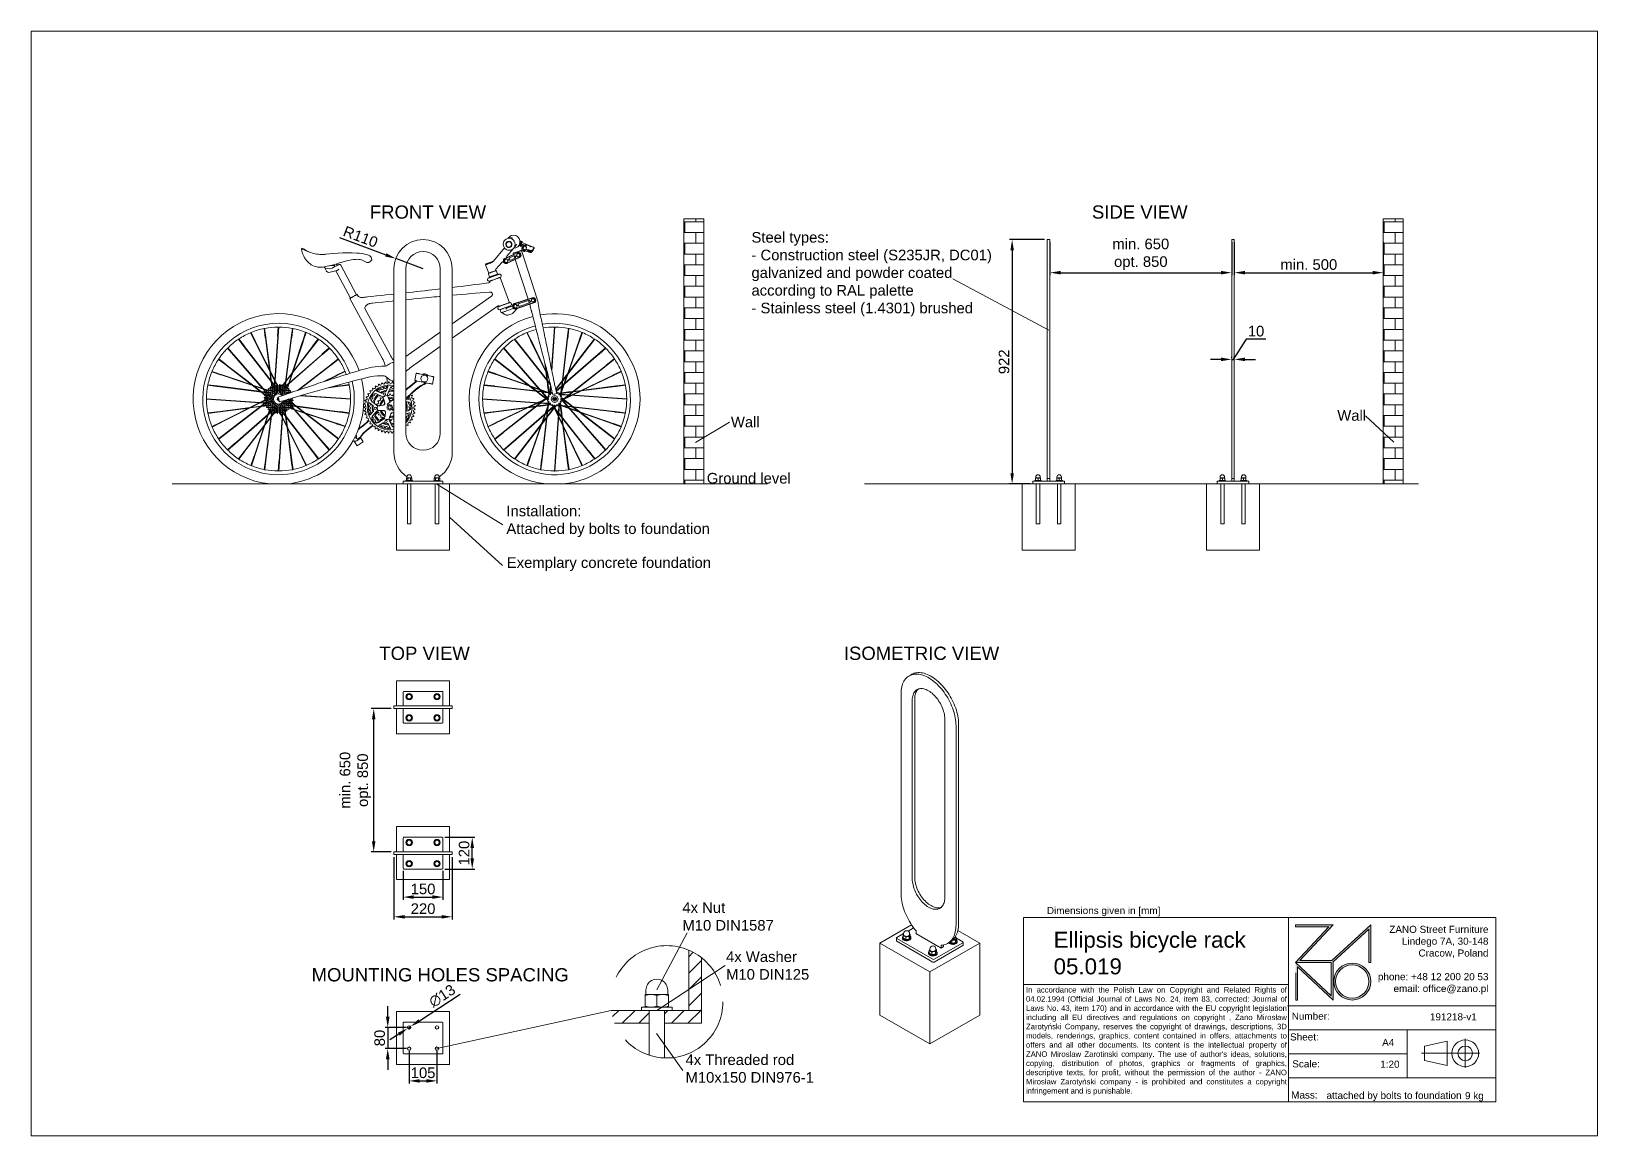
# Paper-space layout 'GB p' of a CAD drawing. Header units: millimetres. Extents: x -15 to 281, y -7 to 201.
# The model-space entities are those that its viewports show. They can reach past a viewport. Long polylines and large blocks are cut down to what shows.
import ezdxf

# ---------------------------------------------------------------- set-up
doc = ezdxf.new("R2010")
doc.units = ezdxf.units.MM
doc.linetypes.add('HIDDEN', pattern=[1.905, 1.27, -0.635])
for name, color, linetype, lineweight in [('ZANO_O', 10, 'Continuous', 0), ('ZANO_R', 7, 'Continuous', 0), ('ZANO_R_przerywana', 7, 'HIDDEN', 0), ('ZANO_W', 1, 'Continuous', 0)]:
    doc.layers.add(name, color=color, linetype=linetype, lineweight=lineweight)
doc.layers.add('ZANO_P', color=7, linetype='Continuous', lineweight=0, true_color=0xffffff)
doc.styles.add('Arial', font='arial.ttf')
doc.styles.get("Standard").update_dxf_attribs({"font": 'ARIALUNI.TTF'})
doc.dimstyles.new('pl i ang', dxfattribs={"dimtxt": 50, "dimasz": 50, "dimexe": 1.25, "dimexo": 0.625, "dimgap": 10, "dimtad": 1, "dimtoh": 1, "dimtxsty": 'Standard', "dimcen": 2.5, "dimclrd": 1, "dimclre": 1, "dimclrt": 1, "dimadec": 0, "dimazin": 0, "dimtfac": 1, "dimtmove": 0, "dimatfit": 3, "dimfxl": 1, "dimarcsym": 1})

psp = doc.layouts.new('GB p')

# ---------------------------------------------------------------- texts
at = {"layer": 'ZANO_O', "attachment_point": 1, "style": 'Arial'}
for s, insert, char_height, width in [('FRONT VIEW', (48.98, 168.37), 2.5, 27.6046), ('SIDE VIEW', (185.16, 168.38), 2.5, 22.2681), ('\\pxql;Steel types:\\P- Construction steel (S235JR, DC01)\\Pgalvanized and powder coated\\Paccording to RAL palette\\P- Stainless steel (1.4301) brushed', (120.95, 163.35), 2, 54.5279), ('Wall', (117.07, 128.5), 2, 19.6442), ('Wall', (231.43, 129.74), 2, 19.6442), ('Ground level', (112.52, 117.89), 2, 19.6442), ('\\pxql;Installation:\\PAttached by bolts to foundation', (74.73, 111.71), 2, 43.6982), ('\\pxql;Exemplary concrete foundation', (74.81, 101.97), 2, 40.9408), ('TOP VIEW', (50.76, 85.11), 2.5, 24.0457), ('ISOMETRIC VIEW', (138.37, 85.11), 2.5, 32.1424), ('4x Nut \\PM10 DIN1587', (107.92, 36.86), 2, 30.8338), ('4x Washer \\PM10 DIN125', (116.16, 27.6), 2, 33.1797), ('MOUNTING HOLES SPACING', (37.99, 24.44), 2.5, 51.246), ('4x Threaded rod \\PM10x150 DIN976-1', (108.51, 8.16), 2, 27.1206)]:
    psp.add_mtext(s, dxfattribs=dict(at, insert=insert, char_height=char_height, width=width))
at = {"layer": 'ZANO_R', "attachment_point": 1, "style": 'Arial'}
for s, insert, char_height, width in [('Dimensions given in [mm]', (176.66, 35.99), 1.3388, 1792.8014), ('\\pxqr;ZANO Street Furniture\\PLindego 7A, 30-148\\PCracow, Poland\\P\\Pphone: +48 12 200 20 53\\Pemail: office@zano.pl', (227.66, 32.43), 1.3388, 32.2827), ("\\pxqj;In accordance with the Polish Law on Copyright and Related Rights of 04.02.1994 (Official Journal of Laws No. 24, item 83, corrected: Journal of Laws No. 43, item 170) and in accordance with the EU copyright legislation including all EU directives and regulations on copyright , Zano Mirosław Zarotyński Company, reserves the copyright of drawings, descriptions, 3D models, renderings, graphics, content contained in offers, attachments to offers and all other documents. Its content is the intellectual property of ZANO Miroslaw Zarotinski company. The use of author's ideas, solutions, copying, distribution of photos, graphics or fragments of graphics, descriptive texts, for profit, without the permission of the author - ZANO Mirosław Zarotyński company - is prohibited and constitutes a copyright infringement and is punishable.", (172.72, 20.88), 1.04, 49.0591), ('Number:', (222.83, 16.06), 1.339, 254.3232), ('191218-v1', (248.9, 15.92), 1.339, 10.9473), ('Sheet:', (222.52, 12.13), 1.339, 254.3232), ('A4', (239.89, 11.1), 1.339, 254.3232), ('Scale:', (222.94, 7.05), 1.339, 254.3232), ('1:20', (239.53, 6.98), 1.339, 4.2023), ('Mass:', (222.73, 1.18), 1.339, 254.3232), ('attached by bolts to foundation', (229.39, 1.1), 1.3388, 32.5481), ('9 kg', (255.51, 1.05), 1.339, 5.8209)]:
    psp.add_mtext(s, dxfattribs=dict(at, insert=insert, char_height=char_height, width=width))
at = {"layer": 'ZANO_R', "color": 1, "insert": (177.93, 31.31), "char_height": 3.0126, "width": 44.3227, "attachment_point": 1, "style": 'Arial'}
psp.add_mtext('\\pxql;{\\C256;Ellipsis bicycle rack 05.019}', dxfattribs=at)

msp = doc.modelspace()

# ---------------------------------------------------------------- blocks, each defined once
blk = doc.blocks.new('*D477')
at = {"layer": 'ZANO_W', "color": 1, "lineweight": -2}
for p, q in [((8632.2, 419.4), (8632.2, 459.4)), ((8703, 379.4), (8622.2, 379.4)), ((8632.2, 379.4), (8632.2, 299.4)), ((8703, 299.4), (8622.2, 299.4)), ((8632.2, 259.4), (8632.2, 219.4))]:
    blk.add_line(p, q, dxfattribs=at)
at = {"layer": 'ZANO_W', "color": 1}
for points in [[(8625.5, 419.4), (8638.9, 419.4), (8632.2, 379.4)], [(8638.9, 259.4), (8625.5, 259.4), (8632.2, 299.4)]]:
    blk.add_solid(points, dxfattribs=at)
at = {"layer": 'ZANO_W', "color": 1, "insert": (8601.8, 339.4), "char_height": 40, "attachment_point": 5, "rotation": 90, "style": 'Arial'}
blk.add_mtext('80', dxfattribs=at)
blk = doc.blocks.new('*D478')
at = {"layer": 'ZANO_W', "color": 1, "lineweight": -2}
for p, q in [((8713, 289.4), (8713, 167.6)), ((8818, 289.4), (8818, 167.6)), ((8753, 177.6), (8778, 177.6))]:
    blk.add_line(p, q, dxfattribs=at)
at = {"layer": 'ZANO_W', "color": 1}
for points in [[(8753, 184.2), (8753, 170.9), (8713, 177.6)], [(8778, 170.9), (8778, 184.2), (8818, 177.6)]]:
    blk.add_solid(points, dxfattribs=at)
at = {"layer": 'ZANO_W', "color": 1, "insert": (8765.5, 208), "char_height": 40, "attachment_point": 5, "style": 'Arial'}
blk.add_mtext('105', dxfattribs=at)
blk = doc.blocks.new('*D479')
at = {"layer": 'ZANO_W', "color": 1, "lineweight": -2}
for p, q in [((8655.5, 1022.2), (8655.5, 786.9)), ((8875.5, 1022.2), (8875.5, 786.9)), ((8695.5, 796.9), (8835.5, 796.9))]:
    blk.add_line(p, q, dxfattribs=at)
at = {"layer": 'ZANO_W', "color": 1}
for points in [[(8695.5, 803.5), (8695.5, 790.2), (8655.5, 796.9)], [(8835.5, 790.2), (8835.5, 803.5), (8875.5, 796.9)]]:
    blk.add_solid(points, dxfattribs=at)
at = {"layer": 'ZANO_W', "color": 1, "insert": (8765.5, 827.3), "char_height": 40, "attachment_point": 5, "style": 'Arial'}
blk.add_mtext('220', dxfattribs=at)
blk = doc.blocks.new('*D480')
at = {"layer": 'ZANO_W', "color": 1, "lineweight": -2}
for p, q in [((11110, 3352.5), (10977.3, 3352.5)), ((10987.3, 3312.5), (10987.3, 2470.5)), ((11055, 2430.5), (10977.3, 2430.5))]:
    blk.add_line(p, q, dxfattribs=at)
at = {"layer": 'ZANO_W', "color": 1}
for points in [[(10994, 3312.5), (10980.7, 3312.5), (10987.3, 3352.5)], [(10980.7, 2470.5), (10994, 2470.5), (10987.3, 2430.5)]]:
    blk.add_solid(points, dxfattribs=at)
at = {"layer": 'ZANO_W', "color": 1, "insert": (10956.9, 2891.5), "char_height": 40, "attachment_point": 5, "rotation": 90, "style": 'Arial'}
blk.add_mtext('922', dxfattribs=at)
blk = doc.blocks.new('*D481')
at = {"layer": 'ZANO_W', "color": 1, "lineweight": -2}
for p, q in [((8751.9, 404.8), (8905.5, 505.1)), ((8707.5, 375.8), (8718.4, 382.9)), ((8674.1, 353.9), (8640.6, 332.1))]:
    blk.add_line(p, q, dxfattribs=at)
at = {"layer": 'ZANO_W', "color": 1}
for points in [[(8677.7, 348.3), (8670.4, 359.5), (8707.5, 375.8)], [(8748.3, 410.4), (8755.6, 399.2), (8718.4, 382.9)]]:
    blk.add_solid(points, dxfattribs=at)
at = {"layer": 'ZANO_W', "color": 1, "insert": (8837.6, 498.4), "char_height": 40, "attachment_point": 5, "rotation": 33.14748, "style": 'Arial'}
blk.add_mtext('∅13', dxfattribs=at)
blk = doc.blocks.new('*D482')
at = {"layer": 'ZANO_W', "color": 1, "lineweight": -2}
for p, q in [((8645.5, 1582.6), (8569.3, 1582.6)), ((8579.3, 1082.2), (8579.3, 1542.6)), ((8645.5, 1042.2), (8569.3, 1042.2))]:
    blk.add_line(p, q, dxfattribs=at)
at = {"layer": 'ZANO_W', "color": 1}
for points in [[(8586, 1542.6), (8572.6, 1542.6), (8579.3, 1582.6)], [(8572.6, 1082.2), (8586, 1082.2), (8579.3, 1042.2)]]:
    blk.add_solid(points, dxfattribs=at)
at = {"layer": 'ZANO_W', "color": 1, "insert": (8510.3, 1312.4), "char_height": 40, "attachment_point": 5, "rotation": 90, "style": 'Arial'}
blk.add_mtext('min. 650\\Popt. 850', dxfattribs=at)
blk = doc.blocks.new('*D483')
at = {"layer": 'ZANO_W', "color": 1, "lineweight": -2}
for p, q in [((11130, 3342.5), (11130, 3217.9)), ((11815.4, 3342.5), (11815.4, 3217.9)), ((11170, 3227.9), (11775.4, 3227.9))]:
    blk.add_line(p, q, dxfattribs=at)
at = {"layer": 'ZANO_W', "color": 1}
for points in [[(11170, 3234.6), (11170, 3221.3), (11130, 3227.9)], [(11775.4, 3221.3), (11775.4, 3234.6), (11815.4, 3227.9)]]:
    blk.add_solid(points, dxfattribs=at)
at = {"layer": 'ZANO_W', "color": 1, "insert": (11472.7, 3297), "char_height": 40, "attachment_point": 5, "style": 'Arial'}
blk.add_mtext('min. 650\\Popt. 850', dxfattribs=at)
blk = doc.blocks.new('*D484')
at = {"layer": 'ZANO_W', "color": 1, "lineweight": -2}
for p, q in [((11825.4, 3342.5), (11825.4, 3217.9)), ((12387.4, 3342.5), (12387.4, 3217.9)), ((11865.4, 3227.9), (12347.4, 3227.9))]:
    blk.add_line(p, q, dxfattribs=at)
at = {"layer": 'ZANO_W', "color": 1}
for points in [[(11865.4, 3234.6), (11865.4, 3221.3), (11825.4, 3227.9)], [(12347.4, 3221.3), (12347.4, 3234.6), (12387.4, 3227.9)]]:
    blk.add_solid(points, dxfattribs=at)
at = {"layer": 'ZANO_W', "color": 1, "insert": (12106.4, 3258.4), "char_height": 40, "attachment_point": 5, "style": 'Arial'}
blk.add_mtext('min. 500', dxfattribs=at)
blk = doc.blocks.new('*D485')
at = {"layer": 'ZANO_W', "color": 1, "lineweight": -2}
for p, q in [((11870.6, 2976.6), (11820.4, 2900.7)), ((11944, 2976.6), (11870.6, 2976.6)), ((11775.4, 2900.7), (11735.4, 2900.7)), ((11815.4, 2906.5), (11815.4, 2910.7)), ((11815.4, 2900.7), (11825.4, 2900.7)), ((11825.4, 2906.5), (11825.4, 2910.7)), ((11865.4, 2900.7), (11905.4, 2900.7))]:
    blk.add_line(p, q, dxfattribs=at)
at = {"layer": 'ZANO_W', "color": 1}
for points in [[(11775.4, 2894), (11775.4, 2907.4), (11815.4, 2900.7)], [(11865.4, 2907.4), (11865.4, 2894), (11825.4, 2900.7)]]:
    blk.add_solid(points, dxfattribs=at)
at = {"layer": 'ZANO_W', "color": 1, "insert": (11907.3, 3007), "char_height": 40, "attachment_point": 5, "style": 'Arial'}
blk.add_mtext('10', dxfattribs=at)
blk = doc.blocks.new('*D486')
at = {"layer": 'ZANO_W', "color": 1, "lineweight": -2}
for p, q in [((8450.3, 3360.3), (8625, 3295)), ((8765.5, 3242.5), (8662.5, 3281))]:
    blk.add_line(p, q, dxfattribs=at)
at = {"layer": 'ZANO_W', "color": 1}
blk.add_solid([(8622.7, 3288.7), (8627.3, 3301.2), (8662.5, 3281)], dxfattribs=at)
at = {"layer": 'ZANO_W', "color": 1, "insert": (8529.6, 3363.2), "char_height": 40, "attachment_point": 5, "rotation": 339.49478, "style": 'Arial'}
blk.add_mtext('R110', dxfattribs=at)
blk = doc.blocks.new('*D488')
at = {"layer": 'ZANO_W', "color": 1, "lineweight": -2}
for p, q in [((8690.5, 970.2), (8690.5, 861.4)), ((8840.5, 970.2), (8840.5, 861.4)), ((8730.5, 871.4), (8800.5, 871.4))]:
    blk.add_line(p, q, dxfattribs=at)
at = {"layer": 'ZANO_W', "color": 1}
for points in [[(8730.5, 878.1), (8730.5, 864.7), (8690.5, 871.4)], [(8800.5, 864.7), (8800.5, 878.1), (8840.5, 871.4)]]:
    blk.add_solid(points, dxfattribs=at)
at = {"layer": 'ZANO_W', "color": 1, "insert": (8765.5, 901.8), "char_height": 40, "attachment_point": 5, "style": 'Arial'}
blk.add_mtext('150', dxfattribs=at)
blk = doc.blocks.new('*D489')
at = {"layer": 'ZANO_W', "color": 1, "lineweight": -2}
for p, q in [((8847.5, 1097.2), (8960.9, 1097.2)), ((8950.9, 1017.2), (8950.9, 1057.2)), ((8847.5, 977.2), (8960.9, 977.2))]:
    blk.add_line(p, q, dxfattribs=at)
at = {"layer": 'ZANO_W', "color": 1}
for points in [[(8957.5, 1057.2), (8944.2, 1057.2), (8950.9, 1097.2)], [(8944.2, 1017.2), (8957.5, 1017.2), (8950.9, 977.2)]]:
    blk.add_solid(points, dxfattribs=at)
at = {"layer": 'ZANO_W', "color": 1, "insert": (8920.4, 1037.2), "char_height": 40, "attachment_point": 5, "rotation": 90, "style": 'Arial'}
blk.add_mtext('120', dxfattribs=at)

# ---------------------------------------------------------------- dimensions: what is measured, and where the dimension line sits
at = {"layer": 'ZANO_W'}
dim = msp.add_radius_dim(center=(8765.5, 3242.5), mpoint=(8662.5, 3281), dimstyle='pl i ang', override={"dimtxt": 40, "dimasz": 40, "dimexe": 10, "dimexo": 10, "dimtoh": 0, "dimdec": 0, "dimtxsty": 'Arial', "dimtdec": 0, "dimtmove": 1}, dxfattribs=at)
dim.commit()
dim.dimension.update_dxf_attribs({"geometry": '*D486', "text_midpoint": (8529.6, 3363.2)})
for base, p1, p2, text, picture, middle in [((11815.4, 3227.9), (11130, 3352.5), (11815.4, 3352.5), 'min. 650\\Popt. 850', '*D483', (11472.7, 3297)), ((12387.4, 3227.9), (11825.4, 3352.5), (12387.4, 3352.5), 'min. 500', '*D484', (12106.4, 3258.4))]:
    dim = msp.add_linear_dim(base=base, p1=p1, p2=p2, text=text, dimstyle='pl i ang', override={"dimtxt": 40, "dimasz": 40, "dimexe": 10, "dimexo": 10, "dimtoh": 0, "dimdec": 0, "dimtxsty": 'Arial', "dimtdec": 0, "dimtmove": 1}, dxfattribs=at)
    dim.commit()
    dim.dimension.update_dxf_attribs({"geometry": picture, "text_midpoint": middle})
for base, p1, p2, picture, middle in [((10987.3, 2430.5), (11120, 3352.5), (11065, 2430.5), '*D480', (10956.9, 2891.5)), ((8950.9, 1097.2), (8837.5, 977.2), (8837.5, 1097.2), '*D489', (8920.4, 1037.2)), ((8632.2, 299.4), (8713, 379.4), (8713, 299.4), '*D477', (8601.8, 339.4))]:
    dim = msp.add_linear_dim(base=base, p1=p1, p2=p2, angle=90, dimstyle='pl i ang', override={"dimtxt": 40, "dimasz": 40, "dimexe": 10, "dimexo": 10, "dimtoh": 0, "dimdec": 0, "dimtxsty": 'Arial', "dimtdec": 0, "dimtmove": 1}, dxfattribs=at)
    dim.commit()
    dim.dimension.update_dxf_attribs({"geometry": picture, "text_midpoint": middle})
dim = msp.add_linear_dim(base=(11825.4, 2900.7), p1=(11815.4, 2896.5), p2=(11825.4, 2896.5), dimstyle='pl i ang', override={"dimtxt": 40, "dimasz": 40, "dimexe": 10, "dimexo": 10, "dimtoh": 0, "dimdec": 0, "dimtxsty": 'Arial', "dimtdec": 0, "dimtmove": 1}, dxfattribs=at)
dim.commit()
dim.dimension.update_dxf_attribs({"geometry": '*D485', "text_midpoint": (11880.6, 2976.6), "dimtype": 160})
dim = msp.add_linear_dim(base=(8579.3, 1582.6), p1=(8655.5, 1042.2), p2=(8655.5, 1582.6), angle=90, text='min. 650\\Popt. 850', dimstyle='pl i ang', override={"dimtxt": 40, "dimasz": 40, "dimexe": 10, "dimexo": 10, "dimtoh": 0, "dimdec": 0, "dimtxsty": 'Arial', "dimtdec": 0, "dimtmove": 1}, dxfattribs=at)
dim.commit()
dim.dimension.update_dxf_attribs({"geometry": '*D482', "text_midpoint": (8510.3, 1312.4)})
for base, p1, p2, picture, middle in [((8875.5, 796.9), (8655.5, 1032.2), (8875.5, 1032.2), '*D479', (8765.5, 827.3)), ((8840.5, 871.4), (8690.5, 980.2), (8840.5, 980.2), '*D488', (8765.5, 901.8)), ((8818, 177.6), (8713, 299.4), (8818, 299.4), '*D478', (8765.5, 208))]:
    dim = msp.add_linear_dim(base=base, p1=p1, p2=p2, dimstyle='pl i ang', override={"dimtxt": 40, "dimasz": 40, "dimexe": 10, "dimexo": 10, "dimtoh": 0, "dimdec": 0, "dimtxsty": 'Arial', "dimtdec": 0, "dimtmove": 1}, dxfattribs=at)
    dim.commit()
    dim.dimension.update_dxf_attribs({"geometry": picture, "text_midpoint": middle})
dim = msp.add_diameter_dim_2p(p1=(8707.5, 375.8), p2=(8718.4, 382.9), dimstyle='pl i ang', override={"dimtxt": 40, "dimasz": 40, "dimexe": 10, "dimexo": 10, "dimtoh": 0, "dimdec": 0, "dimtxsty": 'Arial', "dimtdec": 0, "dimtmove": 1}, dxfattribs=at)
dim.commit()
dim.dimension.update_dxf_attribs({"geometry": '*D481', "text_midpoint": (8854.9, 472), "dimtype": 163})

# ---------------------------------------------------------------- hatches: boundary and pattern name
at = {"layer": 'ZANO_R', "ltscale": 10, "transparency": 33554559}
h = msp.add_hatch(dxfattribs=at)
h.set_pattern_fill('AR-B816', scale=0.2)
h.set_pattern_definition([(0, (-1544.83, 3054.49), (0, 40.64), []), (90, (-1544.83, 3054.49), (-40.64, 40.64), [40.64, -40.64])])
h.paths.add_polyline_path([(9749.6, 3430.5), (9749.6, 2430.5), (9824.6, 2430.5), (9824.6, 3430.5)])
h = msp.add_hatch(dxfattribs=at)
h.set_pattern_fill('AR-B816', scale=0.2)
h.set_pattern_definition([(0, (1093.03, 3054.49), (0, 40.64), []), (90, (1093.03, 3054.49), (-40.64, 40.64), [40.64, -40.64])])
h.paths.add_polyline_path([(12387.4, 3430.5), (12387.4, 2430.5), (12462.4, 2430.5), (12462.4, 3430.5)])

# ---------------------------------------------------------------- linework, layer by layer
at = {"layer": 'ZANO_R'}
for p, q in [((9749.6, 2430.5), (9749.6, 3430.5)), ((9749.6, 3430.5), (9824.6, 3430.5)), ((9824.6, 3430.5), (9824.6, 2430.5)), ((12387.4, 2430.5), (12387.4, 3430.5)), ((12387.4, 3430.5), (12462.4, 3430.5)), ((12462.4, 3430.5), (12462.4, 2430.5)), ((9072.5, 3321.4), (9030.9, 3271.7)), ((9081.3, 3289.8), (9105.1, 3318.1)), ((9126.9, 3330.3), (9136.2, 3325.3)), ((9128.3, 3332.6), (9138.3, 3328.6)), ((9131.2, 3347.4), (9134.3, 3346.3)), ((9182.6, 3323.6), (9131.8, 3344.6)), ((9132, 3333.5), (9132.8, 3333.9)), ((9139.1, 3330.6), (9132, 3333.5)), ((9133.2, 3336.4), (9132.5, 3334.6)), ((9133.7, 3337.6), (9140.8, 3334.7)), ((9197.4, 3124.2), (9136.4, 3311.4)), ((9138.7, 3335.6), (9137.4, 3332.3)), ((9140.1, 3321.3), (9138.4, 3318.3)), ((9138.5, 3318.2), (9138.5, 3318.3)), ((9139.6, 3341.4), (9139.7, 3341.7)), ((9140.9, 3322.9), (9140.1, 3321.3)), ((9143.2, 3328.5), (9140.8, 3322.6)), ((9140.9, 3322.6), (9140.9, 3322.6)), ((9143.2, 3328.4), (9143.3, 3328.5)), ((9143.5, 3319.2), (9143.5, 3319)), ((9145.9, 3325.1), (9143.6, 3319.2)), ((9149.8, 3332.4), (9149.5, 3331.6)), ((9150, 3309.3), (9150.4, 3309.9)), ((9150.4, 3310), (9150.7, 3310.6)), ((9153, 3334), (9170, 3328.3)), ((9153.3, 3315.3), (9155.6, 3321.2)), ((9153.4, 3315.5), (9162.2, 3311.5)), ((9156.5, 3315.7), (9162, 3313.1)), ((9162.2, 3311.5), (9161.5, 3311.1)), ((9162.8, 3312.7), (9162.2, 3311.5)), ((9162.8, 3312.7), (9162.3, 3311.6)), ((9162.3, 3311.6), (9162.3, 3311.6)), ((9162.3, 3311.6), (9162.3, 3311.6)), ((9164.8, 3311.8), (9163.7, 3309.8)), ((9163.7, 3309.8), (9164.6, 3310.4)), ((9164.6, 3310.4), (9165.2, 3311.6)), ((9170, 3328.3), (9169.4, 3327.9)), ((9169.5, 3326.9), (9170, 3328.3)), ((9171.7, 3326.9), (9171.4, 3326.2)), ((9171.7, 3326.9), (9172.6, 3327.4)), ((9176.8, 3310.4), (9174.2, 3311.9)), ((9176.9, 3310.5), (9174.4, 3311.9)), ((9176.9, 3312.4), (9179.4, 3311)), ((9178, 3312.7), (9177.8, 3312.8)), ((9178.1, 3312.8), (9177.9, 3312.9)), ((9178, 3309.9), (9178.8, 3311.4)), ((9178, 3309.9), (9178.8, 3311.4)), ((9178.3, 3308.4), (9178.8, 3309.2)), ((9178.5, 3313.3), (9179.3, 3313.8)), ((9179.4, 3311), (9179.9, 3311.3)), ((9179.9, 3311.3), (9180.4, 3312.1)), ((9180.7, 3315.8), (9180.4, 3315)), ((9180.4, 3312.2), (9180.4, 3312.3)), ((9180.4, 3312.1), (9180.4, 3312.2)), ((9180.6, 3314.6), (9180.5, 3314.6)), ((9180.6, 3314.6), (9181.2, 3315)), ((9180.7, 3315.8), (9180.7, 3315.8)), ((9181.1, 3324.2), (9181.2, 3324.1)), ((9182.6, 3319.9), (9181.1, 3316.1)), ((9181.1, 3316.2), (9181.8, 3315.9)), ((9181.5, 3317.1), (9182.2, 3316.8)), ((9181.6, 3315.8), (9181.8, 3315.9)), ((9181.8, 3315.9), (9182.2, 3316.8)), ((9182.2, 3316.8), (9182.6, 3317.1)), ((9182.3, 3316.2), (9182.7, 3317.1)), ((9182.4, 3320.1), (9182.7, 3320.9)), ((9182.4, 3320.1), (9182.4, 3320.1)), ((9182.4, 3319.5), (9183.1, 3319.2)), ((9183.1, 3319.2), (9183.5, 3320)), ((9183.6, 3319.4), (9183.1, 3319.2)), ((9183.3, 3319.9), (9183.5, 3320)), ((9183.6, 3319.5), (9183.9, 3320.3)), ((9183.6, 3319.5), (9183.6, 3319.4)), ((11130, 3352.5), (11120, 3352.5)), ((11120, 3242.5), (11120, 3352.5)), ((11130, 3352.5), (11130, 3242.5)), ((11825.4, 3352.5), (11815.4, 3352.5)), ((11815.4, 3242.5), (11815.4, 3352.5)), ((11825.4, 3352.5), (11825.4, 3242.5)), ((8393.5, 3248.4), (8393.4, 3249.8)), ((8395.7, 3297.1), (8396.2, 3297.2)), ((8396, 3297.2), (8395.8, 3297.2)), ((8413, 3254), (8428.5, 3255.4)), ((8428.4, 3257), (8423.4, 3256.5)), ((8431.3, 3253), (8440.5, 3253.8)), ((8431.3, 3253.8), (8431.4, 3252)), ((8439.8, 3260.8), (8437.2, 3260.5)), ((8440.3, 3256), (8440.9, 3256.2)), ((8515, 3144.7), (8454.9, 3256)), ((8558.9, 3266.4), (8559.8, 3266.7)), ((8560.1, 3266.7), (8560.5, 3266.9)), ((8560.6, 3267), (8560.4, 3267)), ((9002.9, 3260.9), (9001.4, 3257.7)), ((9001.4, 3257.7), (9012.9, 3225.8)), ((9021.9, 3267.9), (9025, 3269)), ((9021.9, 3267.9), (9024.5, 3266.1)), ((9026.7, 3267.8), (9024.5, 3266.1)), ((9026.7, 3267.8), (9025, 3269)), ((9040.5, 3241.1), (9062, 3266.9)), ((9074.4, 3281.5), (9120.3, 3303.4)), ((9120.8, 3302.2), (9075, 3280.4)), ((9082.6, 3264.3), (9128.5, 3286.2)), ((9129, 3285), (9083.2, 3263.2)), ((9089.7, 3278.4), (9084.2, 3275.8)), ((9090.4, 3277), (9084.8, 3274.4)), ((9086.2, 3275.1), (9085.6, 3276.4)), ((9087.9, 3275.7), (9087.2, 3277.2)), ((9087.9, 3277.5), (9088.6, 3276.2)), ((9092.4, 3284.4), (9106.7, 3291.3)), ((9111.1, 3282.1), (9096.7, 3275.3)), ((9105, 3301.1), (9106.5, 3296.8)), ((9108.1, 3291.7), (9111.2, 3282.2)), ((9112.8, 3277.3), (9161.4, 3127.9)), ((9118.6, 3292.2), (9113.1, 3289.5)), ((9119.3, 3290.8), (9113.8, 3288.2)), ((9116.3, 3291.1), (9117, 3289.7)), ((9172.6, 3306.2), (9172.7, 3306.1)), ((9173.5, 3307.2), (9174.2, 3306.9)), ((9175.4, 3306.2), (9175.4, 3306.2)), ((9176.7, 3306.9), (9177.3, 3307.3)), ((9178.3, 3308.3), (9178.3, 3308.4)), ((9178.3, 3308.3), (9178.3, 3308.3)), ((8370.2, 3247.2), (8380.6, 3248.2)), ((8388.4, 3248.9), (8393.4, 3249.4)), ((8400.3, 3235.5), (8395.8, 3243.8)), ((8398.3, 3244.5), (8398.8, 3244.6)), ((8441.3, 3236.6), (8414.8, 3229.3)), ((8435.9, 3235.1), (8491.6, 3132.1)), ((8655.5, 3242.5), (8655.5, 2550.5)), ((8700.5, 3242.5), (8700.5, 2622.5)), ((8830.5, 2622.5), (8830.5, 3242.5)), ((8875.5, 2550.5), (8875.5, 3242.5)), ((9012.9, 3225.8), (9012, 3224.4)), ((9012, 3224.4), (9012, 3224.4)), ((9016.4, 3211.8), (9012.5, 3222.5)), ((9016.6, 3211.9), (9031, 3217.1)), ((9016.8, 3195.7), (9017.5, 3193.7)), ((9017.9, 3212.3), (9018.7, 3209.9)), ((9031.5, 3217.3), (9046, 3222.6)), ((9039.8, 3235.6), (9039.6, 3236.2)), ((9041.4, 3235.2), (9039.8, 3235.6)), ((9042.3, 3233.3), (9046.2, 3222.7)), ((9045.6, 3219.7), (9044.7, 3222.1)), ((9046.2, 3222.7), (9046, 3222.6)), ((9090.9, 3114.6), (9056.2, 3210.1)), ((11120, 2550.5), (11120, 3242.5)), ((11130, 2550.5), (11130, 3242.5)), ((11815.4, 3242.5), (11815.4, 2550.5)), ((11825.4, 3242.5), (11825.4, 2550.5)), ((8520.8, 3139.5), (8517.3, 3146)), ((9023.2, 3139.6), (8875.5, 3035.4)), ((9110.8, 3111), (9177, 3133.1)), ((9177.4, 3131.9), (9111.2, 3109.8)), ((8489.3, 3130.8), (8611.6, 2904.8)), ((8639.5, 2920), (8546.3, 3092.3)), ((8875.5, 2981), (9046.6, 3101.7)), ((9050.8, 3102.3), (9051.6, 3100.3)), ((9055.9, 3088.3), (9059.4, 3078.8)), ((9073.5, 3069.7), (9063.5, 3076.7)), ((9104.7, 3092.6), (9079.9, 3083.6)), ((9099.9, 3072.7), (9084.6, 3067.9)), ((9085.9, 3096.5), (9101.2, 3102.1)), ((9096.1, 3100.3), (9095.3, 3102.7)), ((9103.5, 3101.3), (9103.6, 3102.5)), ((9103.6, 3099.4), (9103.5, 3101.3)), ((9104.3, 3102.5), (9103.6, 3102.5)), ((9105.9, 3094.7), (9104.8, 3096.2)), ((9120.4, 3092.8), (9105.6, 3076.3)), ((9106.8, 3093.8), (9105.9, 3094.7)), ((9106.8, 3093.8), (9107, 3094)), ((9116.8, 3092.9), (9183.1, 3115)), ((9183.5, 3113.8), (9117.2, 3091.7)), ((9119.7, 3104.1), (9124, 3105.5)), ((9120.2, 3102.6), (9124.5, 3104.1)), ((9163.6, 3123.3), (9127.4, 3111.2)), ((9130.7, 3101.6), (9166.8, 3113.6)), ((9163, 3123.1), (9166, 3113.9)), ((9166, 3114), (9166.2, 3113.4)), ((9166.3, 3114.1), (9166.5, 3113.5)), ((9169.7, 3120.8), (9174, 3122.2)), ((9170.8, 3095.4), (9170, 3097.4)), ((9170.2, 3119.3), (9174.5, 3120.8)), ((9200.9, 3104.5), (9201, 3103.8)), ((8165.8, 3017.2), (8170.3, 2983)), ((8172.3, 2983.2), (8167.8, 3017.6)), ((8219.3, 3022.8), (8216.9, 2987.9)), ((8218.9, 2987.7), (8221.3, 3022.8)), ((8272.5, 3017.7), (8268.1, 2983.2)), ((8270.1, 2982.9), (8274.5, 3017.3)), ((9260.7, 3022.8), (9258.3, 2988.2)), ((9260.4, 2988.1), (9262.7, 3022.8)), ((9313.4, 3016.7), (9309, 2979.3)), ((9311, 2979.1), (9315.4, 3016.5)), ((8068.7, 2976.5), (8089.9, 2948.9)), ((8091.5, 2950.2), (8070.4, 2977.6)), ((8114.6, 3001.3), (8130.4, 2969.9)), ((8132.2, 2970.8), (8116.5, 3002.1)), ((8131.3, 2968.6), (8210.7, 2810.4)), ((8212, 2811.1), (8132.7, 2969.3)), ((8170.7, 2981.5), (8186.3, 2862.5)), ((8188.3, 2858.3), (8172.3, 2981.7)), ((8217.1, 2986.3), (8205.9, 2823.4)), ((8207.2, 2820.7), (8218.6, 2986.2)), ((8268.1, 2981.6), (8245.4, 2805.2)), ((8246.9, 2805), (8269.6, 2981.4)), ((8311.2, 2967.9), (8255.5, 2799.9)), ((8257, 2799.4), (8312.7, 2967.4)), ((8322.6, 3002.8), (8311.5, 2969.5)), ((8313.4, 2968.8), (8324.4, 3002.1)), ((8370, 2977.8), (8349, 2950.5)), ((8350.6, 2949.2), (8371.7, 2976.7)), ((8830.5, 3003.7), (8700.5, 2912)), ((9110.4, 2975.4), (9133.8, 2945.9)), ((9135.4, 2947.1), (9112, 2976.7)), ((9156.7, 3001.6), (9156.6, 3001.6)), ((9156.8, 3001.6), (9170.4, 2973.3)), ((9172.2, 2974.2), (9158.6, 3002.4)), ((9171.3, 2972), (9229.3, 2851.3)), ((9228.6, 2856.1), (9172.6, 2972.7)), ((9258.5, 2986.6), (9250, 2862.6)), ((9251.1, 2856.9), (9260, 2986.5)), ((9309.1, 2977.7), (9288.6, 2801.3)), ((9290.1, 2801.2), (9310.6, 2977.6)), ((9354, 2971.3), (9309.7, 2844.9)), ((9312.6, 2848.8), (9355.5, 2970.8)), ((9364.7, 3002.5), (9354.3, 2972.9)), ((9356.2, 2972.2), (9366.6, 3001.7)), ((9411.7, 2977.6), (9390.6, 2950.2)), ((9392.2, 2949), (9413.4, 2976.5)), ((7993.6, 2900.7), (8021, 2879.6)), ((8022.2, 2881.2), (7994.7, 2902.4)), ((8027.5, 2942.4), (8050.5, 2916.1)), ((8052, 2917.4), (8028.9, 2943.9)), ((8051.7, 2915), (8158.9, 2792)), ((8161.8, 2791), (8052.8, 2916)), ((8091.1, 2947.8), (8199.8, 2807)), ((8201, 2808), (8092.3, 2948.8)), ((8260.3, 2809.6), (8385.4, 2918.6)), ((8384.4, 2919.7), (8261.3, 2812.5)), ((8273.6, 2849.6), (8349.4, 2948.1)), ((8348.2, 2949.1), (8275, 2854)), ((8411.7, 2943.9), (8385.4, 2921)), ((8386.7, 2919.4), (8413.2, 2942.5)), ((8445.8, 2902.7), (8418.2, 2881.5)), ((8419.5, 2879.9), (8446.9, 2901)), ((8722.3, 2873), (8830.5, 2949.3)), ((9035.2, 2901), (9062.6, 2879.9)), ((9063.9, 2881.5), (9036.3, 2902.7)), ((9068.9, 2942.4), (9091.7, 2916.3)), ((9093.2, 2917.6), (9070.3, 2943.9)), ((9092.9, 2915.3), (9209.8, 2781.2)), ((9210.9, 2782.2), (9094, 2916.3)), ((9134.9, 2944.8), (9245.2, 2805.6)), ((9245.3, 2807.9), (9136.1, 2945.7)), ((9426, 2919.9), (9291.9, 2803.1)), ((9292.3, 2819.9), (9391, 2947.9)), ((9389.8, 2948.8), (9292.7, 2822.9)), ((9292.9, 2801.9), (9427, 2918.8)), ((9453.1, 2943.9), (9427, 2921.2)), ((9428.4, 2919.6), (9454.6, 2942.5)), ((9486.1, 2902.4), (9456.6, 2879.1)), ((9457.9, 2877.5), (9487.4, 2900.9)), ((7968.6, 2853.2), (8001.9, 2842.2)), ((8002.6, 2844.1), (7969.4, 2855.1)), ((8003.5, 2841.9), (8171.5, 2786.2)), ((8172, 2787.6), (8004, 2843.4)), ((8022.4, 2878.9), (8117.5, 2805.7)), ((8121.9, 2804.3), (8023.3, 2880.1)), ((8186.9, 2857.9), (8191.8, 2819.8)), ((8193.7, 2817.4), (8188.9, 2853.7)), ((8248.4, 2816.9), (8270.8, 2845.9)), ((8272.2, 2850.3), (8248.8, 2819.9)), ((8417.2, 2880.3), (8291.7, 2783.5)), ((8296.2, 2785), (8418.1, 2879.1)), ((8438, 2840.1), (8391.7, 2816.9)), ((8401.4, 2820.1), (8438.6, 2838.8)), ((8470.6, 2856.8), (8439.3, 2841.1)), ((8440.2, 2839.2), (8471.5, 2855)), ((8733.8, 2821.1), (8739.4, 2848.5)), ((8794.2, 2837.3), (8751.9, 2846)), ((9010.3, 2854), (9040, 2843.6)), ((9040.6, 2845.5), (9011.1, 2855.9)), ((9041.5, 2843.3), (9167.9, 2799)), ((9164.1, 2801.9), (9042, 2844.8)), ((9064, 2879.1), (9190, 2781.9)), ((9192.9, 2781.6), (9065, 2880.3)), ((9224.5, 2888.1), (9232.8, 2823.7)), ((9234.7, 2821.3), (9227.5, 2876.8)), ((9238.1, 2836.5), (9230.7, 2851.7)), ((9231.4, 2846.9), (9240, 2828.9)), ((9308.1, 2840.4), (9296.4, 2807)), ((9298.7, 2809), (9311, 2844.2)), ((9455.5, 2877.9), (9316.3, 2767.6)), ((9317.3, 2766.4), (9456.5, 2876.7)), ((9482.8, 2841.6), (9362, 2783.6)), ((9366.8, 2784.2), (9483.4, 2840.2)), ((9512.4, 2856.1), (9484.1, 2842.5)), ((9484.9, 2840.6), (9513.1, 2854.2)), ((7953.7, 2803.2), (7988.2, 2798.7)), ((7988.5, 2800.8), (7954.1, 2805.2)), ((7989.8, 2798.8), (8166.2, 2776.1)), ((8166.4, 2777.6), (7990, 2800.3)), ((8121.1, 2802.9), (8151.6, 2779.5)), ((8154.6, 2779.1), (8125.5, 2801.4)), ((8154, 2777.7), (8163.1, 2770.6)), ((8164.1, 2771.8), (8157, 2777.3)), ((8160.9, 2789.7), (8168.1, 2781.5)), ((8169.2, 2782.5), (8163.8, 2788.8)), ((8171.5, 2777.2), (8168, 2777.6)), ((8168.9, 2780.1), (8173.6, 2774.8)), ((8175.4, 2775.8), (8170.4, 2781.5)), ((8173, 2785.4), (8180.2, 2783)), ((8181.7, 2784.7), (8173.6, 2787.4)), ((8176.1, 2776.6), (8174.5, 2776.8)), ((8174.8, 2781.7), (8175.3, 2781.8)), ((8175.9, 2783.4), (8176, 2782.8)), ((8180.8, 2789.2), (8181.4, 2789.2)), ((8180.9, 2782), (8181.4, 2782.1)), ((8182.2, 2790.6), (8182.2, 2790)), ((8182.3, 2783.7), (8182.4, 2783.2)), ((8187.4, 2782.2), (8187.9, 2782.2)), ((8187.7, 2789.1), (8188.2, 2789.1)), ((8188.1, 2795.5), (8188.6, 2795.4)), ((8189.1, 2777), (8189.1, 2776.4)), ((8189.2, 2784), (8189.2, 2783.5)), ((8189.4, 2790.5), (8189.4, 2790)), ((8189.7, 2796.6), (8189.6, 2796.1)), ((8192.2, 2816.8), (8193.7, 2805.4)), ((8193.7, 2803.8), (8194.8, 2795.3)), ((8195.2, 2805.5), (8194.1, 2814.4)), ((8194.5, 2782.4), (8195, 2782.3)), ((8195.1, 2788.8), (8195.7, 2788.7)), ((8196.5, 2797.5), (8195.7, 2804)), ((8195.7, 2794.8), (8196.3, 2794.6)), ((8195.9, 2777.3), (8196.4, 2777.3)), ((8196.3, 2800.4), (8196.8, 2800.2)), ((8196.8, 2784.2), (8196.8, 2783.7)), ((8197.3, 2790.2), (8197.2, 2789.6)), ((8197.7, 2795.8), (8197.5, 2795.3)), ((8197.9, 2779), (8197.8, 2778.5)), ((8198.1, 2801.2), (8197.9, 2800.7)), ((8200.5, 2805.6), (8204.1, 2801.1)), ((8204.3, 2804.1), (8202.1, 2806.9)), ((8203.4, 2788), (8203.9, 2787.8)), ((8203.4, 2777.2), (8204, 2777)), ((8204.6, 2808), (8204, 2799.7)), ((8204.2, 2793.5), (8204.7, 2793.2)), ((8204.3, 2783.1), (8204.8, 2782.9)), ((8204.7, 2798.7), (8205.2, 2798.5)), ((8205.7, 2820.4), (8204.9, 2809.6)), ((8205.2, 2803.8), (8205.7, 2803.6)), ((8206.2, 2789.1), (8206, 2788.7)), ((8206.2, 2778.8), (8206.1, 2778.3)), ((8206.3, 2804.2), (8206.6, 2807.9)), ((8206.6, 2794.3), (8206.3, 2793.8)), ((8206.4, 2809.5), (8207, 2817.8)), ((8206.7, 2784.2), (8206.5, 2783.7)), ((8206.9, 2799.4), (8206.6, 2798.9)), ((8207.1, 2804.4), (8206.8, 2803.9)), ((8211.2, 2808.9), (8214.1, 2803.1)), ((8215, 2805.7), (8213, 2809.8)), ((8213.4, 2781.4), (8213.8, 2781.1)), ((8213.6, 2791.1), (8214, 2790.8)), ((8214, 2796), (8214.4, 2795.7)), ((8214, 2786.4), (8214.4, 2786)), ((8214.3, 2800.9), (8214.8, 2800.5)), ((8214.6, 2805.7), (8215, 2805.3)), ((8216.6, 2805.8), (8216.2, 2805.4)), ((8216.6, 2801.1), (8216.2, 2800.7)), ((8216.6, 2796.3), (8216.2, 2795.9)), ((8216.6, 2791.5), (8216.2, 2791.1)), ((8216.6, 2786.7), (8216.2, 2786.3)), ((8216.6, 2781.9), (8216.2, 2781.5)), ((8216.6, 2777.1), (8216.2, 2776.7)), ((8224.5, 2805.4), (8224.2, 2805.8)), ((8224.5, 2800.7), (8224.2, 2801.1)), ((8224.5, 2795.9), (8224.2, 2796.3)), ((8224.5, 2791.1), (8224.2, 2791.5)), ((8224.5, 2786.3), (8224.2, 2786.7)), ((8224.5, 2781.5), (8224.2, 2781.9)), ((8224.5, 2776.7), (8224.2, 2777.1)), ((8225.7, 2805.3), (8226.1, 2805.7)), ((8226, 2800.5), (8226.4, 2800.9)), ((8226.3, 2795.7), (8226.7, 2796)), ((8226.3, 2786), (8226.8, 2786.4)), ((8226.7, 2790.8), (8227.2, 2791.1)), ((8226.9, 2781.1), (8227.4, 2781.4)), ((8233.9, 2803.9), (8233.6, 2804.4)), ((8234.1, 2798.9), (8233.9, 2799.4)), ((8234.3, 2783.7), (8234.1, 2784.2)), ((8234.4, 2793.8), (8234.2, 2794.3)), ((8234.7, 2788.7), (8234.5, 2789.1)), ((8234.7, 2778.3), (8234.5, 2778.8)), ((8235.1, 2803.6), (8235.5, 2803.8)), ((8238.8, 2807.2), (8235.4, 2802.8)), ((8235.5, 2798.5), (8236, 2798.7)), ((8235.9, 2782.9), (8236.5, 2783.1)), ((8236.1, 2800.4), (8240.4, 2806)), ((8236.1, 2793.2), (8236.6, 2793.5)), ((8236.8, 2787.8), (8237.3, 2788)), ((8236.8, 2777), (8237.3, 2777.2)), ((8247, 2817.5), (8239.9, 2808.3)), ((8241.1, 2807.4), (8246.6, 2814.5)), ((8242.9, 2800.7), (8242.7, 2801.2)), ((8242.9, 2778.5), (8242.9, 2779)), ((8243.2, 2795.3), (8243, 2795.8)), ((8243.6, 2789.6), (8243.4, 2790.2)), ((8244, 2783.7), (8243.9, 2784.2)), ((8244, 2800.2), (8244.5, 2800.4)), ((8249.5, 2802.5), (8244.1, 2797.8)), ((8244.9, 2803.7), (8244.2, 2797.9)), ((8244.3, 2777.3), (8244.8, 2777.3)), ((8244.5, 2794.6), (8245, 2794.8)), ((8245.1, 2796), (8250.8, 2801)), ((8245.1, 2788.7), (8245.6, 2788.8)), ((8245.8, 2782.3), (8246.3, 2782.4)), ((8245.9, 2795.3), (8246.1, 2796.9)), ((8246.5, 2799.9), (8247, 2803.4)), ((8259, 2810.5), (8250.8, 2803.4)), ((8251.2, 2796.1), (8251.1, 2796.6)), ((8251.4, 2790), (8251.3, 2790.5)), ((8251.6, 2783.5), (8251.6, 2784)), ((8251.6, 2776.4), (8251.7, 2777)), ((8251.8, 2802.2), (8258.1, 2807.7)), ((8252.1, 2795.4), (8252.7, 2795.5)), ((8254.8, 2798.5), (8252.4, 2791.2)), ((8252.5, 2789.1), (8253.1, 2789.1)), ((8252.8, 2782.2), (8253.4, 2782.2)), ((8254, 2789.7), (8256.7, 2797.8)), ((8258.4, 2783.2), (8258.4, 2783.7)), ((8258.5, 2790), (8258.5, 2790.6)), ((8259.3, 2782.1), (8259.8, 2782)), ((8259.4, 2789.2), (8259.9, 2789.2)), ((8273.1, 2777.7), (8264.6, 2776.6)), ((8264.7, 2782.8), (8264.8, 2783.4)), ((8265.4, 2781.8), (8265.9, 2781.7)), ((8407.1, 2793.4), (8451, 2799.2)), ((8450.8, 2800.7), (8417.5, 2796.3)), ((8486.5, 2805.6), (8452.3, 2801.1)), ((8452.6, 2799.1), (8487, 2803.6)), ((8565.3, 2780.9), (8566.6, 2778.4)), ((8569.2, 2781.5), (8566.5, 2782.4)), ((8574.6, 2790.6), (8575.5, 2788)), ((8578.5, 2790.7), (8576, 2791.9)), ((8585.2, 2799), (8585.7, 2796.2)), ((8589, 2798.5), (8586.7, 2800)), ((8591, 2780.3), (8607.4, 2773.2)), ((8591.9, 2781.5), (8592.3, 2779.7)), ((8596, 2781.1), (8593.4, 2782.6)), ((8596.8, 2805.8), (8596.9, 2803)), ((8600.5, 2804.7), (8598.5, 2806.6)), ((8603.4, 2788.8), (8603.6, 2785.8)), ((8607.4, 2787.7), (8605.1, 2789.6)), ((8609.2, 2810.9), (8609, 2808.1)), ((8612.8, 2809.3), (8611, 2811.4)), ((8616.1, 2794), (8615.7, 2791)), ((8619.8, 2792.2), (8617.8, 2794.5)), ((8622.3, 2814.2), (8621.6, 2811.5)), ((8625.6, 2812.1), (8624.1, 2814.5)), ((8625.7, 2780.4), (8632.8, 2796.9)), ((8627.4, 2798.5), (8626.4, 2791.3)), ((8629.4, 2796.9), (8628.5, 2794)), ((8629.1, 2811.8), (8628.9, 2809.9)), ((8640.1, 2790.1), (8630.6, 2765.2)), ((8632.2, 2795.5), (8631.2, 2797.1)), ((8635.6, 2815.7), (8634.6, 2813.1)), ((8638.7, 2813.2), (8637.5, 2815.7)), ((8645.9, 2794.6), (8645.2, 2796.4)), ((8649.1, 2815.3), (8647.7, 2812.8)), ((8651.7, 2812.4), (8650.9, 2815)), ((8655.5, 2797.8), (8654.3, 2798.1)), ((8655.5, 2794.3), (8654.7, 2793.3)), ((8746.3, 2818.6), (8788.6, 2809.9)), ((8806.6, 2834.8), (8801, 2807.4)), ((8996.1, 2802.6), (9033.5, 2798.3)), ((9033.7, 2800.3), (8996.3, 2804.6)), ((9035.1, 2798.4), (9211.5, 2777.9)), ((9211.7, 2779.4), (9035.3, 2799.9)), ((9203.8, 2788), (9168.6, 2800.3)), ((9172.5, 2797.4), (9205.9, 2785.6)), ((9192.3, 2780.1), (9204.9, 2770.4)), ((9205.8, 2771.6), (9195.2, 2779.8)), ((9209.6, 2785.9), (9206.7, 2786.9)), ((9208.8, 2784.6), (9209.1, 2784.5)), ((9210.5, 2783.7), (9227.2, 2777.9)), ((9210.6, 2779.8), (9210.9, 2779.5)), ((9236.4, 2776.8), (9211.2, 2785.7)), ((9213.6, 2779.4), (9212.1, 2781.2)), ((9212.5, 2777.6), (9231.4, 2755.9)), ((9213, 2777.5), (9250.4, 2773.1)), ((9250.7, 2775.1), (9213.3, 2779.5)), ((9233, 2757.2), (9215.6, 2777.2)), ((9233.2, 2820.7), (9235.2, 2805)), ((9236.7, 2805.2), (9235, 2818.4)), ((9235.2, 2803.4), (9238.6, 2776.5)), ((9240.7, 2776.3), (9237.2, 2803.7)), ((9245.7, 2804.7), (9243.7, 2775.9)), ((9245.8, 2775.7), (9247.4, 2799.4)), ((9246, 2804.2), (9246.3, 2803.8)), ((9280, 2806.9), (9265.7, 2788.3)), ((9266.3, 2785.7), (9281.6, 2805.6)), ((9288.4, 2800.3), (9267.2, 2781.9)), ((9271, 2775.9), (9267.5, 2780.3)), ((9267.9, 2779.8), (9287.9, 2797.2)), ((9290.8, 2820.5), (9281.1, 2808)), ((9282.4, 2807), (9290.5, 2817.6)), ((9288.2, 2799.8), (9283.8, 2762.4)), ((9285.5, 2776.9), (9284.4, 2773.8)), ((9285.9, 2762.2), (9290.2, 2799.6)), ((9314.1, 2777.6), (9287.3, 2774.2)), ((9287.5, 2776.4), (9296.4, 2801.7)), ((9294.5, 2802.3), (9288.6, 2785.6)), ((9290.5, 2802.2), (9290.2, 2802)), ((9290.2, 2799.2), (9291.9, 2800.7)), ((9295.3, 2804), (9295.2, 2803.7)), ((9296.7, 2803.2), (9297.7, 2806.1)), ((9331.5, 2779.6), (9315.7, 2777.6)), ((9315.9, 2776.1), (9329.1, 2777.8)), ((9357.7, 2781.5), (9325.8, 2766.1)), ((9328.8, 2765.9), (9362.5, 2782.1)), ((9332.1, 2778.2), (9492.3, 2798.8)), ((9492.2, 2800.3), (9334.4, 2780)), ((9528, 2805.2), (9493.7, 2800.8)), ((9493.9, 2798.8), (9528.4, 2803.2)), ((7983.7, 2749.6), (7948.7, 2752)), ((7948.7, 2750), (7983.5, 2747.6)), ((7985.1, 2747.7), (8148, 2736.5)), ((8150.7, 2737.9), (7985.2, 2749.3)), ((8113.1, 2719), (7989.8, 2702.9)), ((8160.3, 2742.7), (8002.1, 2663.3)), ((8002.8, 2662), (8161, 2741.4)), ((8163.4, 2731.7), (8022.7, 2623)), ((8023.6, 2621.8), (8164.4, 2730.4)), ((8113.5, 2717.5), (8151.6, 2722.5)), ((8154, 2724.4), (8117.7, 2719.6)), ((8151, 2736.3), (8161.8, 2735.6)), ((8161.9, 2737.1), (8153.7, 2737.7)), ((8154.6, 2722.9), (8166.1, 2724.4)), ((8165.9, 2725.9), (8157, 2724.8)), ((8165.7, 2745.7), (8161.6, 2743.7)), ((8162.5, 2741.8), (8168.3, 2744.7)), ((8163.4, 2735.2), (8171.7, 2734.7)), ((8167.3, 2737), (8163.5, 2737.3)), ((8164.2, 2769.4), (8168.7, 2766)), ((8167.3, 2735), (8164.5, 2732.8)), ((8171, 2766.8), (8165.5, 2771.1)), ((8165.6, 2754.9), (8166, 2755.2)), ((8165.6, 2747.2), (8166, 2746.9)), ((8165.7, 2756.8), (8166.1, 2756.4)), ((8165.7, 2745.3), (8166.1, 2745.7)), ((8165.8, 2731.2), (8170.4, 2734.8)), ((8167.1, 2764.3), (8167.5, 2764.6)), ((8167.1, 2737.8), (8167.5, 2737.5)), ((8173.9, 2727.2), (8167.4, 2726.4)), ((8167.6, 2766.2), (8167.8, 2765.7)), ((8167.6, 2735.9), (8167.8, 2736.4)), ((8167.7, 2775.6), (8173.5, 2774.9)), ((8167.7, 2724.4), (8176.1, 2725.5)), ((8170.2, 2773.4), (8170.7, 2773.6)), ((8170.2, 2728.7), (8170.7, 2728.5)), ((8170.4, 2754.9), (8170.8, 2755.2)), ((8170.4, 2747.2), (8170.8, 2746.9)), ((8170.6, 2757.1), (8170.9, 2756.7)), ((8170.6, 2745), (8170.9, 2745.4)), ((8171, 2775.2), (8171.2, 2774.6)), ((8171, 2727), (8171.2, 2727.5)), ((8172.1, 2764.5), (8172.5, 2764.8)), ((8172.1, 2737.6), (8172.5, 2737.3)), ((8172.7, 2766.7), (8172.9, 2766.2)), ((8172.7, 2735.4), (8172.9, 2735.9)), ((8174.8, 2720.4), (8175.3, 2720.3)), ((8175.1, 2754.9), (8175.5, 2755.2)), ((8175.1, 2747.2), (8175.5, 2746.9)), ((8175.4, 2757.4), (8175.7, 2757)), ((8175.4, 2744.7), (8175.7, 2745.1)), ((8175.6, 2773.7), (8176.1, 2773.9)), ((8175.6, 2728.4), (8176.1, 2728.2)), ((8175.9, 2718.7), (8176, 2719.3)), ((8176.7, 2775.7), (8176.8, 2775.2)), ((8176.7, 2726.4), (8176.8, 2726.9)), ((8177.1, 2764.8), (8177.6, 2765.1)), ((8177.1, 2737.3), (8177.6, 2737)), ((8178, 2767.3), (8178.2, 2766.8)), ((8178, 2734.9), (8178.2, 2735.3)), ((8179.9, 2754.9), (8180.3, 2755.2)), ((8179.9, 2747.2), (8180.3, 2746.9)), ((8180.3, 2757.8), (8180.6, 2757.4)), ((8180.3, 2744.3), (8180.6, 2744.7)), ((8180.9, 2720.1), (8181.4, 2720)), ((8181.3, 2774.1), (8181.8, 2774.2)), ((8181.3, 2728), (8181.8, 2727.9)), ((8182.3, 2765.2), (8182.8, 2765.4)), ((8182.3, 2736.9), (8182.8, 2736.7)), ((8182.3, 2718.4), (8182.4, 2718.9)), ((8182.6, 2776.3), (8182.7, 2775.8)), ((8182.6, 2725.8), (8182.7, 2726.3)), ((8183.4, 2768), (8183.6, 2767.5)), ((8183.4, 2734.1), (8183.6, 2734.6)), ((8184.5, 2752.4), (8184.9, 2752)), ((8184.5, 2749.7), (8184.9, 2750.1)), ((8185.6, 2759.9), (8186.1, 2760.2)), ((8185.6, 2742.2), (8186.1, 2741.9)), ((8186.3, 2762.4), (8186.6, 2761.9)), ((8186.3, 2739.7), (8186.6, 2740.2)), ((8187.2, 2774.6), (8187.8, 2774.7)), ((8187.2, 2727.5), (8187.8, 2727.4)), ((8187.4, 2719.9), (8187.9, 2719.9)), ((8189.1, 2725.1), (8189.1, 2725.7)), ((8189.2, 2718.1), (8189.2, 2718.6)), ((8189.3, 2752.7), (8189.7, 2752.3)), ((8189.3, 2749.4), (8189.7, 2749.8)), ((8189.5, 2769.3), (8190, 2769.5)), ((8189.5, 2732.8), (8190, 2732.6)), ((8190.6, 2760.2), (8191.1, 2760.4)), ((8190.6, 2741.9), (8191.1, 2741.7)), ((8190.9, 2771.5), (8191, 2771)), ((8190.9, 2730.6), (8191, 2731.1)), ((8191.7, 2763.2), (8191.9, 2762.7)), ((8191.7, 2738.9), (8191.9, 2739.4)), ((8194, 2752.1), (8194.4, 2752.5)), ((8194.4, 2755.5), (8194.7, 2755)), ((8194.5, 2719.7), (8195, 2719.8)), ((8194.8, 2744.5), (8195.3, 2744.3)), ((8195.5, 2769.8), (8196.1, 2769.9)), ((8195.5, 2732.3), (8196.1, 2732.2)), ((8195.9, 2741.3), (8196.1, 2741.8)), ((8195.9, 2724.8), (8196.4, 2724.8)), ((8196.7, 2762.7), (8197.3, 2762.9)), ((8196.8, 2717.9), (8196.8, 2718.4)), ((8197.6, 2772.3), (8197.6, 2771.7)), ((8197.6, 2729.8), (8197.6, 2730.4)), ((8197.9, 2723.1), (8197.8, 2723.6)), ((8198.5, 2765.7), (8198.6, 2765.1)), ((8199.7, 2734.7), (8200.2, 2734.7)), ((8202, 2732.2), (8202, 2732.7)), ((8203.4, 2724.9), (8204, 2725.1)), ((8203.5, 2771.3), (8204.1, 2771.3)), ((8204.3, 2719), (8204.8, 2719.2)), ((8206.2, 2723.3), (8206.1, 2723.8)), ((8206.3, 2773.3), (8206.2, 2772.8)), ((8206.7, 2717.9), (8206.5, 2718.4)), ((8208.1, 2727.7), (8208.6, 2727.9)), ((8211.2, 2726.3), (8211, 2726.8)), ((8213.2, 2776.4), (8213.7, 2776.2)), ((8213.4, 2720.7), (8213.8, 2721)), ((8216.6, 2720.2), (8216.2, 2720.6)), ((8218.7, 2724.8), (8219.1, 2725.1)), ((8221.7, 2725.1), (8222.1, 2724.8)), ((8224.5, 2720.6), (8224.2, 2720.2)), ((8226.9, 2721), (8227.4, 2720.7)), ((8227, 2776.2), (8227.5, 2776.4)), ((8229.7, 2726.8), (8229.5, 2726.3)), ((8232.1, 2727.9), (8232.6, 2727.7)), ((8234.3, 2718.4), (8234.1, 2717.9)), ((8234.6, 2772.8), (8234.5, 2773.3)), ((8234.7, 2723.8), (8234.5, 2723.3)), ((8235.9, 2719.2), (8236.5, 2719)), ((8236.7, 2771.3), (8237.2, 2771.3)), ((8236.8, 2725.1), (8237.3, 2724.9)), ((8238.8, 2732.7), (8238.8, 2732.2)), ((8240.5, 2734.7), (8241.1, 2734.7)), ((8242.9, 2723.6), (8242.9, 2723.1)), ((8243.1, 2771.7), (8243.1, 2772.3)), ((8243.1, 2730.4), (8243.1, 2729.8)), ((8244, 2718.4), (8243.9, 2717.9)), ((8244.3, 2724.8), (8244.8, 2724.8)), ((8244.6, 2741.8), (8244.9, 2741.3)), ((8244.7, 2769.9), (8245.2, 2769.8)), ((8244.7, 2732.2), (8245.2, 2732.3)), ((8245.4, 2744.3), (8245.9, 2744.5)), ((8245.8, 2719.8), (8246.3, 2719.7)), ((8248.8, 2739.4), (8249, 2738.9)), ((8249.6, 2741.7), (8250.1, 2741.9)), ((8249.7, 2771), (8249.8, 2771.5)), ((8249.7, 2731.1), (8249.8, 2730.6)), ((8250.7, 2732.6), (8251.2, 2732.8)), ((8251.6, 2725.7), (8251.7, 2725.1)), ((8251.6, 2718.6), (8251.6, 2718.1)), ((8252.8, 2719.9), (8253.4, 2719.9)), ((8253, 2774.7), (8253.5, 2774.6)), ((8253, 2727.4), (8253.5, 2727.5)), ((8254.2, 2740.2), (8254.4, 2739.7)), ((8254.7, 2741.9), (8255.1, 2742.2)), ((8256.2, 2749.7), (8255.9, 2749.8)), ((8257.1, 2734.6), (8257.3, 2734.1)), ((8258, 2775.8), (8258.1, 2776.3)), ((8258, 2736.7), (8258.5, 2736.9)), ((8258, 2726.3), (8258.1, 2725.8)), ((8258.4, 2718.9), (8258.4, 2718.4)), ((8259, 2774.2), (8259.5, 2774.1)), ((8259, 2727.9), (8259.5, 2728)), ((8259.3, 2720), (8259.8, 2720.1)), ((8260.1, 2744.7), (8260.4, 2744.3)), ((8260.4, 2746.9), (8260.8, 2747.2)), ((8267.8, 2716.7), (8260.6, 2719.1)), ((8262.6, 2735.3), (8262.8, 2734.9)), ((8263.2, 2737), (8263.6, 2737.3)), ((8263.9, 2775.2), (8264.1, 2775.7)), ((8263.9, 2726.9), (8264.1, 2726.4)), ((8264.6, 2728.2), (8265.1, 2728.4)), ((8264.6, 2725.5), (8266.2, 2725.3)), ((8264.7, 2719.3), (8264.8, 2718.7)), ((8265, 2745.1), (8265.3, 2744.7)), ((8265.2, 2746.9), (8265.6, 2747.2)), ((8265.3, 2726.3), (8270.3, 2720.6)), ((8265.4, 2720.3), (8265.9, 2720.4)), ((8271.8, 2722), (8267.2, 2727.3)), ((8273, 2726.5), (8267.3, 2727.2)), ((8267.8, 2735.9), (8268, 2735.4)), ((8268.2, 2737.3), (8268.7, 2737.6)), ((8269.3, 2724.9), (8272.7, 2724.5)), ((8269.6, 2727.5), (8269.7, 2727)), ((8269.7, 2735.3), (8275.3, 2731)), ((8269.8, 2745.4), (8270.2, 2745)), ((8270, 2746.9), (8270.4, 2747.2)), ((8270.1, 2728.5), (8270.6, 2728.7)), ((8271.5, 2719.6), (8277, 2713.3)), ((8276.5, 2732.7), (8272.1, 2736.1)), ((8279.8, 2712.4), (8272.7, 2720.6)), ((8272.9, 2736.4), (8273.2, 2735.9)), ((8273.2, 2737.5), (8273.7, 2737.8)), ((8274.3, 2724.5), (8450.7, 2701.8)), ((8450.9, 2703.3), (8274.5, 2726)), ((8274.7, 2745.7), (8275, 2745.3)), ((8274.8, 2755.2), (8275.2, 2754.9)), ((8274.8, 2746.9), (8275.2, 2747.2)), ((8276.7, 2730.3), (8283.8, 2724.8)), ((8286.8, 2724.4), (8277.6, 2731.5)), ((8286.2, 2723), (8315.2, 2700.7)), ((8319.6, 2699.2), (8289.2, 2722.6)), ((8302.4, 2763.4), (8455.5, 2752.8)), ((8455.6, 2754.4), (8306.6, 2764.6)), ((8457.1, 2752.5), (8492.1, 2750.1)), ((8492.1, 2752.1), (8457.2, 2754.5)), ((8543, 2718.8), (8545.6, 2717.7)), ((8545.6, 2721.8), (8543.1, 2720.7)), ((8543.9, 2732.2), (8546.3, 2730.8)), ((8546.9, 2734.8), (8544.2, 2734.1)), ((8546.6, 2745.4), (8548.8, 2743.7)), ((8549.9, 2747.5), (8547.2, 2747.2)), ((8551.2, 2758.1), (8553.1, 2756.1)), ((8554.7, 2759.7), (8552, 2759.8)), ((8557.4, 2770), (8559, 2767.7)), ((8561.2, 2771.1), (8558.4, 2771.6)), ((8561.3, 2722.8), (8564, 2721.5)), ((8564.2, 2725.7), (8561.4, 2724.7)), ((8563.1, 2736.4), (8565.5, 2734.6)), ((8577.1, 2725.1), (8563.6, 2736.9)), ((8567.9, 2748.6), (8569.3, 2747.2)), ((8570.9, 2751.1), (8568, 2751.1)), ((8572.3, 2741.7), (8593.1, 2725.1)), ((8573.5, 2761.5), (8575.2, 2758.9)), ((8577.5, 2762.5), (8574.6, 2763)), ((8582.3, 2771.3), (8583, 2769.5)), ((8614.3, 2758.7), (8590.3, 2770.3)), ((8590.3, 2730.4), (8593.1, 2728.1)), ((8594.3, 2733), (8590.8, 2732.2)), ((8595.2, 2743.3), (8597.2, 2740.3)), ((8599.6, 2744.6), (8596.1, 2744.8)), ((8603.3, 2754.3), (8604.4, 2750.9)), ((8607.9, 2754.5), (8604.6, 2755.6)), ((8623.7, 2770.5), (8623.4, 2768)), ((8635.2, 2715.1), (8633.4, 2719.4)), ((8635.3, 2723.6), (8639.6, 2725.3)), ((8640.4, 2769.7), (8638.7, 2766.5)), ((8643.6, 2766.3), (8642.2, 2769.6)), ((8643.8, 2723.5), (8645.5, 2719.2)), ((8655.5, 2752.2), (8649.6, 2747.6)), ((8655.5, 2751), (8650.2, 2746.9)), ((8653.9, 2767.6), (8651.4, 2765)), ((8700.5, 2750.7), (8711.2, 2749.7)), ((8707, 2740.6), (8700.5, 2740.9)), ((8708.9, 2755.3), (8706, 2755.2)), ((8707.9, 2751.4), (8709.8, 2753.7)), ((8712.4, 2739), (8712.5, 2739.1)), ((8717.1, 2729.4), (8714.2, 2730.3)), ((8714.7, 2726), (8717.3, 2727.5)), ((8724.4, 2765), (8721.6, 2764.7)), ((8723.5, 2761.2), (8725.3, 2763.3)), ((8729.9, 2752.7), (8727.1, 2752.9)), ((8728.5, 2749.1), (8730.6, 2751)), ((8733.7, 2739.8), (8731, 2740.3)), ((8731.8, 2736.4), (8734.1, 2738)), ((8735.6, 2726.5), (8733, 2727.4)), ((8733.3, 2723.4), (8735.8, 2724.6)), ((9024.8, 2749.6), (8990.1, 2752)), ((8990.1, 2750), (9024.6, 2747.6)), ((9026.2, 2747.8), (9203.7, 2735.6)), ((9203.8, 2737.1), (9026.3, 2749.3)), ((9191.5, 2723.9), (9031.2, 2703.3)), ((9031.4, 2701.8), (9189.2, 2722.1)), ((9156.7, 2717.9), (9040.1, 2661.9)), ((9040.8, 2660.6), (9161.5, 2718.5)), ((9206.3, 2735.7), (9067.1, 2625.4)), ((9068, 2624.2), (9207.2, 2734.5)), ((9194.7, 2736.2), (9161.1, 2720)), ((9165.9, 2720.6), (9197.8, 2736)), ((9192.1, 2722.5), (9207.8, 2724.5)), ((9207.6, 2726), (9194.4, 2724.3)), ((9200.2, 2738.8), (9197.5, 2737.5)), ((9200.6, 2737.3), (9200.9, 2737.4)), ((9225.6, 2751.3), (9201.5, 2739.7)), ((9202.4, 2737.9), (9218.4, 2745.6)), ((9205.2, 2735.2), (9205.7, 2735.2)), ((9207.6, 2737.1), (9205.4, 2737.2)), ((9206, 2769.3), (9227.4, 2752.7)), ((9229, 2754), (9207.2, 2770.9)), ((9236.9, 2760.2), (9207.4, 2736.8)), ((9208.1, 2735), (9236.9, 2733)), ((9208.6, 2735.3), (9238.1, 2758.6)), ((9236.5, 2730), (9209.2, 2726.5)), ((9209.4, 2724.5), (9236.3, 2727.9)), ((9237.1, 2735), (9210.7, 2736.9)), ((9226.7, 2749.6), (9229.6, 2751)), ((9236, 2725.7), (9227.2, 2700.4)), ((9229.1, 2751.4), (9235.1, 2746.8)), ((9234.8, 2749.6), (9230.7, 2752.7)), ((9231.7, 2752), (9233.9, 2753)), ((9232.8, 2754.4), (9234.8, 2752)), ((9237.7, 2739.9), (9233.3, 2702.5)), ((9235.2, 2755.9), (9234.4, 2755.5)), ((9235.1, 2754.8), (9234.4, 2755.6)), ((9235.2, 2701.8), (9256.9, 2720.7)), ((9235.4, 2702.3), (9239.7, 2739.7)), ((9255.7, 2722.3), (9235.7, 2704.9)), ((9235.9, 2774.8), (9239, 2773.7)), ((9237.8, 2741.6), (9237.8, 2741.3)), ((9238, 2725.2), (9239.1, 2728.3)), ((9238.4, 2728.2), (9246, 2729.2)), ((9243.8, 2730.9), (9238.6, 2730.3)), ((9238.9, 2774.5), (9239.9, 2766.9)), ((9238.9, 2732.9), (9242, 2732.7)), ((9240.2, 2734.8), (9239.1, 2734.9)), ((9239.6, 2735.7), (9239.3, 2734.9)), ((9239.8, 2730.4), (9240.7, 2732.8)), ((9241.7, 2769), (9241, 2774.2)), ((9241.2, 2773), (9243.5, 2772.2)), ((9258.8, 2718.3), (9241.9, 2696.5)), ((9243.6, 2773.9), (9243.4, 2770.8)), ((9245.6, 2772.6), (9245.6, 2773.7)), ((9246.5, 2773.3), (9245.6, 2773.6)), ((9251.2, 2775.1), (9251.7, 2775.4)), ((9252.6, 2726.2), (9276, 2696.6)), ((9277.6, 2697.9), (9254.2, 2727.4)), ((9256.9, 2724.5), (9257.3, 2723.7)), ((9258, 2724.3), (9257.2, 2723.6)), ((9258.4, 2722), (9260.8, 2724.1)), ((9260.9, 2721), (9259.8, 2723.2)), ((9263.3, 2724.1), (9260.1, 2720)), ((9261.4, 2718.3), (9266.1, 2724.4)), ((9263.2, 2716), (9261.8, 2718.9)), ((9268.6, 2775.6), (9269.4, 2774.7)), ((9272.9, 2727), (9310.3, 2722.6)), ((9310.5, 2724.6), (9273.1, 2729)), ((9277.8, 2726.4), (9276, 2699.9)), ((9277.1, 2728.8), (9277.9, 2728.5)), ((9285.2, 2773.9), (9277.6, 2772.9)), ((9277.8, 2697.4), (9279.8, 2726.2)), ((9278, 2729.5), (9277.9, 2728.4)), ((9279.8, 2771.2), (9284.9, 2771.8)), ((9279.9, 2728.2), (9280.1, 2731.3)), ((9282.4, 2729.1), (9280.1, 2729.9)), ((9284.6, 2769.2), (9281.5, 2769.4)), ((9281.9, 2733.1), (9282.6, 2727.9)), ((9282.8, 2725.8), (9286.3, 2698.4)), ((9283.7, 2771.7), (9282.9, 2769.3)), ((9283.3, 2767.3), (9284.4, 2767.2)), ((9284.6, 2727.6), (9283.7, 2735.3)), ((9284, 2766.4), (9284.3, 2767.2)), ((9287.6, 2727.3), (9284.5, 2728.4)), ((9288.4, 2698.7), (9284.9, 2725.6)), ((9314.9, 2766.8), (9285.4, 2743.5)), ((9286.4, 2767.1), (9312.9, 2765.2)), ((9315.4, 2767.1), (9286.7, 2769.1)), ((9286.7, 2741.9), (9316.2, 2765.3)), ((9287, 2772.1), (9314.4, 2775.6)), ((9287.2, 2725.3), (9312.4, 2716.4)), ((9288.3, 2746.2), (9289.1, 2746.6)), ((9294.5, 2750.7), (9288.4, 2755.3)), ((9288.5, 2747.3), (9289.2, 2746.5)), ((9288.7, 2752.5), (9292.8, 2749.4)), ((9290.8, 2747.7), (9288.7, 2750.1)), ((9291.9, 2750.1), (9289.6, 2749.1)), ((9290.5, 2744.9), (9307.9, 2724.9)), ((9311.1, 2724.5), (9292.1, 2746.2)), ((9296.8, 2752.5), (9293.9, 2751.1)), ((9294.5, 2748.1), (9316.3, 2731.2)), ((9317.6, 2732.8), (9296.1, 2749.4)), ((9313.1, 2718.4), (9296.3, 2724.2)), ((9297.9, 2750.8), (9322, 2762.4)), ((9321.2, 2764.2), (9305.2, 2756.5)), ((9309.9, 2722.7), (9311.4, 2720.9)), ((9311.9, 2722.7), (9488.3, 2702.2)), ((9488.5, 2703.7), (9312, 2724.2)), ((9312.6, 2719.9), (9429.5, 2585.8)), ((9313, 2722.3), (9312.7, 2722.6)), ((9430.7, 2586.8), (9313.8, 2720.9)), ((9315.9, 2765), (9318.2, 2764.9)), ((9317.7, 2730.5), (9328.3, 2722.3)), ((9318.3, 2766.9), (9317.9, 2766.9)), ((9331.2, 2722), (9318.7, 2731.7)), ((9319.7, 2765), (9497.2, 2752.8)), ((9497.3, 2754.3), (9319.9, 2766.5)), ((9323, 2764.8), (9322.7, 2764.7)), ((9323.3, 2763.3), (9326.1, 2764.6)), ((9330.6, 2720.5), (9458.6, 2621.8)), ((9459.5, 2623), (9333.6, 2720.2)), ((9498.8, 2752.5), (9533.5, 2750.1)), ((9533.5, 2752.1), (9498.9, 2754.5)), ((7988.2, 2703), (7953.8, 2698.5)), ((7954.2, 2696.5), (7988.4, 2701)), ((8000.6, 2662.9), (7969.3, 2647.2)), ((7970.1, 2645.3), (8001.5, 2661)), ((7990, 2701.4), (8108.9, 2716.9)), ((8180.4, 2692.5), (8055.4, 2583.5)), ((8056.4, 2582.4), (8179.5, 2689.6)), ((8183.8, 2702.7), (8128.1, 2534.7)), ((8129.5, 2534.2), (8185.2, 2702.2)), ((8168.5, 2651.8), (8191.9, 2682.2)), ((8192.3, 2685.2), (8170, 2656.2)), ((8193.8, 2697.1), (8171.1, 2520.7)), ((8172.6, 2520.5), (8195.3, 2696.9)), ((8180.8, 2712.9), (8181.4, 2712.9)), ((8181.7, 2691.6), (8189.9, 2698.7)), ((8182.2, 2711.5), (8182.2, 2712.1)), ((8188.9, 2699.9), (8182.7, 2694.4)), ((8186.7, 2712.4), (8184, 2704.3)), ((8186, 2703.6), (8188.4, 2710.9)), ((8187.7, 2713), (8188.2, 2713)), ((8188.1, 2706.6), (8188.6, 2706.7)), ((8189.4, 2711.6), (8189.4, 2712.1)), ((8189.7, 2705.5), (8189.6, 2706)), ((8195.7, 2706.1), (8189.9, 2701.1)), ((8191.3, 2699.6), (8196.6, 2704.3)), ((8194.2, 2702.2), (8193.8, 2698.7)), ((8193.8, 2684.6), (8200.8, 2693.8)), ((8199.6, 2694.7), (8194.2, 2687.6)), ((8194.8, 2706.8), (8194.6, 2705.2)), ((8195.1, 2713.3), (8195.7, 2713.4)), ((8195.7, 2707.3), (8196.3, 2707.5)), ((8195.8, 2698.4), (8196.5, 2704.2)), ((8196.3, 2701.7), (8196.8, 2701.9)), ((8197.3, 2711.9), (8197.2, 2712.5)), ((8197.7, 2706.3), (8197.5, 2706.8)), ((8198.1, 2700.9), (8197.9, 2701.4)), ((8204.6, 2701.7), (8200.4, 2696.1)), ((8202, 2694.9), (8205.4, 2699.3)), ((8203.4, 2714.1), (8203.9, 2714.3)), ((8204.2, 2708.6), (8204.7, 2708.9)), ((8204.7, 2703.4), (8205.2, 2703.6)), ((8205.2, 2698.3), (8205.7, 2698.5)), ((8206.2, 2713), (8206, 2713.4)), ((8206.6, 2707.8), (8206.3, 2708.3)), ((8206.9, 2702.7), (8206.6, 2703.2)), ((8207.1, 2697.7), (8206.8, 2698.2)), ((8213.6, 2711), (8214, 2711.3)), ((8214, 2715.7), (8214.4, 2716.1)), ((8214, 2706.1), (8214.4, 2706.4)), ((8214.3, 2701.2), (8214.8, 2701.6)), ((8214.6, 2696.4), (8215, 2696.8)), ((8216.6, 2715.4), (8216.2, 2715.8)), ((8216.6, 2710.6), (8216.2, 2711)), ((8216.6, 2705.8), (8216.2, 2706.2)), ((8216.6, 2701), (8216.2, 2701.4)), ((8216.6, 2696.3), (8216.2, 2696.7)), ((8233.5, 2681.4), (8222.2, 2515.9)), ((8223.7, 2515.8), (8234.9, 2678.7)), ((8224.5, 2715.8), (8224.2, 2715.4)), ((8224.5, 2711), (8224.2, 2710.6)), ((8224.5, 2706.2), (8224.2, 2705.8)), ((8224.5, 2701.4), (8224.2, 2701)), ((8224.5, 2696.7), (8224.2, 2696.3)), ((8225.7, 2696.8), (8226.1, 2696.4)), ((8225.7, 2696.4), (8227.8, 2692.3)), ((8226, 2701.6), (8226.4, 2701.2)), ((8226.3, 2716.1), (8226.8, 2715.7)), ((8226.3, 2706.4), (8226.7, 2706.1)), ((8226.7, 2711.3), (8227.2, 2711)), ((8229.6, 2693.2), (8226.7, 2699)), ((8228.7, 2691), (8308.1, 2532.8)), ((8309.5, 2533.5), (8230.1, 2691.7)), ((8233.9, 2698.2), (8233.6, 2697.7)), ((8234.3, 2692.6), (8233.7, 2684.3)), ((8234.1, 2703.2), (8233.9, 2702.7)), ((8234.4, 2708.3), (8234.2, 2707.8)), ((8234.4, 2697.9), (8234.2, 2694.2)), ((8234.7, 2713.4), (8234.5, 2713)), ((8235.1, 2698.5), (8235.5, 2698.3)), ((8235.1, 2681.7), (8235.8, 2692.5)), ((8235.5, 2703.6), (8236, 2703.4)), ((8236.1, 2708.9), (8236.6, 2708.6)), ((8236.2, 2694.1), (8236.8, 2702.4)), ((8236.5, 2698), (8238.6, 2695.2)), ((8240.2, 2696.5), (8236.7, 2701)), ((8236.8, 2714.3), (8237.3, 2714.1)), ((8239.8, 2694.1), (8348.4, 2553.3)), ((8349.6, 2554.3), (8241, 2695.1)), ((8242.9, 2701.4), (8242.7, 2700.9)), ((8243.2, 2706.8), (8243, 2706.3)), ((8243.6, 2712.5), (8243.4, 2711.9)), ((8244, 2701.9), (8244.5, 2701.7)), ((8244.2, 2704.6), (8245.1, 2698.1)), ((8244.5, 2707.5), (8245, 2707.3)), ((8245.1, 2713.4), (8245.6, 2713.3)), ((8245.5, 2696.6), (8246.7, 2687.7)), ((8247.1, 2698.3), (8246, 2706.8)), ((8248.5, 2685.3), (8247, 2696.8)), ((8247.1, 2684.7), (8251.8, 2648.4)), ((8253.9, 2644.2), (8248.9, 2682.3)), ((8251.2, 2706), (8251.1, 2705.5)), ((8251.4, 2712.1), (8251.3, 2711.6)), ((8252.1, 2706.7), (8252.7, 2706.6)), ((8252.5, 2713), (8253.1, 2713)), ((8258.5, 2712.1), (8258.5, 2711.5)), ((8259, 2717.4), (8267.1, 2714.7)), ((8259.4, 2712.9), (8259.9, 2712.9)), ((8268.7, 2714.5), (8436.7, 2658.7)), ((8437.2, 2660.2), (8269.2, 2715.9)), ((8279, 2711.1), (8387.9, 2586.1)), ((8389.1, 2587.1), (8281.8, 2710.1)), ((8318.9, 2697.8), (8417.5, 2622)), ((8418.4, 2623.2), (8323.3, 2696.4)), ((8472.1, 2648.9), (8438.8, 2659.9)), ((8452.3, 2701.3), (8486.6, 2696.9)), ((8487, 2698.9), (8452.5, 2703.4)), ((8546.2, 2708.7), (8543.8, 2707.3)), ((8544, 2705.4), (8546.7, 2704.7)), ((8548.6, 2695.8), (8546.4, 2694.1)), ((8546.9, 2692.3), (8549.7, 2691.9)), ((8552.7, 2683.4), (8550.8, 2681.4)), ((8551.6, 2679.6), (8554.4, 2679.7)), ((8558.6, 2671.7), (8557, 2669.4)), ((8557.9, 2667.8), (8560.7, 2668.2)), ((8564.2, 2712.6), (8561.6, 2711.1)), ((8561.9, 2709.2), (8564.7, 2708.3)), ((8566.5, 2699.6), (8564.3, 2697.7)), ((8566, 2660.9), (8564.7, 2658.4)), ((8564.8, 2695.9), (8567.8, 2695.5)), ((8566.5, 2692), (8578.3, 2705.5)), ((8572.9, 2683.4), (8573, 2683.4)), ((8594.2, 2707.6), (8575.8, 2688.3)), ((8577.7, 2675.9), (8576.2, 2673.3)), ((8577.3, 2671.8), (8580.2, 2672.4)), ((8586.2, 2665.8), (8585.2, 2663)), ((8586.5, 2661.7), (8589.3, 2662.9)), ((8589.2, 2716.7), (8589.6, 2716.5)), ((8591.7, 2703.3), (8595.2, 2702.7)), ((8598.6, 2695.6), (8596.8, 2692.5)), ((8597.4, 2662.4), (8619.7, 2677)), ((8597.8, 2691), (8601.4, 2691.4)), ((8614.7, 2661.7), (8599.3, 2652.6)), ((8606.5, 2685.4), (8605.6, 2682)), ((8607, 2680.8), (8610.3, 2682.2)), ((8616.9, 2677.8), (8616.9, 2675.2)), ((8636.6, 2672.6), (8649.2, 2649.2)), ((8643.7, 2715), (8639.4, 2713.3)), ((8641.7, 2672.1), (8643.6, 2669.1)), ((8645.5, 2669.3), (8646.7, 2672.6)), ((8654.4, 2674.5), (8655.5, 2673.5)), ((8655.5, 2659.4), (8654.8, 2659.3)), ((8700.5, 2705.4), (8709.2, 2706.9)), ((8714.5, 2698.5), (8700.5, 2695.3)), ((8700.5, 2693.7), (8701.2, 2695.5)), ((8700.5, 2676.2), (8701.4, 2676.1)), ((8701.4, 2676.1), (8704.4, 2675.6)), ((8705.4, 2677.1), (8703.8, 2679.7)), ((8708, 2687.5), (8711, 2687.5)), ((8711.7, 2689.2), (8709.7, 2691.4)), ((8713.9, 2662.2), (8716.7, 2661.5)), ((8714.7, 2712.9), (8717.5, 2713.9)), ((8717.7, 2715.8), (8715, 2717.1)), ((8717.8, 2663), (8716.3, 2665.4)), ((8721.2, 2673.1), (8724, 2672.8)), ((8724.8, 2674.5), (8723.1, 2676.6)), ((8726.8, 2684.9), (8729.6, 2685)), ((8730.3, 2686.8), (8728.2, 2688.7)), ((8730.8, 2697.4), (8733.5, 2697.9)), ((8733.9, 2699.7), (8731.6, 2701.3)), ((8732.9, 2710.3), (8735.6, 2711.2)), ((8735.7, 2713), (8733.2, 2714.3)), ((9029.6, 2703.3), (8995.1, 2698.9)), ((8995.5, 2696.9), (9029.9, 2701.3)), ((9038.6, 2661.5), (9010.4, 2647.9)), ((9011.2, 2646), (9039.5, 2659.6)), ((9230.7, 2700.2), (9096.5, 2583.3)), ((9097.5, 2582.2), (9231.7, 2699)), ((9231.2, 2682.2), (9132.5, 2554.2)), ((9133.7, 2553.3), (9230.9, 2679.2)), ((9224.9, 2693.1), (9212.5, 2657.9)), ((9233.4, 2700.9), (9212.9, 2524.5)), ((9214.5, 2524.4), (9234.9, 2700.8)), ((9215.5, 2661.7), (9227.2, 2695.1)), ((9226.9, 2698.9), (9225.9, 2696)), ((9228.2, 2698.1), (9228.3, 2698.4)), ((9229.1, 2699.8), (9235, 2716.5)), ((9233.4, 2702.9), (9231.7, 2701.4)), ((9232.7, 2681.6), (9242.4, 2694.1)), ((9233, 2699.9), (9233.3, 2700.1)), ((9241.2, 2695.1), (9233, 2684.5)), ((9243.6, 2695.2), (9260.1, 2716.7)), ((9261.5, 2714.9), (9273.1, 2690.8)), ((9275.7, 2693.1), (9263.5, 2515.6)), ((9265.1, 2515.5), (9277.3, 2693)), ((9274.9, 2691.7), (9267.2, 2707.7)), ((9274, 2689.5), (9275.3, 2686.8)), ((9275.5, 2689.8), (9275.4, 2690.1)), ((9275.8, 2696.9), (9275.6, 2694.7)), ((9276.6, 2684), (9292.8, 2650.4)), ((9292.2, 2655.2), (9276.9, 2687.1)), ((9277.1, 2695.6), (9387.4, 2556.4)), ((9277.6, 2694.5), (9277.7, 2694.9)), ((9388.6, 2557.3), (9278.3, 2696.5)), ((9286.8, 2696.9), (9288.5, 2683.7)), ((9290.3, 2681.4), (9288.3, 2697.1)), ((9288.9, 2680.8), (9309.5, 2520.5)), ((9311, 2520.7), (9290.7, 2678.4)), ((9313.9, 2716.2), (9316.8, 2715.2)), ((9314.8, 2717.5), (9314.5, 2717.6)), ((9351.1, 2704.7), (9317.7, 2716.5)), ((9319.7, 2714.1), (9354.9, 2701.8)), ((9482, 2658.8), (9355.7, 2703.1)), ((9359.5, 2700.2), (9481.5, 2657.3)), ((9489.8, 2701.8), (9527.2, 2697.5)), ((9527.5, 2699.5), (9490, 2703.8)), ((8021.3, 2622.2), (7993.8, 2601.1)), ((7994.9, 2599.3), (8022.5, 2620.6)), ((8167.2, 2652.5), (8091.3, 2554)), ((8092.5, 2553), (8165.7, 2648.1)), ((8252.4, 2643.8), (8268.5, 2520.4)), ((8270, 2520.6), (8254.5, 2639.6)), ((8418.5, 2620.9), (8446, 2599.7)), ((8447.2, 2601.4), (8419.8, 2622.5)), ((8438.2, 2658), (8471.4, 2647)), ((8528.9, 2605.7), (8539.5, 2590)), ((8565.9, 2657), (8568.6, 2657.8)), ((8574.9, 2651.2), (8573.9, 2648.6)), ((8575.3, 2647.3), (8577.8, 2648.5)), ((8585, 2642.9), (8584.4, 2640.1)), ((8585.9, 2639.1), (8588.3, 2640.6)), ((8596.1, 2636), (8595.9, 2633.3)), ((8597.6, 2632.4), (8599.7, 2634.3)), ((8607.7, 2650.8), (8607.7, 2647.8)), ((8608.1, 2630.8), (8608.3, 2628)), ((8609.4, 2647), (8611.6, 2649.1)), ((8610.1, 2627.4), (8612, 2629.6)), ((8620.1, 2646.3), (8620.6, 2643.4)), ((8620.8, 2627.3), (8621.4, 2624.6)), ((8622.4, 2642.9), (8624.2, 2645.3)), ((8623.2, 2624.3), (8624.7, 2626.6)), ((8633, 2644), (8634.1, 2641.2)), ((8642.9, 2641.5), (8633.7, 2656.9)), ((8633.7, 2625.6), (8634.7, 2623)), ((8635.9, 2641.1), (8637.3, 2643.8)), ((8636.6, 2622.9), (8637.8, 2625.4)), ((8646.8, 2625.7), (8648.2, 2623.3)), ((8650, 2623.4), (8650.8, 2626.1)), ((8705.3, 2652.3), (8707.9, 2651.3)), ((8709.2, 2652.7), (8708.1, 2655.2)), ((9065.7, 2624.6), (9036.2, 2601.2)), ((9037.4, 2599.7), (9067, 2623)), ((9210.9, 2653.3), (9168.1, 2531.3)), ((9169.5, 2530.8), (9213.9, 2657.2)), ((9352.3, 2530.1), (9294.3, 2650.8)), ((9294.9, 2646), (9350.9, 2529.4)), ((9459.7, 2620.6), (9487.2, 2599.4)), ((9488.3, 2601.1), (9460.9, 2622.2)), ((9482.9, 2656.6), (9512.4, 2646.2)), ((9513.2, 2648.1), (9483.6, 2658.5)), ((8054, 2582.7), (8027.6, 2559.6)), ((8029, 2558.2), (8055.4, 2581.1)), ((8090.2, 2552.9), (8069, 2525.4)), ((8070.7, 2524.3), (8091.8, 2551.6)), ((8349.2, 2551.9), (8370.4, 2524.5)), ((8372.1, 2525.6), (8350.8, 2553.2)), ((8388.8, 2584.7), (8411.8, 2558.2)), ((8413.3, 2559.7), (8390.3, 2586)), ((8516.3, 2574.4), (8503.7, 2593.1)), ((8539.5, 2590), (8516.3, 2574.4)), ((9095.2, 2582.5), (9069, 2559.6)), ((9070.4, 2558.2), (9096.5, 2580.9)), ((9131.3, 2553.1), (9110.1, 2525.6)), ((9111.8, 2524.5), (9133, 2551.9)), ((9388.2, 2555), (9411.6, 2525.4)), ((9413.2, 2526.7), (9389.8, 2556.2)), ((9430.4, 2584.5), (9453.2, 2558.2)), ((9454.7, 2559.7), (9431.9, 2585.8)), ((11120, 2550.5), (11120, 2450.5)), ((11130, 2550.5), (11130, 2450.5)), ((11815.4, 2450.5), (11815.4, 2550.5)), ((11825.4, 2450.5), (11825.4, 2550.5)), ((8127.3, 2533.3), (8116.3, 2500)), ((8118.2, 2499.3), (8129.2, 2532.6)), ((8170.7, 2519.2), (8166.2, 2484.8)), ((8168.2, 2484.4), (8172.7, 2518.9)), ((8221.8, 2514.4), (8219.4, 2479.3)), ((8221.4, 2479.3), (8223.8, 2514.2)), ((8268.4, 2518.9), (8272.9, 2484.5)), ((8274.9, 2484.9), (8270.5, 2519.1)), ((8308.6, 2531.3), (8324.3, 2500)), ((8326.1, 2500.8), (8310.4, 2532.2)), ((9167.3, 2529.9), (9156.9, 2500.4)), ((9158.8, 2499.6), (9169.2, 2529.2)), ((9212.5, 2523), (9208.2, 2485.6)), ((9210.2, 2485.4), (9214.5, 2522.8)), ((9263.2, 2514), (9260.8, 2479.3)), ((9262.8, 2479.3), (9265.2, 2513.9)), ((9309.5, 2518.9), (9313.9, 2484.4)), ((9315.9, 2484.8), (9311.5, 2519.1)), ((9351.3, 2527.9), (9364.9, 2499.7)), ((9366.8, 2500.5), (9353.2, 2528.8)), ((7818.9, 2430.5), (10064, 2430.5)), ((8189.3, 2430.5), (8220.4, 2430.5)), ((8220.4, 2430.5), (8251.4, 2430.5)), ((8665.5, 2430.5), (8865.5, 2430.5)), ((8865.5, 2430.5), (8665.5, 2430.5)), ((8690.5, 2430.5), (8690.5, 2440.5)), ((8690.5, 2440.5), (8693.5, 2440.5)), ((8837.5, 2440.5), (8693.5, 2440.5)), ((8701, 2443), (8701, 2440.5)), ((8701, 2443), (8725, 2443)), ((8704, 2453), (8702.6, 2452.1)), ((8702.6, 2452.1), (8702.6, 2443.8)), ((8702.6, 2443.8), (8704, 2443)), ((8704, 2453), (8705.2, 2453)), ((8704.5, 2456.5), (8704.5, 2453.2)), ((8713, 2453), (8705.2, 2453)), ((8706.5, 2430.5), (8719.4, 2430.5)), ((8706.5, 2430.5), (8719.4, 2430.5)), ((8707.8, 2452.1), (8707.8, 2443.8)), ((8713, 2453), (8720.8, 2453)), ((8718.2, 2452.1), (8718.2, 2443.8)), ((8720.8, 2453), (8722, 2453)), ((8721.5, 2453.2), (8721.5, 2456.5)), ((8723.4, 2452.1), (8722, 2453)), ((8722, 2443), (8723.4, 2443.8)), ((8723.4, 2452.1), (8723.4, 2443.8)), ((8725, 2440.5), (8725, 2443)), ((8806, 2443), (8806, 2440.5)), ((8806, 2443), (8830, 2443)), ((8809, 2453), (8807.6, 2452.1)), ((8807.6, 2452.1), (8807.6, 2443.8)), ((8807.6, 2443.8), (8809, 2443)), ((8809, 2453), (8810.2, 2453)), ((8809.5, 2456.5), (8809.5, 2453.2)), ((8818, 2453), (8810.2, 2453)), ((8811.5, 2430.5), (8824.4, 2430.5)), ((8811.5, 2430.5), (8824.4, 2430.5)), ((8812.8, 2452.1), (8812.8, 2443.8)), ((8818, 2453), (8825.8, 2453)), ((8823.2, 2452.1), (8823.2, 2443.8)), ((8825.8, 2453), (8827, 2453)), ((8826.5, 2453.2), (8826.5, 2456.5)), ((8828.4, 2452.1), (8827, 2453)), ((8827, 2443), (8828.4, 2443.8)), ((8828.4, 2452.1), (8828.4, 2443.8)), ((8830, 2440.5), (8830, 2443)), ((8837.5, 2440.5), (8840.5, 2440.5)), ((8840.5, 2440.5), (8840.5, 2430.5)), ((9230.7, 2430.5), (9261.8, 2430.5)), ((9261.8, 2430.5), (9292.8, 2430.5)), ((10430, 2430.5), (12519.9, 2430.5)), ((11025, 2430.5), (11225, 2430.5)), ((11225, 2430.5), (11025, 2430.5)), ((11065, 2430.5), (11065, 2440.5)), ((11065, 2440.5), (11068, 2440.5)), ((11182, 2440.5), (11068, 2440.5)), ((11073, 2443), (11073, 2440.5)), ((11073, 2443), (11089.6, 2443)), ((11076, 2453), (11076, 2452.1)), ((11076, 2453), (11080.5, 2453)), ((11076, 2452.1), (11076, 2443.8)), ((11076, 2443.8), (11076, 2443)), ((11076.5, 2456.5), (11076.5, 2453.2)), ((11091.5, 2430.5), (11078.5, 2430.5)), ((11091.5, 2430.5), (11078.5, 2430.5)), ((11080.5, 2453), (11089.5, 2453)), ((11085, 2452.1), (11085, 2443.8)), ((11089.5, 2453), (11094, 2453)), ((11089.6, 2443), (11097, 2443)), ((11093.5, 2453.2), (11093.5, 2456.5)), ((11094, 2453), (11094, 2452.1)), ((11094, 2452.1), (11094, 2443.8)), ((11094, 2443.8), (11094, 2443)), ((11097, 2440.5), (11097, 2443)), ((11130, 2450.5), (11120, 2450.5)), ((11120, 2440.5), (11120, 2450.5)), ((11130, 2440.5), (11130, 2450.5)), ((11153, 2443), (11153, 2440.5)), ((11153, 2443), (11169.6, 2443)), ((11156, 2453), (11156, 2452.1)), ((11156, 2453), (11160.5, 2453)), ((11156, 2452.1), (11156, 2443.8)), ((11156, 2443.8), (11156, 2443)), ((11156.5, 2456.5), (11156.5, 2453.2)), ((11171.5, 2430.5), (11158.5, 2430.5)), ((11171.5, 2430.5), (11158.5, 2430.5)), ((11160.5, 2453), (11169.5, 2453)), ((11165, 2452.1), (11165, 2443.8)), ((11169.5, 2453), (11174, 2453)), ((11169.6, 2443), (11177, 2443)), ((11173.5, 2453.2), (11173.5, 2456.5)), ((11174, 2453), (11174, 2452.1)), ((11174, 2452.1), (11174, 2443.8)), ((11174, 2443.8), (11174, 2443)), ((11177, 2440.5), (11177, 2443)), ((11182, 2440.5), (11185, 2440.5)), ((11185, 2440.5), (11185, 2430.5)), ((11720.4, 2430.5), (11920.4, 2430.5)), ((11920.4, 2430.5), (11720.4, 2430.5)), ((11760.4, 2430.5), (11760.4, 2440.5)), ((11760.4, 2440.5), (11763.4, 2440.5)), ((11877.4, 2440.5), (11763.4, 2440.5)), ((11768.4, 2443), (11768.4, 2440.5)), ((11768.4, 2443), (11792.4, 2443)), ((11771.4, 2452.1), (11771.4, 2453)), ((11771.4, 2453), (11775.9, 2453)), ((11771.4, 2452.1), (11771.4, 2443.8)), ((11771.4, 2443), (11771.4, 2443.8)), ((11771.9, 2456.5), (11771.9, 2453.2)), ((11773.9, 2430.5), (11786.9, 2430.5)), ((11773.9, 2430.5), (11786.9, 2430.5)), ((11775.9, 2453), (11784.9, 2453)), ((11780.4, 2452.1), (11780.4, 2443.8)), ((11789.4, 2453), (11784.9, 2453)), ((11788.9, 2453.2), (11788.9, 2456.5)), ((11789.4, 2452.1), (11789.4, 2453)), ((11789.4, 2452.1), (11789.4, 2443.8)), ((11789.4, 2443), (11789.4, 2443.8)), ((11792.4, 2440.5), (11792.4, 2443)), ((11815.4, 2450.5), (11825.4, 2450.5)), ((11815.4, 2450.5), (11815.4, 2440.5)), ((11825.4, 2450.5), (11825.4, 2440.5)), ((11848.4, 2443), (11848.4, 2440.5)), ((11848.4, 2443), (11872.4, 2443)), ((11851.4, 2452.1), (11851.4, 2453)), ((11851.4, 2453), (11855.9, 2453)), ((11851.4, 2452.1), (11851.4, 2443.8)), ((11851.4, 2443), (11851.4, 2443.8)), ((11851.9, 2456.5), (11851.9, 2453.2)), ((11853.9, 2430.5), (11866.9, 2430.5)), ((11853.9, 2430.5), (11866.9, 2430.5)), ((11855.9, 2453), (11864.9, 2453)), ((11860.4, 2452.1), (11860.4, 2443.8)), ((11869.4, 2453), (11864.9, 2453)), ((11868.9, 2453.2), (11868.9, 2456.5)), ((11869.4, 2452.1), (11869.4, 2453)), ((11869.4, 2452.1), (11869.4, 2443.8)), ((11869.4, 2443), (11869.4, 2443.8)), ((11872.4, 2440.5), (11872.4, 2443)), ((11877.4, 2440.5), (11880.4, 2440.5)), ((11880.4, 2440.5), (11880.4, 2430.5)), ((10608, 1711.8), (10598.6, 1706.3)), ((8690.5, 1592.6), (8690.5, 1644.6)), ((8693.5, 1647.6), (8837.5, 1647.6)), ((8707.8, 1636.6), (8705.2, 1632.1)), ((8707.8, 1636.6), (8713, 1636.6)), ((8707.8, 1618.6), (8713, 1618.6)), ((8713, 1636.6), (8718.2, 1636.6)), ((8713, 1618.6), (8718.2, 1618.6)), ((8718.2, 1618.6), (8720.8, 1623.1)), ((8723.4, 1627.6), (8720.8, 1632.1)), ((8812.8, 1636.6), (8818, 1636.6)), ((8812.8, 1618.6), (8818, 1618.6)), ((8818, 1636.6), (8823.2, 1636.6)), ((8818, 1618.6), (8823.2, 1618.6)), ((8840.5, 1644.6), (8840.5, 1592.6)), ((10568.2, 885.8), (10568.2, 1639.2)), ((10610.6, 939.7), (10610.6, 1614.7)), ((10620.1, 945.1), (10620.1, 1620.1)), ((8655.5, 1582.6), (8655.5, 1592.6)), ((8655.5, 1592.6), (8875.5, 1592.6)), ((8875.5, 1582.6), (8655.5, 1582.6)), ((8690.5, 1530.6), (8690.5, 1582.6)), ((8707.8, 1556.6), (8713, 1556.6)), ((8707.8, 1538.6), (8713, 1538.6)), ((8713, 1556.6), (8718.2, 1556.6)), ((8713, 1538.6), (8718.2, 1538.6)), ((8715.4, 1592.7), (8715.4, 1592.6)), ((8815.6, 1592.7), (8715.4, 1592.7)), ((8715.4, 1582.6), (8715.4, 1582.5)), ((8715.4, 1582.5), (8815.6, 1582.5)), ((8812.8, 1556.6), (8818, 1556.6)), ((8812.8, 1538.6), (8818, 1538.6)), ((8815.6, 1592.6), (8815.6, 1592.7)), ((8815.6, 1582.5), (8815.6, 1582.6)), ((8818, 1556.6), (8823.2, 1556.6)), ((8818, 1538.6), (8823.2, 1538.6)), ((8840.5, 1582.6), (8840.5, 1530.6)), ((8875.5, 1592.6), (8875.5, 1582.6)), ((10733.2, 1543.9), (10733.2, 868.9)), ((8837.5, 1527.6), (8693.5, 1527.6)), ((10775.6, 1519.4), (10775.6, 766.1)), ((10785.1, 1524.9), (10785.1, 771.5)), ((8690.5, 1042.2), (8690.5, 1094.2)), ((8693.5, 1097.2), (8837.5, 1097.2)), ((8707.8, 1086.2), (8705.2, 1081.7)), ((8707.8, 1086.2), (8713, 1086.2)), ((8707.8, 1068.2), (8713, 1068.2)), ((8713, 1086.2), (8718.2, 1086.2)), ((8713, 1068.2), (8718.2, 1068.2)), ((8718.2, 1068.2), (8720.8, 1072.7)), ((8723.4, 1077.2), (8720.8, 1081.7)), ((8812.8, 1086.2), (8818, 1086.2)), ((8812.8, 1068.2), (8818, 1068.2)), ((8818, 1086.2), (8823.2, 1086.2)), ((8818, 1068.2), (8823.2, 1068.2)), ((8840.5, 1094.2), (8840.5, 1042.2)), ((8655.5, 1032.2), (8655.5, 1042.2)), ((8655.5, 1042.2), (8875.5, 1042.2)), ((8875.5, 1032.2), (8655.5, 1032.2)), ((8690.5, 980.2), (8690.5, 1032.2)), ((8707.8, 1006.2), (8713, 1006.2)), ((8713, 1006.2), (8718.2, 1006.2)), ((8715.4, 1042.3), (8715.4, 1042.2)), ((8815.6, 1042.3), (8715.4, 1042.3)), ((8715.4, 1032.2), (8715.4, 1032.1)), ((8715.4, 1032.1), (8815.6, 1032.1)), ((8812.8, 1006.2), (8818, 1006.2)), ((8815.6, 1042.2), (8815.6, 1042.3)), ((8815.6, 1032.1), (8815.6, 1032.2)), ((8818, 1006.2), (8823.2, 1006.2)), ((8840.5, 1032.2), (8840.5, 980.2)), ((8875.5, 1042.2), (8875.5, 1032.2)), ((8837.5, 977.2), (8693.5, 977.2)), ((8707.8, 988.2), (8713, 988.2)), ((8713, 988.2), (8718.2, 988.2)), ((8812.8, 988.2), (8818, 988.2)), ((8818, 988.2), (8823.2, 988.2)), ((10551, 717), (10551, 706.2)), ((10552.2, 718.7), (10578.1, 733.6)), ((10688, 637), (10552.2, 715.4)), ((10573.4, 718.4), (10573.4, 715.7)), ((10576.1, 726.4), (10576.1, 717.2)), ((10578.1, 731.7), (10577.8, 731.1)), ((10578.1, 731.6), (10577.8, 731.1)), ((10578.1, 733.1), (10578.1, 729.6)), ((10585.8, 720.7), (10585.8, 711.6)), ((10594.6, 743.2), (10615.9, 755.5)), ((10599.2, 722.8), (10599.2, 713.6)), ((10600.8, 729.6), (10600.8, 733.1)), ((10602.8, 730.5), (10600.8, 732.1)), ((10602.8, 730.5), (10602.8, 721.4)), ((10605.4, 715.7), (10605.4, 718.4)), ((10624.8, 733.5), (10624.6, 733.4)), ((10624.6, 733.4), (10719.1, 678.8)), ((10624.8, 733.3), (10624.8, 744.3)), ((10773.7, 709.2), (10773.7, 700)), ((10775.2, 716), (10775.2, 719.5)), ((10777.2, 716.9), (10775.2, 718.5)), ((10777.2, 716.9), (10777.2, 707.7)), ((10777.2, 716.1), (10801.1, 702.4)), ((9767.8, 671.1), (9767.8, 443.6)), ((9767.8, 646.2), (9784.6, 663)), ((10688, 626.2), (10552.2, 704.5)), ((10672.4, 661.3), (10672.4, 658.5)), ((10675, 669.2), (10675, 660.1)), ((10677.1, 674.5), (10676.8, 673.9)), ((10677.1, 674.4), (10676.8, 673.9)), ((10677.1, 676), (10677.1, 672.4)), ((10684.8, 663.5), (10684.8, 654.4)), ((10801.1, 699.1), (10693.6, 637)), ((10801.1, 688.2), (10693.6, 626.2)), ((10698.2, 665.6), (10698.2, 656.5)), ((10699.8, 672.4), (10699.8, 676)), ((10701.8, 673.3), (10699.8, 675)), ((10701.8, 673.3), (10701.8, 664.2)), ((10704.4, 658.5), (10704.4, 661.3)), ((10719.1, 689.8), (10719.1, 678.8)), ((10719.1, 678.8), (10728.7, 684.4)), ((10728.5, 690.9), (10728.5, 684.3)), ((10728.7, 684.4), (10728.5, 684.5)), ((10744.3, 696.9), (10753.8, 702.3)), ((10752.8, 701.7), (10755.4, 699.9)), ((10760.3, 706.8), (10760.3, 698)), ((10779.9, 702.1), (10779.9, 704.8)), ((10802.3, 689.8), (10802.3, 700.7)), ((9767.8, 584.4), (9816.1, 632.6)), ((9816.1, 642.4), (9816.1, 443.6)), ((9767.8, 522.5), (9816.1, 570.7)), ((9603.8, 500), (9603.8, 503.9)), ((9625.5, 503.9), (9603.8, 503.9)), ((9603.8, 500), (9614.4, 502.8)), ((9603.8, 500), (9603.8, 459.5)), ((9606.2, 520.8), (9606.2, 505.1)), ((9614.4, 502.8), (9625.5, 503.9)), ((9668.9, 503.9), (9625.5, 503.9)), ((9647.2, 500), (9657.8, 502.8)), ((9647.2, 500), (9647.2, 459.5)), ((9657.8, 502.8), (9668.9, 503.9)), ((9690.6, 503.9), (9668.9, 503.9)), ((9688.2, 505.1), (9688.2, 520.8)), ((9690.6, 500), (9690.6, 503.9)), ((9690.6, 500), (9690.6, 459.5)), ((9767.8, 460.6), (9816.1, 508.8)), ((9474.9, 443.7), (9618.3, 443.6)), ((9479.9, 420.3), (9503.4, 443.7)), ((9516.9, 395.3), (9565.2, 443.6)), ((9578.8, 395.3), (9618.3, 434.8)), ((9589.3, 455.6), (9589.3, 443.6)), ((9705.1, 455.6), (9589.3, 455.6)), ((9705.1, 443.6), (9589.3, 443.6)), ((9603.8, 455.6), (9603.8, 459.5)), ((9618.3, 395.3), (9618.3, 443.6)), ((9618.3, 443.6), (9618.3, 274.7)), ((9636.6, 456.7), (9625.5, 455.6)), ((9647.2, 459.5), (9636.6, 456.7)), ((9680, 456.7), (9668.9, 455.6)), ((9676.2, 395.3), (9676.2, 443.6)), ((9676.2, 443.6), (9816.1, 443.6)), ((9676.2, 443.6), (9676.2, 264.2)), ((9676.2, 430.8), (9688.9, 443.6)), ((9690.6, 459.5), (9680, 456.7)), ((9690.6, 455.6), (9690.6, 459.5)), ((9702.6, 395.3), (9750.8, 443.6)), ((9705.1, 443.6), (9705.1, 455.6)), ((9764.5, 395.3), (9812.7, 443.6)), ((9816.1, 443.6), (9767.8, 443.6)), ((9812.7, 443.6), (9816.1, 446.9)), ((8690.5, 282.4), (8690.5, 396.4)), ((8693.5, 399.4), (8837.5, 399.4)), ((8840.5, 396.4), (8840.5, 282.4)), ((9618.3, 395.3), (9487.5, 395.3)), ((9816.1, 395.3), (9676.2, 395.3)), ((8837.5, 279.4), (8693.5, 279.4))]:
    msp.add_line(p, q, dxfattribs=at)
at = {"layer": 'ZANO_R', "flags": 128}
for points in [[(8392.5, 3249.7), (8392, 3249.5), (8386.6, 3248.6), (8380.8, 3248.2), (8375.7, 3248.3), (8370.4, 3248.8), (8365, 3249.8), (8359.6, 3251.2), (8354.2, 3253), (8348.9, 3255.3), (8343.9, 3258), (8339.1, 3261.2), (8334.6, 3264.6), (8330.6, 3268.3), (8325.9, 3273.5), (8321.9, 3278.8), (8318.5, 3284.2), (8315.5, 3289.7), (8313.1, 3295.2), (8311.1, 3300.5), (8309.5, 3305.6), (8308.2, 3310.2), (8307.2, 3314), (8306.7, 3316), (8306.5, 3317.4), (8306.4, 3318), (8306.4, 3318.2)], [(8395.7, 3297.1), (8395.7, 3297.1), (8395.5, 3297.1), (8395.2, 3297), (8394.5, 3296.9), (8393.7, 3296.8), (8392.6, 3296.6), (8391.2, 3296.5), (8389.8, 3296.4), (8388.2, 3296.3), (8386.3, 3296.3), (8384.1, 3296.3), (8381.2, 3296.4), (8376.2, 3296.7), (8369.7, 3297.3), (8364.2, 3298.1), (8358.5, 3299.2), (8353.1, 3300.6), (8347.9, 3302.1), (8342.6, 3303.9), (8337, 3305.9), (8331.2, 3308.3), (8325, 3310.9), (8318.5, 3313.7), (8313.9, 3315.9)], [(9098.4, 3341.2), (9099.5, 3339.4), (9100.2, 3337.5), (9100.6, 3335.5), (9100.6, 3333.4), (9100.2, 3331.4), (9099.5, 3329.5), (9098.5, 3327.8), (9097.1, 3326.2), (9095.5, 3325), (9093.7, 3324), (9091.8, 3323.4), (9089.8, 3323.1), (9087.8, 3323.3), (9085.8, 3323.7), (9083.9, 3324.5), (9082.2, 3325.7), (9080.7, 3327.1), (9079.5, 3328.8), (9078.7, 3330.6), (9078.1, 3332.6), (9077.9, 3334.6), (9078.1, 3336.7), (9078.6, 3338.6), (9079.5, 3340.5), (9080.7, 3342.1), (9082.2, 3343.5), (9083.9, 3344.6), (9085.8, 3345.4), (9087.7, 3345.9), (9089.8, 3345.9), (9091.8, 3345.6), (9093.7, 3345), (9095.5, 3344), (9097.1, 3342.7), (9098.4, 3341.2)], [(9099.1, 3340.2), (9097.9, 3341.9), (9096.4, 3343.3), (9094.8, 3344.5), (9092.9, 3345.3), (9090.9, 3345.8), (9088.9, 3345.9), (9086.9, 3345.7), (9084.9, 3345.1), (9083.1, 3344.2), (9081.5, 3342.9), (9080.2, 3341.4), (9079.1, 3339.7), (9078.4, 3337.8), (9078, 3335.8), (9078, 3333.7), (9078.3, 3331.7), (9079, 3329.8), (9080, 3328), (9081.3, 3326.5), (9082.9, 3325.1), (9084.7, 3324.1), (9086.6, 3323.5), (9088.6, 3323.2), (9090.7, 3323.2), (9092.7, 3323.6), (9094.5, 3324.4), (9096.3, 3325.5), (9097.7, 3326.9), (9098.9, 3328.5), (9099.9, 3330.3), (9100.4, 3332.3), (9100.6, 3334.3), (9100.5, 3336.4), (9099.9, 3338.3), (9099.1, 3340.2)], [(9080.8, 3329.6), (9082.9, 3327.1), (9085.7, 3325.4), (9088.9, 3324.7), (9092.2, 3325.1), (9095.2, 3326.6), (9097.4, 3329), (9098.8, 3332), (9099.1, 3335.3), (9098.2, 3338.5), (9096.4, 3341.3), (9093.8, 3343.3), (9090.6, 3344.3), (9087.3, 3344.2), (9084.2, 3343.1), (9081.7, 3340.9), (9080.1, 3338.1), (9079.4, 3334.8), (9079.9, 3331.5), (9080.8, 3329.6)], [(9105, 3301.1), (9105.2, 3301.2), (9105.7, 3301.4), (9106.5, 3301.6), (9107.6, 3302), (9109, 3302.5), (9110.7, 3303), (9112.6, 3303.6), (9114.6, 3304.3), (9116.8, 3305), (9119, 3305.7), (9121.3, 3306.4), (9123.6, 3307.2), (9125.8, 3307.9), (9127.9, 3308.6), (9129.9, 3309.2), (9131.6, 3309.8), (9133.2, 3310.3), (9134.4, 3310.7), (9135.4, 3311), (9136.1, 3311.2), (9136.4, 3311.4), (9136.4, 3311.4)], [(9132.6, 3328.8), (9132.3, 3328.8), (9131.7, 3329), (9130.9, 3329.4), (9130.1, 3329.8), (9129.2, 3330.3), (9128.6, 3330.7), (9128.2, 3331.1), (9128.1, 3331.2), (9128.4, 3331.2), (9129, 3331), (9129.8, 3330.6), (9130.7, 3330.2), (9131.5, 3329.7), (9132.1, 3329.3), (9132.5, 3328.9), (9132.6, 3328.8)], [(9131.8, 3344.6), (9131.8, 3344.6), (9131.7, 3344.6), (9131.7, 3344.6)], [(9138, 3340.3), (9137.7, 3340.3), (9137.1, 3340.4), (9136.2, 3340.7), (9135.3, 3341.1), (9134.5, 3341.4), (9133.8, 3341.8), (9133.4, 3342.1), (9133.3, 3342.2), (9133.6, 3342.2), (9134.2, 3342), (9135, 3341.8), (9135.9, 3341.4), (9136.8, 3341), (9137.5, 3340.7), (9137.9, 3340.4), (9138, 3340.3)], [(9134.3, 3346.3), (9135.6, 3345.9), (9136.6, 3345.5), (9137.4, 3345.2), (9138, 3345.1), (9138.1, 3345)], [(9138.5, 3318.3), (9138.2, 3317.5), (9138.1, 3316.7), (9138.3, 3316), (9138.5, 3315.4), (9138.9, 3314.9), (9139.4, 3314.2), (9140.4, 3313.3), (9141, 3312.7), (9141.3, 3312.4), (9141.5, 3312.2), (9141.5, 3312.2)], [(9140.6, 3313.2), (9140.6, 3312.6), (9140.8, 3311.9), (9141.1, 3311.5), (9141.4, 3311.1), (9141.7, 3310.8), (9142.3, 3310.4), (9143.1, 3309.9), (9144.1, 3309.3), (9144.7, 3309)], [(9140.9, 3322.6), (9140.7, 3321.8), (9140.8, 3321), (9141, 3320.4), (9141.3, 3319.8), (9141.7, 3319.4), (9142.3, 3318.8), (9143.2, 3318.1), (9143.4, 3318)], [(9156.8, 3329.2), (9156.8, 3329.2), (9156.5, 3329.2), (9156, 3329.2), (9155.2, 3329.2), (9154, 3329.4), (9152.4, 3329.6), (9150.4, 3329.9), (9148.3, 3330.2), (9146.6, 3330.3), (9145.6, 3330.3), (9145.1, 3330.1), (9144.4, 3329.8), (9143.8, 3329.3), (9143.3, 3328.6), (9143.3, 3328.5)], [(9143.6, 3319.2), (9143.4, 3318.6), (9143.4, 3317.8), (9143.7, 3317), (9144, 3316.6), (9144.3, 3316.2), (9144.7, 3316), (9145.1, 3315.7), (9146, 3315.3), (9147, 3314.9), (9147.7, 3314.6)], [(9144.1, 3312.5), (9144.1, 3312.5), (9144.3, 3312.4), (9144.8, 3312.4), (9145.6, 3312.2), (9146.8, 3311.9), (9148.2, 3311.4), (9150, 3310.8), (9152.2, 3310.1), (9154.9, 3309), (9158.8, 3307.6), (9159.5, 3307.3)], [(9144.7, 3309), (9145, 3308.9), (9145.9, 3308.4), (9146.8, 3308.1), (9147.4, 3308), (9148.2, 3308), (9149, 3308.2), (9149.6, 3308.7), (9150, 3309.3)], [(9147.7, 3314.6), (9148.1, 3314.4), (9149, 3314.1), (9149.9, 3313.8), (9150.5, 3313.7), (9151.1, 3313.7), (9151.8, 3313.9), (9152.5, 3314.3), (9153, 3314.9), (9153.2, 3315.3)], [(9149.8, 3332.4), (9150.2, 3333.1), (9150.3, 3333.2)], [(9155.6, 3321.2), (9155.7, 3321.5), (9155.8, 3322.3), (9155.6, 3323), (9155.4, 3323.5), (9155.1, 3323.9), (9154.8, 3324.2), (9154.5, 3324.4), (9154, 3324.7), (9152.9, 3325.3), (9151.9, 3325.8), (9151.2, 3326.3), (9150.7, 3326.6), (9150.4, 3326.8), (9150.4, 3326.8)], [(9160.6, 3311.3), (9159.8, 3311.7), (9159.3, 3311.8), (9159.1, 3311.8), (9159.2, 3311.6), (9159.6, 3311.2), (9160.3, 3310.7), (9161.2, 3310.2), (9162.2, 3309.6), (9163.2, 3309.1), (9164.1, 3308.7), (9164.7, 3308.5), (9165.1, 3308.5), (9165.1, 3308.6), (9164.9, 3308.9), (9164.3, 3309.3)], [(9160.2, 3314.6), (9163.8, 3313.7), (9166.3, 3313.1), (9168.5, 3312.6), (9170.3, 3312.2), (9172, 3312), (9173.4, 3311.9), (9174.7, 3311.9), (9176, 3312.2), (9176.9, 3312.4), (9177.7, 3312.8), (9178.3, 3313.2), (9178.5, 3313.3)], [(9163.7, 3309.8), (9163.7, 3309.8), (9163.7, 3309.8), (9163.8, 3309.7), (9163.8, 3309.7), (9163.9, 3309.6), (9164, 3309.5), (9164.1, 3309.4), (9164.3, 3309.3)], [(9168.5, 3328.1), (9167.6, 3328.3), (9167.1, 3328.4), (9166.9, 3328.4), (9167, 3328.2), (9167.4, 3327.9), (9168.2, 3327.5), (9169.1, 3327.1), (9170.2, 3326.6), (9171.2, 3326.2), (9172.2, 3325.9), (9172.8, 3325.8), (9173.2, 3325.8), (9173.3, 3325.9), (9172.9, 3326.1), (9172.3, 3326.5)], [(9171.7, 3326.9), (9171.7, 3326.9), (9171.7, 3326.9), (9171.8, 3326.8), (9171.8, 3326.8), (9171.9, 3326.7), (9172, 3326.6), (9172.2, 3326.6), (9172.3, 3326.5)], [(9179.9, 3314.4), (9180.1, 3314.4), (9180.6, 3314.6)], [(8392.5, 3249.6), (8394.1, 3250), (8394.9, 3250.1)], [(8458, 3267.2), (8449.8, 3264.6), (8440.7, 3261.6), (8431.7, 3258.8), (8422.8, 3256.3), (8416.3, 3254.7), (8410.1, 3253.3), (8404, 3251.9), (8397.9, 3250.7), (8394.9, 3250.1)], [(8396.2, 3297.2), (8412.5, 3298.4), (8428.9, 3300.1), (8445.4, 3301.7), (8463.3, 3302.9), (8481.1, 3303.3), (8498.6, 3303.1), (8515.7, 3302.1), (8524.1, 3301.3), (8532.6, 3300.2), (8541.4, 3298.6), (8550.7, 3296.4), (8555.5, 3295), (8560.1, 3293.4), (8564.2, 3291.3), (8567.6, 3288.7), (8569.6, 3286.2), (8570.9, 3283.3), (8571.5, 3280), (8571.6, 3276.4)], [(8430.6, 3257.2), (8430.5, 3257.2), (8430.2, 3257.1), (8430, 3257.1), (8429.7, 3257.1), (8429.4, 3257.1), (8429.1, 3257), (8428.7, 3257), (8428.4, 3257)], [(8428.5, 3255.4), (8428.9, 3255.5), (8429.2, 3255.5), (8429.5, 3255.5), (8429.9, 3255.6), (8430.1, 3255.6), (8430.4, 3255.6), (8430.6, 3255.6), (8430.8, 3255.7)], [(8430.7, 3258.5), (8430.7, 3258.3), (8430.6, 3257.3), (8430.6, 3257.2)], [(8430.8, 3255.7), (8431.1, 3254.5), (8431.3, 3253.8)], [(8439.8, 3260.8), (8439.9, 3260.6), (8439.9, 3260), (8440, 3259.2), (8440.1, 3258.2), (8440.2, 3257), (8440.3, 3255.9), (8440.4, 3255), (8440.5, 3254.2), (8440.5, 3253.9), (8440.5, 3253.8)], [(8440.9, 3256.2), (8442.4, 3256.6), (8443.8, 3257), (8445.2, 3257.4), (8446.4, 3257.7), (8447.4, 3258), (8448.2, 3258.2), (8448.7, 3258.4), (8449, 3258.4), (8449, 3258.4)], [(8558.9, 3266.4), (8557.3, 3266.1), (8555.1, 3266.1), (8552.8, 3266.7), (8550.5, 3267.5), (8548, 3268.6), (8543.1, 3271.1), (8538.1, 3273.7), (8533.2, 3275.9), (8528.3, 3277.5), (8523.1, 3278.2), (8517.7, 3278.4), (8510.3, 3278), (8502.8, 3277.1), (8495.1, 3275.9), (8483.7, 3273.7), (8472.2, 3271.1), (8460.8, 3268), (8457, 3266.9)], [(8558.9, 3266.4), (8559.8, 3266.7), (8560.4, 3266.9)], [(8560.5, 3266.9), (8562.6, 3267.8), (8564.1, 3268.8), (8565.2, 3269.7), (8566.1, 3270.4), (8567.5, 3271.5), (8568.4, 3272.2), (8569.1, 3272.7), (8569.7, 3273.2), (8570, 3273.4), (8570.6, 3273.9), (8571.2, 3274.8), (8571.5, 3275.6), (8571.6, 3276.4)], [(8570.5, 3273.9), (8570.4, 3273.7), (8570.2, 3273.6)], [(9024.5, 3266.1), (9022.9, 3265.5), (9021.1, 3264.9), (9019.2, 3264.2), (9017.1, 3263.4), (9015, 3262.7), (9012.9, 3261.9), (9010.8, 3261.1), (9008.8, 3260.4), (9007, 3259.7), (9005.4, 3259.1), (9004, 3258.6), (9002.8, 3258.2), (9002, 3257.9), (9001.5, 3257.7), (9001.4, 3257.7)], [(9002.9, 3260.9), (9002.9, 3261), (9003.3, 3261.1), (9003.9, 3261.3), (9004.9, 3261.7), (9006.2, 3262.1), (9007.7, 3262.7), (9009.4, 3263.3), (9011.2, 3264), (9013.1, 3264.7), (9015.1, 3265.4), (9017, 3266.1), (9018.8, 3266.7), (9020.5, 3267.3), (9021.9, 3267.9)], [(9025, 3269), (9025.5, 3269.2), (9026.6, 3269.6), (9027, 3269.7), (9027, 3269.7)], [(9027.6, 3269.9), (9027.6, 3269.9), (9027.6, 3269.9), (9027.5, 3269.8), (9027.4, 3269.7), (9027.3, 3269.6), (9027.2, 3269.4), (9027.1, 3269.2), (9027, 3269), (9027, 3268.9), (9027, 3268.8), (9026.9, 3268.7), (9026.9, 3268.6), (9026.9, 3268.3), (9026.7, 3267.8)], [(9027.6, 3269.9), (9027.3, 3269.8), (9027, 3269.7)], [(9118.6, 3292.2), (9119, 3291.3), (9119.3, 3290.8)], [(9159.5, 3307.3), (9161.9, 3306.4), (9164.1, 3305.7), (9165.9, 3305.1), (9167.5, 3304.8), (9168.9, 3304.5), (9170.2, 3304.4), (9171.6, 3304.5), (9172.8, 3304.8), (9173.6, 3305.1), (9174.3, 3305.5), (9174.5, 3305.7)], [(9175.4, 3306.4), (9175.6, 3306.4), (9175.7, 3306.6)], [(8370, 3248.9), (8370.1, 3248.3), (8370.2, 3247.6), (8370.2, 3247.2), (8370.2, 3247.2)], [(8395.8, 3243.8), (8395.8, 3243.8), (8396, 3243.8), (8396.2, 3243.9), (8396.5, 3244), (8396.9, 3244.1), (8397.3, 3244.2), (8397.8, 3244.3), (8398.3, 3244.5)], [(8447.8, 3241), (8447.8, 3241), (8446.3, 3239.7), (8444.8, 3238.5), (8443.3, 3237.5), (8441.3, 3236.6)], [(9012.5, 3222.5), (9012.1, 3223.4), (9011.9, 3223.9), (9011.9, 3223.9)], [(9017.5, 3193.7), (9017.7, 3193.3), (9017.7, 3193), (9017.6, 3192.8), (9017.2, 3192.1), (9016.4, 3191.4), (9014.1, 3190.1), (9012.2, 3189.6)], [(9012.5, 3207.7), (9012.6, 3207.7), (9013.1, 3207.9), (9014, 3208.2), (9015.1, 3208.6), (9016.5, 3209.1), (9018.2, 3209.8), (9020.2, 3210.5), (9022.3, 3211.3), (9024.6, 3212.1), (9027.1, 3213), (9029.6, 3213.9), (9032.2, 3214.8), (9034.7, 3215.8), (9037.2, 3216.7), (9039.7, 3217.6), (9042, 3218.4), (9044.1, 3219.2), (9046.1, 3219.9), (9047.8, 3220.5), (9049.2, 3221), (9050.3, 3221.5), (9051.2, 3221.8), (9051.7, 3221.9), (9051.8, 3222)], [(9012.9, 3225.8), (9013.1, 3225.9), (9013.6, 3226.1), (9014.4, 3226.4), (9015.5, 3226.8), (9016.9, 3227.3), (9018.5, 3227.9), (9020.3, 3228.5), (9022.2, 3229.2), (9024.3, 3230), (9026.4, 3230.7), (9028.5, 3231.5), (9030.5, 3232.2), (9032.5, 3232.9), (9034.3, 3233.6), (9035.9, 3234.2), (9037.2, 3234.7), (9038.3, 3235.1), (9039.1, 3235.4), (9039.6, 3235.6), (9039.8, 3235.6)], [(9016.6, 3211.9), (9016.6, 3211.9), (9016.5, 3211.8), (9016.5, 3211.8), (9016.4, 3211.8), (9016.4, 3211.8), (9016.4, 3211.8), (9016.4, 3211.8), (9016.4, 3211.8)], [(9016.8, 3195.7), (9017, 3195.8), (9017.5, 3196), (9018.3, 3196.3), (9019.4, 3196.7), (9020.9, 3197.2), (9022.6, 3197.8), (9024.5, 3198.5), (9026.6, 3199.3), (9029, 3200.2), (9031.4, 3201), (9033.9, 3202), (9036.5, 3202.9), (9039.1, 3203.8), (9041.6, 3204.8), (9044, 3205.6), (9046.3, 3206.5), (9048.5, 3207.3), (9050.4, 3208), (9052.1, 3208.6), (9053.5, 3209.1), (9054.7, 3209.5), (9055.5, 3209.8), (9056, 3210), (9056.2, 3210.1)], [(9056.2, 3210.1), (9056, 3210), (9055.5, 3209.8), (9054.7, 3209.5), (9053.5, 3209.1), (9052.1, 3208.6), (9050.4, 3208), (9048.5, 3207.3), (9046.3, 3206.5), (9044, 3205.6), (9041.6, 3204.8), (9039.1, 3203.8), (9036.5, 3202.9), (9033.9, 3202), (9031.4, 3201), (9029, 3200.2), (9026.6, 3199.3), (9024.5, 3198.5), (9022.6, 3197.8), (9020.9, 3197.2), (9019.4, 3196.7), (9018.3, 3196.3), (9017.5, 3196), (9017, 3195.8), (9016.8, 3195.7), (9016.8, 3195.7)], [(9031.5, 3217.3), (9031.5, 3217.3), (9031.4, 3217.3), (9031.3, 3217.2), (9031.3, 3217.2), (9031.2, 3217.2), (9031.2, 3217.2), (9031.1, 3217.2), (9031, 3217.1)], [(9041.4, 3235.2), (9041.4, 3235.2), (9041.4, 3235.2)], [(9041.8, 3234.9), (9041.8, 3234.8), (9042, 3234.3), (9042.3, 3233.3)], [(8517.3, 3146), (8517.1, 3145.9), (8516.6, 3145.6), (8515.9, 3145.2), (8514.8, 3144.6), (8513.5, 3143.9), (8512, 3143.1), (8510.3, 3142.2), (8508.4, 3141.2), (8506.4, 3140.1), (8504.3, 3139), (8502.3, 3137.8), (8500.2, 3136.7), (8498.2, 3135.6), (8496.3, 3134.6), (8494.6, 3133.7), (8493.1, 3132.9), (8491.8, 3132.2), (8490.7, 3131.6), (8490, 3131.2), (8489.5, 3130.9), (8489.3, 3130.8), (8489.3, 3130.8)], [(8556.1, 3136.3), (8550.3, 3135.7), (8545.1, 3135.2), (8540.5, 3134.8), (8537, 3134.6), (8534.3, 3134.6), (8531.1, 3134.7), (8528.3, 3135), (8526.4, 3135.4), (8524.2, 3136.2), (8522.1, 3137.5), (8520.7, 3139.5)], [(8655.5, 3147), (8642.1, 3145.5), (8625.6, 3143.7), (8608.2, 3141.9), (8590.1, 3139.9), (8571, 3137.9), (8556.1, 3136.3)], [(8830.5, 3166.6), (8822.8, 3165.7), (8811.2, 3164.3), (8798.8, 3162.9), (8785.5, 3161.4), (8771.2, 3159.8), (8755.8, 3158), (8741.9, 3156.5), (8727.1, 3154.8), (8711.3, 3153.1), (8700.5, 3151.9)], [(8700.5, 3125.6), (8715.4, 3127.1), (8730, 3128.6), (8745.6, 3130.1), (8760, 3131.5), (8773.3, 3132.9), (8785.6, 3134.1), (8797.1, 3135.2), (8807.6, 3136.2), (8817.4, 3137.1), (8826.4, 3138), (8830.5, 3138.4)], [(9016, 3154), (9018.2, 3154.1), (9020.1, 3154), (9021.8, 3153.7), (9023.2, 3153.1), (9025.1, 3151.8), (9026.3, 3150.4), (9027.2, 3148.6), (9027.5, 3147.3), (9027.6, 3145.8), (9027.3, 3144.2), (9026.4, 3142.5), (9025, 3141), (9023.1, 3139.6)], [(8546.3, 3092.2), (8545.5, 3094.3), (8545.5, 3095.4), (8545.7, 3096.5), (8546.8, 3098.9), (8548.2, 3100.9), (8550.1, 3103.1), (8552.2, 3105), (8554.3, 3106.7), (8557.4, 3108.6), (8559.9, 3109.9), (8560.5, 3110.1), (8561.6, 3110.5), (8563.1, 3111), (8566.3, 3111.7), (8570.7, 3112.3)], [(8570.7, 3112.3), (8574.9, 3112.7), (8595, 3114.8), (8614, 3116.8), (8632, 3118.6), (8649, 3120.4), (8655.5, 3121)], [(9046.6, 3101.7), (9048.6, 3102.7), (9049.8, 3102.9), (9050.2, 3102.9), (9050.5, 3102.8), (9050.6, 3102.7), (9050.7, 3102.6), (9050.8, 3102.3)], [(9051.6, 3100.3), (9051.7, 3100.3), (9052.2, 3100.5), (9053.1, 3100.8), (9054.2, 3101.2), (9055.6, 3101.7), (9057.3, 3102.4), (9059.3, 3103.1), (9061.4, 3103.8), (9063.7, 3104.7), (9066.1, 3105.6), (9068.7, 3106.5), (9071.2, 3107.4), (9073.8, 3108.4), (9076.3, 3109.3), (9078.8, 3110.2), (9081.1, 3111), (9083.2, 3111.8), (9085.2, 3112.5), (9086.9, 3113.1), (9088.3, 3113.6), (9089.4, 3114), (9090.3, 3114.4), (9090.8, 3114.5), (9090.9, 3114.6)], [(9090.9, 3114.6), (9090.9, 3114.6), (9090.7, 3114.5), (9090.1, 3114.3), (9089.2, 3113.9), (9087.9, 3113.5), (9086.4, 3113), (9084.7, 3112.3), (9082.7, 3111.6), (9080.5, 3110.8), (9078.1, 3109.9), (9075.7, 3109), (9073.1, 3108.1), (9070.5, 3107.2), (9068, 3106.2), (9065.5, 3105.3), (9063.1, 3104.5), (9060.8, 3103.6), (9058.7, 3102.9), (9056.8, 3102.2), (9055.2, 3101.6), (9053.9, 3101.1), (9052.8, 3100.7), (9052.1, 3100.4), (9051.6, 3100.3), (9051.6, 3100.3)], [(9095.3, 3102.7), (9095.1, 3102.6), (9094.6, 3102.4), (9093.8, 3102.1), (9092.6, 3101.7), (9091.2, 3101.2), (9089.5, 3100.6), (9087.6, 3099.9), (9085.4, 3099.1), (9083.1, 3098.2), (9080.7, 3097.3), (9078.2, 3096.4), (9075.6, 3095.5), (9073, 3094.6), (9070.5, 3093.6), (9068.1, 3092.8), (9065.7, 3091.9), (9063.6, 3091.1), (9061.7, 3090.4), (9060, 3089.8), (9058.5, 3089.3), (9057.4, 3088.9), (9056.6, 3088.6), (9056.1, 3088.4), (9055.9, 3088.3)], [(9079.9, 3083.6), (9077.4, 3082.6), (9074.9, 3081.7), (9072.5, 3080.8), (9070.2, 3080), (9068.2, 3079.3), (9066.5, 3078.7), (9065, 3078.1), (9063.9, 3077.7), (9063.1, 3077.4)], [(9077.3, 3090.7), (9077.3, 3090.7), (9079.9, 3092.8), (9082.5, 3094.7), (9084.2, 3095.7), (9085.9, 3096.5)], [(9121.7, 3103.1), (9121.5, 3104.1), (9121.2, 3104.6)], [(9123.4, 3103.7), (9123.1, 3104.7), (9122.9, 3105.2)], [(9123.7, 3105.4), (9124.1, 3104), (9124.1, 3103.9)], [(9166, 3114), (9166.3, 3114.1), (9166.3, 3114.1)], [(9170.7, 3095.5), (9170.7, 3095.5), (9171, 3094.9), (9171.3, 3093.7), (9171.8, 3092), (9172.4, 3090.1), (9172.9, 3088), (9173.6, 3085.6), (9174.1, 3083.5), (9174.6, 3081.7), (9175.2, 3079.7), (9175.8, 3077.5), (9176.7, 3074), (9177.8, 3069.6), (9179.2, 3064.3), (9180.8, 3057.9), (9182.8, 3050.3), (9184.6, 3042.9), (9186.4, 3036), (9188, 3029.6), (9189.5, 3023.8), (9190.9, 3018.4), (9191.8, 3014.8), (9192.5, 3011.9), (9193.1, 3009.5), (9193.8, 3006.9), (9194.7, 3003.5), (9195.7, 2999.4), (9197.8, 2991.1), (9199.9, 2983), (9201.9, 2975.1), (9203.8, 2967.6), (9205.8, 2959.7), (9208, 2951.2), (9209.8, 2944.1), (9211.8, 2936.6), (9213.8, 2929), (9215.5, 2922.2), (9217, 2916.5), (9218.2, 2911.9), (9219.4, 2907.5), (9220.6, 2902.9), (9221.9, 2898.1), (9223.8, 2890.7), (9225.9, 2882.8), (9228.2, 2874.3), (9230.7, 2864.8), (9233.4, 2854.3), (9235.5, 2846.5), (9237.2, 2840), (9238.5, 2834.8), (9239.9, 2829.6), (9241.3, 2823.8), (9242.9, 2817.7), (9244.5, 2811.2), (9245.5, 2807.3), (9246.4, 2803.4), (9247.3, 2799.7), (9248.2, 2796.1), (9249.1, 2792.4), (9250.2, 2787.9), (9251.4, 2782.4), (9252.9, 2775.9), (9254.6, 2768.5)], [(9171.6, 3121.4), (9171.8, 3120.6), (9172.1, 3120)], [(9174, 3122.2), (9174.1, 3122), (9174.5, 3120.8)], [(9197.4, 3124.2), (9198, 3122.2), (9198.5, 3119.5), (9199, 3116.2), (9199.5, 3112.6), (9200, 3109.1), (9200.5, 3106.4), (9200.9, 3104.5)], [(9269.5, 2771.9), (9267.5, 2780.4), (9265.8, 2787.6), (9264.5, 2793.5), (9263.5, 2798.1), (9262.6, 2802.1), (9261.6, 2806.3), (9260.7, 2810.7), (9258.9, 2819), (9257.2, 2827), (9255.7, 2834.4), (9254.6, 2839.5), (9253.6, 2844.8), (9252.2, 2851.4), (9250.7, 2859), (9249.2, 2866.4), (9247.8, 2873.3), (9246.5, 2879.8), (9244.4, 2890.3), (9242.5, 2899.9), (9240.8, 2908.5), (9239.2, 2916.5), (9238.3, 2920.7), (9237.3, 2925.7), (9236.1, 2931.6), (9234.8, 2938.2), (9233.4, 2945.2), (9232, 2951.9), (9230.2, 2960.9), (9228.4, 2969.2), (9226.8, 2976.8), (9225.2, 2984.6), (9223.6, 2992.6), (9221.8, 3000.9), (9220.7, 3006.4), (9219.7, 3010.8), (9219.1, 3014), (9218.6, 3016.3), (9217.9, 3019.6), (9216.9, 3024.2), (9215.8, 3029.9), (9214.4, 3036.6), (9213, 3043.2), (9211.7, 3049.5), (9210.4, 3055.4), (9208.9, 3062.7), (9207.6, 3069.2), (9206.4, 3075), (9205.5, 3079.3), (9204.7, 3083.4), (9203.9, 3087.3), (9203.1, 3091), (9202.6, 3093.7), (9202.1, 3096.5), (9201.6, 3099.3), (9201.3, 3101.1), (9201.1, 3102.6), (9201, 3103.7), (9201, 3104.1)], [(8219.1, 3022.7), (8219.1, 3022.7), (8219.2, 3022.8), (8219.3, 3022.8)], [(8272.1, 3017.8), (8272.1, 3017.8), (8272.2, 3017.8), (8272.5, 3017.7), (8272.8, 3017.7), (8273.2, 3017.6), (8273.6, 3017.5), (8274, 3017.4), (8274.3, 3017.4), (8274.5, 3017.3), (8274.6, 3017.3), (8274.6, 3017.3)], [(9260.5, 3022.7), (9260.5, 3022.7), (9260.6, 3022.8), (9260.9, 3022.8), (9261.2, 3022.8), (9261.7, 3022.8), (9262.1, 3022.8), (9262.5, 3022.8), (9262.8, 3022.8), (9263, 3022.7), (9263, 3022.7)], [(9313.5, 3017.8), (9313.5, 3017.8), (9313.6, 3017.8), (9313.9, 3017.7), (9314.2, 3017.7), (9314.6, 3017.6), (9315, 3017.5), (9315.4, 3017.4), (9315.7, 3017.4), (9315.9, 3017.3), (9316, 3017.3), (9316, 3017.3)], [(8068.4, 2976.3), (8068.4, 2976.3), (8068.5, 2976.3), (8068.7, 2976.5), (8068.9, 2976.7), (8069.3, 2976.9), (8069.6, 2977.1), (8070, 2977.3), (8070.2, 2977.5), (8070.4, 2977.6), (8070.5, 2977.7), (8070.5, 2977.7)], [(8130.3, 2969.9), (8130.7, 2969.6), (8131.3, 2968.6)], [(8132.7, 2969.3), (8132.2, 2970.5), (8132.2, 2970.8)], [(8216.9, 2987.9), (8217.1, 2986.7), (8217, 2986.3)], [(8218.6, 2986.2), (8218.7, 2987.1), (8219, 2987.7)], [(8268, 2983.2), (8268.1, 2982.3), (8268.1, 2981.6)], [(8269.7, 2981.4), (8269.7, 2981.9), (8270.1, 2982.9)], [(8311.5, 2969.5), (8311.5, 2969), (8311.2, 2967.9)], [(8312.7, 2967.4), (8313.2, 2968.5), (8313.4, 2968.8)], [(9109.8, 2976.3), (9109.8, 2976.3), (9109.9, 2976.3), (9110.1, 2976.5), (9110.3, 2976.7), (9110.7, 2976.9), (9111, 2977.1), (9111.4, 2977.3), (9111.6, 2977.5), (9111.8, 2977.6), (9111.9, 2977.7), (9111.9, 2977.7)], [(9258.3, 2988.2), (9258.3, 2988.2), (9258.4, 2988.2), (9258.6, 2988.3), (9259, 2988.3), (9259.4, 2988.3), (9259.7, 2988.2), (9260.1, 2988.2), (9260.3, 2988.1), (9260.4, 2988.1), (9260.4, 2988)], [(9258.3, 2988.2), (9258.5, 2987.3), (9258.4, 2986.6)], [(9260, 2986.5), (9260.1, 2987.1), (9260.4, 2988)], [(9310, 2979.4), (9310.4, 2979.3), (9310.7, 2979.2), (9311, 2979.2), (9311, 2979.1), (9311, 2979.1)], [(9411.7, 2977.7), (9411.7, 2977.6), (9411.7, 2977.6)], [(7994.1, 2901.5), (7994.3, 2901.8), (7994.5, 2902.1), (7994.7, 2902.5), (7994.9, 2902.7), (7995.1, 2902.9), (7995.2, 2903), (7995.2, 2903)], [(8027.4, 2942.3), (8027.4, 2942.3), (8027.5, 2942.4)], [(8028.9, 2943.9), (8029.1, 2944), (8029.1, 2944.1), (8029.1, 2944.1)], [(8050.5, 2916.1), (8050.5, 2916.1), (8050.7, 2916.3), (8050.9, 2916.5), (8051.2, 2916.8), (8051.5, 2917), (8051.7, 2917.2), (8051.9, 2917.4), (8052, 2917.4), (8052, 2917.4)], [(8050.5, 2916.1), (8051.4, 2915.4), (8051.7, 2915)], [(8052.9, 2916.1), (8052.3, 2916.8), (8052, 2917.4)], [(8089.9, 2948.9), (8090.6, 2948.4), (8091.1, 2947.8)], [(8092.3, 2948.8), (8092, 2949.2), (8091.6, 2950.2)], [(8385.4, 2921), (8384.7, 2920), (8384.3, 2919.8)], [(8385.4, 2921), (8385.4, 2921), (8385.5, 2920.9), (8385.6, 2920.8), (8385.8, 2920.5), (8386.1, 2920.2), (8386.4, 2919.9), (8386.6, 2919.7), (8386.7, 2919.5), (8386.7, 2919.4), (8386.7, 2919.4)], [(8385.4, 2918.6), (8386.1, 2919.1), (8386.7, 2919.4)], [(8411.6, 2944.1), (8411.6, 2944), (8411.7, 2943.9)], [(8413.2, 2942.5), (8413.3, 2942.4), (8413.4, 2942.3), (8413.4, 2942.3)], [(8445.6, 2903), (8445.6, 2903), (8445.7, 2902.9), (8445.9, 2902.6), (8446.1, 2902.3), (8446.4, 2901.9), (8446.6, 2901.6), (8446.8, 2901.3), (8446.9, 2901.1), (8447, 2901), (8447, 2901)], [(8611.6, 2904.8), (8614.8, 2898.8), (8617.6, 2892.6), (8620, 2886.6), (8621.7, 2881.2), (8622.7, 2876.7), (8622.9, 2875.6)], [(8655.5, 2896.9), (8654.6, 2897.7), (8653.3, 2899.2)], [(9035.2, 2900.9), (9035.2, 2901), (9035.2, 2901)], [(9036.1, 2902.5), (9036.3, 2902.7), (9036.5, 2902.9), (9036.6, 2903), (9036.6, 2903)], [(9068.8, 2942.3), (9068.8, 2942.3), (9068.9, 2942.5), (9069.1, 2942.7), (9069.4, 2943), (9069.7, 2943.3), (9070, 2943.6), (9070.3, 2943.8), (9070.5, 2944), (9070.5, 2944.1), (9070.5, 2944.1)], [(9091.6, 2916.3), (9092.4, 2915.7), (9092.9, 2915.3)], [(9091.7, 2916.3), (9091.7, 2916.3), (9091.7, 2916.4), (9091.8, 2916.6), (9092, 2916.8), (9092.3, 2917.1), (9092.6, 2917.3), (9092.9, 2917.5), (9093.1, 2917.6), (9093.2, 2917.6), (9093.2, 2917.6)], [(9094.1, 2916.3), (9093.7, 2916.8), (9093.2, 2917.6)], [(9134.5, 2946.6), (9134.8, 2946.9), (9135.1, 2947), (9135.3, 2947.1), (9135.4, 2947.1), (9135.4, 2947.1)], [(9390.6, 2950.2), (9390.2, 2949.3), (9389.8, 2948.8)], [(9391.1, 2947.8), (9391.4, 2948.3), (9392.2, 2948.9)], [(9427, 2921.2), (9426.5, 2920.4), (9426, 2920)], [(9427, 2921.2), (9427, 2921.2), (9427.1, 2921.1), (9427.3, 2921), (9427.5, 2920.8), (9427.8, 2920.5), (9428, 2920.2), (9428.2, 2919.9), (9428.4, 2919.7), (9428.4, 2919.6), (9428.4, 2919.6)], [(9427, 2918.8), (9427.5, 2919.2), (9428.4, 2919.6)], [(9453, 2944.1), (9453, 2944), (9453.2, 2943.9), (9453.4, 2943.7), (9453.7, 2943.4), (9454, 2943.1), (9454.3, 2942.8), (9454.5, 2942.6), (9454.7, 2942.4), (9454.8, 2942.3), (9454.8, 2942.3)], [(9487, 2903), (9487, 2903), (9487.1, 2902.9), (9487.3, 2902.6), (9487.5, 2902.3), (9487.8, 2901.9), (9488, 2901.6), (9488.2, 2901.3), (9488.3, 2901.1), (9488.4, 2901), (9488.4, 2901)], [(7969.1, 2854.4), (7969.1, 2854.4), (7969.2, 2854.8), (7969.4, 2855.2), (7969.6, 2855.6), (7969.7, 2855.9), (7969.8, 2856.1), (7969.8, 2856.2), (7969.8, 2856.2)], [(8002, 2842.1), (8002.5, 2842.1), (8003.5, 2841.9)], [(8004, 2843.4), (8002.9, 2843.9), (8002.6, 2844.1)], [(8618.1, 2875), (8609.9, 2875), (8596.9, 2874.3), (8584.6, 2872.9), (8573.3, 2871.1), (8562.7, 2868.8), (8552.8, 2866.4), (8543.5, 2864), (8532.4, 2860.8), (8522.3, 2857.9), (8513.2, 2855.2), (8505.1, 2852.8), (8497.8, 2850.6), (8491.5, 2848.7), (8486.1, 2847), (8481.1, 2845.4), (8476.7, 2844.1), (8471.9, 2842.6), (8466.7, 2841), (8461.1, 2839.2), (8455.1, 2837.3), (8448.6, 2835.3), (8439.1, 2832.2), (8428.8, 2828.9), (8417.7, 2825.4), (8405.8, 2821.5), (8388.3, 2815.8), (8371.5, 2810.3), (8355.6, 2805), (8340.4, 2799.9), (8326, 2795.1), (8312.3, 2790.5), (8299.1, 2786), (8278.6, 2779.1), (8257.8, 2772), (8249.2, 2769), (8239.7, 2765.8), (8229.2, 2762.2), (8217.9, 2758.3)], [(8223.7, 2740.2), (8231.4, 2742.5), (8237.9, 2744.4), (8243.4, 2746), (8247.9, 2747.3), (8251.2, 2748.3), (8253.8, 2749.1), (8256.4, 2749.9), (8259.2, 2750.7), (8268.7, 2753.5), (8279.6, 2756.7), (8293.5, 2760.8), (8307.8, 2765), (8322.3, 2769.2), (8348.9, 2776.9), (8376.1, 2784.7), (8402.8, 2792.2), (8430.7, 2800), (8457.9, 2807.5), (8466.6, 2809.8), (8476, 2812.3), (8486.3, 2815.1), (8497.4, 2818), (8509.3, 2821.1), (8522, 2824.3), (8535.5, 2827.7), (8549.8, 2831.1), (8564.8, 2834.3), (8580.5, 2837), (8593.3, 2838.4), (8606.5, 2839), (8613.1, 2838.8)], [(8418.2, 2881.5), (8417.7, 2880.8), (8417.1, 2880.4)], [(8418.1, 2879.1), (8418.5, 2879.4), (8419.5, 2879.9)], [(8439.2, 2841.1), (8438.9, 2840.7), (8438, 2840.1)], [(8438.6, 2838.8), (8439.8, 2839.2), (8440.2, 2839.2)], [(8471.9, 2853.9), (8474.2, 2848), (8475.7, 2843.8)], [(8739.4, 2848.5), (8739.6, 2848.5), (8740.2, 2848.4), (8741.1, 2848.2), (8742.3, 2847.9), (8743.9, 2847.6), (8745.6, 2847.2), (8747.6, 2846.8), (8749.7, 2846.4), (8751.9, 2846)], [(8794.2, 2837.3), (8796.3, 2836.9), (8798.4, 2836.4), (8800.4, 2836), (8802.2, 2835.7), (8803.7, 2835.4), (8804.9, 2835.1), (8805.9, 2834.9), (8806.4, 2834.8), (8806.6, 2834.8)], [(9010.3, 2853.9), (9010.3, 2853.8), (9010.3, 2853.9), (9010.4, 2854.1), (9010.5, 2854.4), (9010.6, 2854.8), (9010.8, 2855.2), (9011, 2855.6), (9011.1, 2855.9), (9011.2, 2856.1), (9011.2, 2856.2), (9011.2, 2856.2)], [(9062.6, 2879.8), (9063.5, 2879.5), (9064, 2879.1)], [(9065, 2880.3), (9064.5, 2880.7), (9063.9, 2881.5)], [(9457.3, 2878.4), (9457.6, 2878), (9457.8, 2877.8), (9457.9, 2877.6), (9457.9, 2877.5), (9457.8, 2877.5)], [(7953.7, 2802.8), (7953.7, 2802.9), (7953.7, 2803.1), (7953.7, 2803.4), (7953.8, 2803.8), (7953.9, 2804.2), (7954, 2804.6), (7954.1, 2804.9), (7954.1, 2805.2), (7954.1, 2805.3), (7954.1, 2805.3)], [(7988.2, 2798.7), (7989.1, 2798.8), (7989.8, 2798.8)], [(7990, 2800.3), (7989.5, 2800.4), (7988.5, 2800.8)], [(8168, 2777.7), (8167.1, 2777.5), (8166.4, 2777.6)], [(8168, 2777.6), (8168, 2777.6), (8168, 2777.6), (8168.1, 2777.3), (8168, 2777), (8168, 2776.6), (8167.9, 2776.2), (8167.9, 2775.9), (8167.8, 2775.7), (8167.7, 2775.6), (8167.7, 2775.6)], [(8168, 2781.5), (8168.6, 2780.8), (8168.9, 2780.1)], [(8170.4, 2781.5), (8169.5, 2782.2), (8169.2, 2782.5)], [(8171.5, 2786.2), (8172.6, 2785.7), (8172.9, 2785.4)], [(8173.6, 2787.4), (8173.1, 2787.4), (8172, 2787.6)], [(8194.7, 2803.7), (8194.3, 2803.7), (8194, 2803.7), (8193.8, 2803.7), (8193.7, 2803.8), (8193.7, 2803.8)], [(8199.7, 2807), (8200.1, 2806.6), (8200.5, 2805.6)], [(8202.1, 2806.9), (8202.1, 2806.9), (8202.1, 2806.8), (8202, 2806.6), (8201.7, 2806.4), (8201.4, 2806.2), (8201.1, 2805.9), (8200.8, 2805.7), (8200.6, 2805.6), (8200.5, 2805.6), (8200.5, 2805.6)], [(8202.1, 2806.9), (8201.5, 2807.4), (8201, 2808)], [(8204.9, 2809.6), (8204.8, 2808.7), (8204.5, 2808)], [(8206.6, 2807.9), (8206.4, 2809), (8206.5, 2809.5)], [(8210.7, 2810.4), (8211.1, 2809.3), (8211.1, 2808.9)], [(8213, 2809.8), (8212.6, 2810.2), (8212.1, 2811.1)], [(8239.5, 2806.5), (8239.2, 2806.7), (8238.9, 2806.9), (8238.8, 2807.1), (8238.8, 2807.2), (8238.8, 2807.2)], [(8245.4, 2805.2), (8245.3, 2804.7), (8244.9, 2803.7)], [(8247, 2803.4), (8247, 2803.4), (8246.9, 2803.4), (8246.7, 2803.4), (8246.3, 2803.4), (8245.9, 2803.4), (8245.6, 2803.5), (8245.2, 2803.5), (8245, 2803.6), (8244.9, 2803.7), (8244.9, 2803.7)], [(8247, 2803.4), (8246.9, 2804.3), (8246.9, 2805)], [(8250.8, 2803.4), (8250.1, 2802.8), (8249.5, 2802.5)], [(8250.8, 2801), (8251.5, 2801.9), (8251.9, 2802.2)], [(8255.5, 2799.9), (8255, 2798.8), (8254.7, 2798.5)], [(8256.7, 2797.8), (8256.7, 2798.3), (8257, 2799.4)], [(8273, 2777.2), (8273, 2777.4), (8273, 2777.7), (8273.1, 2777.7), (8273.1, 2777.7)], [(8484.5, 2814.6), (8485.3, 2811.5), (8486.5, 2805.6)], [(8486.8, 2804.7), (8486.8, 2804.4), (8486.9, 2804), (8487, 2803.6), (8487, 2803.2), (8487.1, 2802.9), (8487.1, 2802.8), (8487.1, 2802.8)], [(8739.5, 2820), (8738.9, 2819.2), (8732.7, 2812.9), (8725.8, 2806.6), (8718.1, 2800.2), (8708.3, 2792.7), (8700.5, 2786.8)], [(8741.8, 2819.5), (8737.6, 2815), (8732.8, 2810.3), (8724.8, 2803.3), (8716.5, 2796.8), (8708, 2790.4), (8700.5, 2785)], [(8776.3, 2812.5), (8775, 2811.6), (8769.1, 2808.3), (8763.1, 2805.2), (8757.2, 2801.9), (8751.5, 2798.3), (8746, 2794.4), (8737.7, 2787.8), (8729.7, 2780.8), (8721.9, 2773.6), (8704.5, 2757), (8700.5, 2753.3)], [(8700.5, 2751.7), (8704.8, 2755.6), (8715.9, 2765.9), (8726.7, 2775.8), (8736.7, 2784.6), (8746.8, 2792.5), (8757.2, 2799.5), (8763.5, 2803.1), (8770, 2806.4), (8776.2, 2809.8), (8779.2, 2811.9)], [(8746.3, 2818.6), (8744.1, 2819), (8742, 2819.5), (8740, 2819.9), (8738.3, 2820.2), (8736.7, 2820.5), (8735.5, 2820.8), (8734.6, 2821), (8734, 2821.1), (8733.8, 2821.1)], [(8801, 2807.4), (8800.8, 2807.4), (8800.3, 2807.5), (8799.4, 2807.7), (8798.1, 2808), (8796.6, 2808.3), (8794.8, 2808.7), (8792.8, 2809.1), (8790.7, 2809.5), (8788.6, 2809.9)], [(8995.1, 2802.8), (8995.1, 2802.9), (8995.1, 2803.1), (8995.1, 2803.4), (8995.2, 2803.8), (8995.3, 2804.2), (8995.4, 2804.6), (8995.5, 2804.9), (8995.5, 2805.2), (8995.5, 2805.3), (8995.5, 2805.3)], [(9033.5, 2799.3), (9033.5, 2799.7), (9033.6, 2800), (9033.7, 2800.2), (9033.7, 2800.3), (9033.7, 2800.3)], [(9209.7, 2781.1), (9210.1, 2780.7), (9210.6, 2779.8)], [(9211, 2784.6), (9210.8, 2784.3), (9210.7, 2784), (9210.6, 2783.8), (9210.5, 2783.7), (9210.5, 2783.7)], [(9212.1, 2781.2), (9211.4, 2781.7), (9210.9, 2782.2)], [(9235.2, 2805), (9235.3, 2804.4), (9235.2, 2803.4)], [(9237.2, 2803.7), (9237.2, 2803.7), (9237.1, 2803.6), (9236.9, 2803.5), (9236.6, 2803.5), (9236.2, 2803.4), (9235.8, 2803.4), (9235.5, 2803.3), (9235.3, 2803.4), (9235.2, 2803.4), (9235.2, 2803.4)], [(9237.2, 2803.7), (9236.9, 2804.6), (9236.8, 2805.2)], [(9246.1, 2804.5), (9246, 2804.3), (9246, 2804.2)], [(9281.1, 2808), (9280.8, 2807.5), (9280, 2806.9)], [(9281.6, 2805.6), (9281.6, 2805.6), (9281.5, 2805.6), (9281.3, 2805.7), (9281, 2805.9), (9280.7, 2806.1), (9280.4, 2806.4), (9280.2, 2806.6), (9280, 2806.8), (9280, 2806.9), (9280, 2806.9)], [(9281.6, 2805.6), (9282, 2806.5), (9282.4, 2807)], [(9291.9, 2803.1), (9291.4, 2802.7), (9290.5, 2802.3)], [(9291.9, 2800.7), (9292.4, 2801.5), (9292.9, 2801.9)], [(9295.4, 2801.9), (9295, 2802), (9294.7, 2802.1), (9294.5, 2802.3), (9294.5, 2802.3), (9294.5, 2802.3)], [(9315.7, 2777.6), (9315.1, 2777.5), (9314.1, 2777.7)], [(9314.4, 2775.6), (9314.4, 2775.6), (9314.3, 2775.7), (9314.2, 2775.9), (9314.2, 2776.2), (9314.1, 2776.6), (9314.1, 2777), (9314.1, 2777.3), (9314.1, 2777.6), (9314.1, 2777.6), (9314.1, 2777.6)], [(9493.7, 2800.8), (9492.8, 2800.5), (9492.1, 2800.4)], [(9492.4, 2798.8), (9492.9, 2798.9), (9493.9, 2798.7)], [(9528, 2805.3), (9528, 2805.2), (9528, 2805.2)], [(9528.4, 2803.5), (9528.4, 2803.2), (9528.5, 2802.9), (9528.5, 2802.8), (9528.5, 2802.8)], [(7948.7, 2752), (7948.7, 2752), (7948.7, 2752.2), (7948.7, 2752.3), (7948.7, 2752.3)], [(7948.7, 2749.8), (7948.7, 2749.8), (7948.7, 2749.9), (7948.7, 2750)], [(7983.5, 2747.6), (7983.5, 2747.7), (7983.5, 2747.9), (7983.5, 2748.2), (7983.6, 2748.6), (7983.6, 2749), (7983.6, 2749.3), (7983.6, 2749.5), (7983.7, 2749.6), (7983.7, 2749.6)], [(7983.5, 2747.6), (7984.7, 2747.7), (7985.1, 2747.7)], [(7985.2, 2749.3), (7984.4, 2749.4), (7983.7, 2749.6)], [(8161.6, 2743.7), (8161.2, 2743.3), (8160.3, 2742.7)], [(8161, 2741.4), (8162.1, 2741.8), (8162.5, 2741.8)], [(8161.8, 2735.6), (8162.7, 2735.5), (8163.4, 2735.2)], [(8163.5, 2737.3), (8162.4, 2737.1), (8162, 2737.2)], [(8164.5, 2732.8), (8164, 2732.1), (8163.4, 2731.7)], [(8165, 2770.2), (8164.7, 2769.9), (8164.5, 2769.6), (8164.3, 2769.5), (8164.2, 2769.4), (8164.2, 2769.5)], [(8164.4, 2730.4), (8164.8, 2730.7), (8165.8, 2731.2)], [(8164.5, 2732.8), (8164.5, 2732.8), (8164.6, 2732.8), (8164.8, 2732.6), (8165, 2732.4), (8165.3, 2732.1), (8165.5, 2731.8), (8165.7, 2731.5), (8165.8, 2731.3), (8165.8, 2731.2), (8165.8, 2731.2)], [(8166.2, 2776), (8166.7, 2776), (8167.7, 2775.6)], [(8167.7, 2725.4), (8167.7, 2725), (8167.7, 2724.7), (8167.7, 2724.4), (8167.7, 2724.4), (8167.7, 2724.4)], [(8221.5, 2749.4), (8220.9, 2751.2), (8220.3, 2752.9), (8219.7, 2754.4), (8219.2, 2755.8), (8218.8, 2756.9), (8218.4, 2757.7), (8218.1, 2758.2), (8217.9, 2758.3), (8217.8, 2758.1), (8217.9, 2757.6), (8218, 2756.7), (8218.3, 2755.6), (8218.6, 2754.2), (8219.1, 2752.6), (8219.6, 2750.9), (8220.1, 2749.1), (8220.7, 2747.3), (8221.3, 2745.6), (8221.8, 2744.1), (8222.4, 2742.7), (8222.8, 2741.6), (8223.2, 2740.8), (8223.5, 2740.3), (8223.7, 2740.2), (8223.8, 2740.4), (8223.7, 2740.9), (8223.6, 2741.8), (8223.3, 2743), (8223, 2744.4), (8222.5, 2745.9), (8222, 2747.7), (8221.5, 2749.4)], [(8270.3, 2720.6), (8271.2, 2719.9), (8271.5, 2719.6)], [(8272.7, 2720.6), (8272.2, 2721.3), (8271.9, 2722)], [(8272.8, 2724.5), (8272.7, 2724.5), (8272.7, 2724.5), (8272.7, 2724.8), (8272.7, 2725.1), (8272.7, 2725.5), (8272.8, 2725.9), (8272.9, 2726.2), (8272.9, 2726.4), (8273, 2726.5), (8273, 2726.5)], [(8272.8, 2724.4), (8273.6, 2724.6), (8274.3, 2724.5)], [(8274.5, 2726.1), (8274, 2726.1), (8273, 2726.5)], [(8275.8, 2731.9), (8276, 2732.2), (8276.3, 2732.5), (8276.4, 2732.6), (8276.5, 2732.7), (8276.5, 2732.7)], [(8455.5, 2752.8), (8456.4, 2752.7), (8457.1, 2752.5)], [(8457.2, 2754.5), (8456, 2754.4), (8455.6, 2754.4)], [(8457.2, 2754.5), (8457.2, 2754.5), (8457.2, 2754.4), (8457.2, 2754.2), (8457.2, 2753.9), (8457.2, 2753.5), (8457.2, 2753.1), (8457.1, 2752.8), (8457.1, 2752.6), (8457.1, 2752.5), (8457.1, 2752.5)], [(8492.1, 2752.3), (8492.1, 2752.3), (8492.1, 2752.2), (8492.1, 2752.1)], [(8568, 2751.1), (8567.7, 2751), (8567.6, 2751)], [(8593.1, 2724.8), (8593, 2724.7), (8593, 2724.5)], [(8614.6, 2758.8), (8614.6, 2758.8), (8616.3, 2754.3), (8617.8, 2749.8), (8619.1, 2745.4), (8620.6, 2739.6), (8621.3, 2736.6), (8621.5, 2735), (8621.6, 2733.3), (8621.3, 2731.8), (8621.1, 2731.3), (8620.3, 2730.3), (8618.9, 2729.3), (8616.8, 2728.5), (8614.7, 2728), (8607, 2726.4), (8603, 2725.8), (8598.9, 2725.3), (8596, 2725), (8593.1, 2724.8)], [(8593.1, 2725.1), (8593.1, 2725.1), (8596, 2725.3), (8598.9, 2725.5), (8603, 2726), (8606.9, 2726.6), (8614.7, 2728.2), (8616.8, 2728.7), (8618.9, 2729.5), (8620.2, 2730.4), (8620.9, 2731.3), (8621.1, 2731.9), (8621.4, 2733.3), (8621.4, 2734.8), (8621.1, 2736.4), (8620.5, 2739.4), (8619, 2745.2), (8617.7, 2749.6), (8616.1, 2754.2), (8614.3, 2758.7), (8614.3, 2758.7)], [(8614.8, 2759), (8614.6, 2758.9), (8614.6, 2758.9)], [(8640.9, 2739.5), (8635.6, 2735), (8630.1, 2730.5)], [(8630.6, 2765.2), (8632.2, 2761.1), (8633.9, 2757.1), (8634.8, 2754.8)], [(8632.8, 2727.3), (8632.8, 2727.3), (8635.8, 2729.1), (8639.2, 2729.8), (8642.7, 2729.2), (8645.8, 2727.6), (8647.5, 2726), (8647.5, 2726)], [(8634.8, 2754.8), (8636.3, 2750.9), (8637.7, 2747.5), (8639.2, 2743.8), (8640.7, 2740)], [(8650.2, 2746.9), (8648.3, 2745.6), (8646.3, 2745), (8644.3, 2744.9), (8642.2, 2745.4), (8640.2, 2746.7), (8638.2, 2748.6), (8636.4, 2751.3), (8634.8, 2754.8)], [(8649.6, 2747.6), (8648.3, 2746.7), (8647.1, 2746.1), (8645, 2745.6), (8643.5, 2745.6), (8642.3, 2745.9), (8640.8, 2746.6), (8639, 2748), (8638, 2749.1), (8637, 2750.4)], [(8647.5, 2726), (8647.5, 2726), (8649.2, 2723), (8649.9, 2719.6), (8649.4, 2716.1), (8647.8, 2713), (8646.2, 2711.3), (8646.2, 2711.3)], [(8649.7, 2747.6), (8649.7, 2747.6), (8649.8, 2747.4), (8650.2, 2746.9)], [(8706, 2755.2), (8704.6, 2755.3), (8704.6, 2755.3)], [(8707.1, 2750.1), (8707.2, 2750.2), (8707.9, 2751.4)], [(8712.7, 2751.8), (8710.3, 2756.8), (8708.9, 2759.3)], [(8990.1, 2749.8), (8990.1, 2749.8), (8990.1, 2749.9), (8990.1, 2750.1), (8990, 2750.5), (8990, 2750.9), (8990, 2751.3), (8990, 2751.7), (8990.1, 2752), (8990.1, 2752.2), (8990.1, 2752.3), (8990.1, 2752.3)], [(9024.6, 2747.6), (9024.6, 2747.6), (9024.6, 2747.7), (9024.5, 2747.9), (9024.5, 2748.2), (9024.6, 2748.6), (9024.6, 2749), (9024.6, 2749.3), (9024.7, 2749.6), (9024.8, 2749.6), (9024.8, 2749.6)], [(9024.6, 2747.6), (9025.6, 2747.8), (9026.2, 2747.7)], [(9026.3, 2749.3), (9025.7, 2749.4), (9024.8, 2749.7)], [(9202.1, 2738.9), (9202.3, 2738.5), (9202.4, 2738.2), (9202.4, 2738), (9202.4, 2737.9), (9202.4, 2737.9)], [(9203.7, 2735.5), (9204.3, 2735.5), (9205.2, 2735.2)], [(9205.4, 2737.2), (9204.4, 2737.1), (9203.8, 2737.1)], [(9204.8, 2770.4), (9205.3, 2770), (9205.9, 2769.3)], [(9207.2, 2770.9), (9206.3, 2771.3), (9205.8, 2771.7)], [(9207.2, 2770.9), (9207.2, 2770.9), (9207.2, 2770.8), (9207.1, 2770.6), (9206.9, 2770.3), (9206.7, 2770), (9206.4, 2769.7), (9206.2, 2769.4), (9206, 2769.3), (9206, 2769.3), (9205.9, 2769.3)], [(9209.1, 2726.5), (9208.3, 2726.1), (9207.6, 2726.1)], [(9207.8, 2724.5), (9208.4, 2724.6), (9209.4, 2724.4)], [(9209.2, 2726.5), (9209.2, 2726.5), (9209.2, 2726.4), (9209.3, 2726.2), (9209.4, 2725.9), (9209.4, 2725.5), (9209.5, 2725.1), (9209.5, 2724.8), (9209.5, 2724.5), (9209.4, 2724.5), (9209.4, 2724.5)], [(9238.3, 2761.3), (9238.2, 2761.3), (9238.2, 2761.2), (9238, 2761.1), (9237.8, 2761), (9237.6, 2760.8), (9237.4, 2760.6), (9237.1, 2760.4), (9236.9, 2760.2)], [(9237.9, 2741.7), (9237.9, 2741.7), (9237.9, 2741.6), (9237.8, 2741.4), (9237.8, 2741.2), (9237.8, 2740.9), (9237.8, 2740.6), (9237.7, 2740.3), (9237.7, 2739.9)], [(9238.1, 2758.6), (9238.4, 2758.8), (9238.7, 2759), (9238.9, 2759.2), (9239.1, 2759.4), (9239.3, 2759.5), (9239.4, 2759.6), (9239.5, 2759.7), (9239.5, 2759.7)], [(9239.7, 2739.7), (9239.7, 2740), (9239.8, 2740.4), (9239.8, 2740.7), (9239.8, 2740.9), (9239.9, 2741.2), (9239.9, 2741.3), (9239.9, 2741.4), (9239.9, 2741.5)], [(9249.8, 2775.2), (9251.3, 2775.9), (9252.8, 2776.5)], [(9250.4, 2773.1), (9250.8, 2773.1), (9251.1, 2773), (9251.4, 2773), (9251.7, 2773), (9251.9, 2773), (9252, 2772.9), (9252.1, 2772.9), (9252.2, 2772.9)], [(9252.4, 2774.9), (9252.4, 2774.9), (9252.3, 2775), (9252.1, 2775), (9251.9, 2775), (9251.6, 2775), (9251.3, 2775.1), (9251, 2775.1), (9250.7, 2775.1)], [(9251.5, 2727.5), (9251.5, 2727.5), (9251.6, 2727.4), (9251.7, 2727.3), (9251.8, 2727.1), (9252, 2726.9), (9252.2, 2726.7), (9252.4, 2726.4), (9252.6, 2726.2)], [(9254.2, 2727.4), (9254, 2727.7), (9253.8, 2727.9), (9253.6, 2728.2), (9253.4, 2728.4), (9253.3, 2728.6), (9253.2, 2728.7), (9253.1, 2728.8), (9253.1, 2728.8)], [(9261.8, 2724.1), (9258.7, 2724.2), (9256.4, 2724.6)], [(9269.4, 2771.9), (9269.4, 2771.9), (9268.4, 2771.6)], [(9269.4, 2774.7), (9269.6, 2774.4), (9269.8, 2774.2), (9270, 2773.9), (9270.1, 2773.7), (9270.3, 2773.5), (9270.4, 2773.4), (9270.4, 2773.3), (9270.5, 2773.3)], [(9272, 2774.6), (9272, 2774.6), (9272, 2774.7), (9271.9, 2774.8), (9271.7, 2775), (9271.5, 2775.2), (9271.4, 2775.4), (9271.2, 2775.7), (9271, 2775.9)], [(9271.1, 2727.2), (9271.2, 2727.2), (9271.3, 2727.1), (9271.4, 2727.1), (9271.7, 2727.1), (9271.9, 2727.1), (9272.2, 2727), (9272.6, 2727), (9272.9, 2727)], [(9273.1, 2729), (9272.8, 2729), (9272.5, 2729.1), (9272.2, 2729.1), (9271.9, 2729.1), (9271.7, 2729.1), (9271.5, 2729.2), (9271.4, 2729.2), (9271.4, 2729.2)], [(9283.8, 2762.4), (9283.8, 2762.1), (9283.8, 2761.7), (9283.7, 2761.4), (9283.7, 2761.2), (9283.7, 2760.9), (9283.7, 2760.8), (9283.6, 2760.7), (9283.6, 2760.6)], [(9283.7, 2761), (9283.7, 2760.9), (9283.6, 2760.5)], [(9285.4, 2743.5), (9285.1, 2743.3), (9284.9, 2743.1), (9284.6, 2742.9), (9284.4, 2742.7), (9284.3, 2742.6), (9284.1, 2742.5), (9284, 2742.4), (9284, 2742.4)], [(9285.3, 2740.8), (9285.3, 2740.8), (9285.4, 2740.9), (9285.5, 2741), (9285.7, 2741.1), (9285.9, 2741.3), (9286.1, 2741.5), (9286.4, 2741.7), (9286.7, 2741.9)], [(9285.7, 2760.4), (9285.7, 2760.4), (9285.7, 2760.5), (9285.7, 2760.7), (9285.7, 2760.9), (9285.8, 2761.2), (9285.8, 2761.5), (9285.8, 2761.8), (9285.9, 2762.2)], [(9311.4, 2720.9), (9312.2, 2720.4), (9312.6, 2719.9)], [(9312.6, 2717.5), (9312.7, 2717.8), (9312.9, 2718.1), (9313, 2718.3), (9313.1, 2718.4), (9313.1, 2718.4)], [(9313.8, 2721), (9313.4, 2721.4), (9313, 2722.3)], [(9314.4, 2775.6), (9315.3, 2776), (9315.9, 2776)], [(9316.4, 2731.2), (9316.3, 2731.2), (9316.4, 2731.3), (9316.5, 2731.5), (9316.6, 2731.8), (9316.9, 2732.1), (9317.1, 2732.4), (9317.3, 2732.7), (9317.5, 2732.8), (9317.6, 2732.8), (9317.6, 2732.8)], [(9316.3, 2731.2), (9317.2, 2730.8), (9317.7, 2730.4)], [(9318.7, 2731.7), (9318.2, 2732.1), (9317.6, 2732.8)], [(9318.2, 2764.9), (9319.1, 2765), (9319.7, 2765)], [(9319.9, 2766.6), (9319.3, 2766.6), (9318.3, 2766.9)], [(9321.5, 2763.2), (9321.3, 2763.6), (9321.2, 2763.9), (9321.1, 2764.1), (9321.2, 2764.2), (9321.2, 2764.2)], [(9497.2, 2752.8), (9497.8, 2752.7), (9498.8, 2752.4)], [(9498.9, 2754.5), (9498, 2754.3), (9497.3, 2754.4)], [(9498.9, 2754.5), (9498.9, 2754.5), (9499, 2754.4), (9499, 2754.2), (9499, 2753.9), (9499, 2753.5), (9499, 2753.1), (9498.9, 2752.8), (9498.8, 2752.5), (9498.8, 2752.5), (9498.8, 2752.5)], [(9533.5, 2752.3), (9533.5, 2752.3), (9533.5, 2752.2), (9533.5, 2751.9), (9533.5, 2751.6), (9533.5, 2751.1), (9533.5, 2750.7), (9533.5, 2750.3), (9533.5, 2750), (9533.5, 2749.8), (9533.5, 2749.8)], [(8002.1, 2663.3), (8001, 2662.9), (8000.6, 2662.9)], [(8001.5, 2661), (8001.9, 2661.4), (8002.8, 2662)], [(8184, 2704.3), (8184, 2703.8), (8183.8, 2702.7)], [(8185.2, 2702.2), (8185.8, 2703.3), (8186, 2703.6)], [(8189.9, 2701.1), (8189.2, 2700.2), (8188.9, 2699.9)], [(8189.9, 2698.7), (8190.6, 2699.3), (8191.3, 2699.6)], [(8193.8, 2698.7), (8193.9, 2697.8), (8193.8, 2697.1)], [(8193.8, 2698.7), (8193.8, 2698.7), (8193.9, 2698.7), (8194.1, 2698.7), (8194.4, 2698.7), (8194.8, 2698.7), (8195.2, 2698.6), (8195.5, 2698.6), (8195.7, 2698.5), (8195.8, 2698.4), (8195.8, 2698.4)], [(8195.4, 2696.9), (8195.4, 2697.4), (8195.8, 2698.4)], [(8201.3, 2695.6), (8201.6, 2695.4), (8201.8, 2695.2), (8202, 2695), (8202, 2694.9), (8202, 2694.9)], [(8227.7, 2692.3), (8228.1, 2691.9), (8228.7, 2691)], [(8230.1, 2691.7), (8229.7, 2692.8), (8229.6, 2693.2)], [(8234.2, 2694.2), (8234.3, 2693.1), (8234.3, 2692.6)], [(8235.9, 2692.5), (8236, 2693.4), (8236.2, 2694.1)], [(8238.6, 2695.2), (8238.6, 2695.2), (8238.6, 2695.3), (8238.8, 2695.5), (8239, 2695.7), (8239.3, 2695.9), (8239.6, 2696.2), (8239.9, 2696.4), (8240.1, 2696.5), (8240.2, 2696.5), (8240.2, 2696.5)], [(8238.6, 2695.2), (8239.3, 2694.7), (8239.7, 2694.1)], [(8241, 2695.1), (8240.7, 2695.5), (8240.2, 2696.5)], [(8246, 2698.4), (8246.4, 2698.4), (8246.8, 2698.4), (8247, 2698.4), (8247.1, 2698.3), (8247.1, 2698.3)], [(8267.2, 2714.7), (8267.7, 2714.7), (8268.7, 2714.5)], [(8269.2, 2715.9), (8268.1, 2716.4), (8267.8, 2716.7)], [(8436.7, 2658.7), (8437.8, 2658.2), (8438.1, 2658)], [(8438.8, 2660), (8438.3, 2660), (8437.2, 2660.2)], [(8450.7, 2701.8), (8451.2, 2701.7), (8452.2, 2701.3)], [(8452.5, 2703.4), (8451.7, 2703.3), (8450.9, 2703.3)], [(8487.1, 2699.3), (8487.1, 2699.3), (8487.1, 2699.2), (8487, 2698.9), (8487, 2698.6), (8486.9, 2698.2), (8486.8, 2697.8), (8486.7, 2697.4), (8486.7, 2697.1), (8486.6, 2696.9), (8486.6, 2696.8), (8486.6, 2696.8)], [(8560.4, 2668.2), (8557, 2665), (8547.1, 2655.9), (8536.8, 2647.2), (8525.9, 2639.3), (8521.3, 2636.5)], [(8557.7, 2667.8), (8552.3, 2662.8), (8542.3, 2654), (8532.2, 2646.1), (8522.5, 2639.6)], [(8567.8, 2695.5), (8569.1, 2695.2), (8569.2, 2695.1)], [(8575.6, 2682.7), (8574.5, 2681.7), (8572.4, 2679.7)], [(8574.3, 2683.2), (8574.1, 2683), (8572.5, 2681.6)], [(8596, 2702.5), (8585.7, 2693.4), (8585.3, 2693.1)], [(8597, 2702.1), (8592.3, 2698), (8585.4, 2691.7)], [(8591.7, 2663.2), (8590.6, 2662.3), (8588.2, 2660.6)], [(8590.2, 2660.5), (8592.5, 2662.2), (8593.3, 2662.8)], [(8594.1, 2708.2), (8594.1, 2707.9), (8594.2, 2707.8)], [(8594.2, 2707.8), (8599, 2708.1), (8603.8, 2708.1), (8608.4, 2708), (8614.4, 2707.6), (8617.4, 2707.3), (8619, 2707.1), (8620.6, 2706.6), (8621.9, 2705.9), (8622.4, 2705.5), (8623.1, 2704.4), (8623.6, 2702.8), (8623.7, 2700.6), (8623.6, 2698.4), (8622.7, 2690.6), (8622, 2686.6), (8621.2, 2682.5), (8620.6, 2679.8), (8619.9, 2676.9), (8619.9, 2676.9)], [(8619.7, 2677), (8619.7, 2677), (8620.4, 2679.8), (8621, 2682.7), (8621.8, 2686.7), (8622.5, 2690.6), (8623.4, 2698.5), (8623.5, 2700.6), (8623.4, 2702.9), (8623, 2704.4), (8622.3, 2705.4), (8621.9, 2705.8), (8620.6, 2706.4), (8619.1, 2706.9), (8617.6, 2707.1), (8614.5, 2707.4), (8608.5, 2707.8), (8603.9, 2707.9), (8599.1, 2707.8), (8594.2, 2707.6), (8594.2, 2707.6)], [(8615.4, 2681.2), (8609.9, 2676.9), (8602.4, 2671.2)], [(8603.8, 2670.8), (8604.3, 2671.3), (8616.1, 2680.5)], [(8619.9, 2676.9), (8620, 2676.8), (8620.2, 2676.7)], [(8636, 2672.7), (8636.3, 2672.7), (8636.4, 2672.7)], [(8636.4, 2672.7), (8636.4, 2672.7), (8637.7, 2677.3), (8639.1, 2681.9), (8640.6, 2686.2), (8642.8, 2691.8), (8644, 2694.6), (8644.8, 2696.1), (8645.7, 2697.4), (8646.8, 2698.5), (8647.3, 2698.8), (8648.6, 2699.2), (8650.2, 2699.1), (8652.4, 2698.5), (8654.5, 2697.7), (8655.5, 2697.2)], [(8655.5, 2697), (8654.3, 2697.6), (8652.3, 2698.4), (8650.1, 2698.9), (8648.5, 2699), (8647.4, 2698.7), (8646.9, 2698.4), (8645.9, 2697.4), (8645, 2696.1), (8644.3, 2694.7), (8643, 2691.8), (8640.8, 2686.3), (8639.3, 2682), (8637.9, 2677.3), (8636.6, 2672.6), (8636.6, 2672.6), (8636.6, 2672.6)], [(8637.1, 2674.4), (8637.3, 2674.5), (8637.9, 2674.5)], [(8648.8, 2708.1), (8654.2, 2712.6), (8655.5, 2713.6)], [(8701.3, 2715.3), (8701, 2713.2), (8700.5, 2711.5)], [(8995.5, 2696.8), (8995.5, 2696.8), (8995.5, 2696.9)], [(9031.2, 2703.3), (9030.6, 2703.2), (9029.6, 2703.4)], [(9029.9, 2701.3), (9030.8, 2701.7), (9031.4, 2701.7)], [(9228.2, 2700.2), (9228.5, 2700.1), (9228.8, 2700), (9229, 2699.8), (9229.1, 2699.8), (9229.1, 2699.8)], [(9231.6, 2701.4), (9231.1, 2700.6), (9230.6, 2700.2)], [(9231.7, 2699), (9232.1, 2699.4), (9233, 2699.8)], [(9241.9, 2696.5), (9241.5, 2695.6), (9241.2, 2695.1)], [(9241.9, 2696.5), (9241.9, 2696.5), (9242, 2696.5), (9242.2, 2696.4), (9242.5, 2696.2), (9242.8, 2696), (9243.1, 2695.7), (9243.4, 2695.5), (9243.5, 2695.3), (9243.6, 2695.2), (9243.6, 2695.2)], [(9242.4, 2694.1), (9242.8, 2694.6), (9243.6, 2695.2)], [(9273.9, 2691.4), (9274.3, 2691.5), (9274.6, 2691.6), (9274.8, 2691.7), (9274.9, 2691.7), (9274.9, 2691.7)], [(9275.6, 2694.6), (9275.7, 2693.7), (9275.7, 2693.1)], [(9277.3, 2693), (9277.3, 2693.6), (9277.6, 2694.5)], [(9286.3, 2698.4), (9286.3, 2698.4), (9286.4, 2698.5), (9286.6, 2698.6), (9287, 2698.7), (9287.3, 2698.7), (9287.7, 2698.8), (9288.1, 2698.8), (9288.3, 2698.7), (9288.4, 2698.7), (9288.4, 2698.7)], [(9286.3, 2698.4), (9286.7, 2697.5), (9286.8, 2696.9)], [(9288.3, 2697.1), (9288.3, 2697.7), (9288.4, 2698.7)], [(9490.1, 2702.8), (9490, 2702.4), (9490, 2702.1), (9489.9, 2701.9), (9489.8, 2701.8), (9489.8, 2701.8)], [(9528.5, 2699.3), (9528.5, 2699.3), (9528.5, 2699.2), (9528.4, 2698.9), (9528.4, 2698.6), (9528.3, 2698.2), (9528.2, 2697.8), (9528.1, 2697.4), (9528.1, 2697.1), (9528, 2696.9), (9528, 2696.8), (9528, 2696.8)], [(7969.6, 2646.5), (7969.4, 2646.8), (7969.3, 2647.2), (7969.1, 2647.6), (7969, 2647.9), (7968.9, 2648.1), (7968.9, 2648.2), (7968.9, 2648.2)], [(7995.1, 2599.1), (7995.2, 2599.1), (7995.1, 2599.1), (7995, 2599.3), (7994.8, 2599.5), (7994.6, 2599.8), (7994.4, 2600.2), (7994.1, 2600.5), (7994, 2600.8), (7993.8, 2601), (7993.8, 2601.2), (7993.8, 2601.1)], [(8022.6, 2623), (8022.2, 2622.7), (8021.3, 2622.2)], [(8022.5, 2620.6), (8023.1, 2621.3), (8023.6, 2621.7)], [(8471.7, 2647.7), (8471.7, 2647.6), (8471.5, 2647.3), (8471.3, 2646.9), (8471.2, 2646.5), (8471, 2646.2), (8470.9, 2646), (8470.9, 2645.9), (8470.9, 2645.9)], [(8519.1, 2598.2), (8515.6, 2602.4), (8512.8, 2605.8)], [(8574.7, 2650.9), (8571, 2648.2), (8560.2, 2640.1), (8549.8, 2631.6), (8540, 2622.3), (8535.8, 2617.5), (8531.7, 2612.6), (8527.8, 2607.6), (8523.7, 2602.7), (8519.1, 2598.2)], [(8520.5, 2596.5), (8525.3, 2601.2), (8529.9, 2606.9), (8534.6, 2613), (8540.1, 2619.4), (8546.2, 2625.7), (8553.2, 2632), (8560.8, 2638.4), (8570.6, 2645.9), (8573.9, 2648.3)], [(9011.2, 2646), (9011.2, 2645.9), (9011.2, 2646), (9011.1, 2646.1), (9011, 2646.4), (9010.8, 2646.8), (9010.7, 2647.2), (9010.5, 2647.6), (9010.4, 2647.9), (9010.3, 2648.1), (9010.3, 2648.2), (9010.3, 2648.2)], [(9036.5, 2599.1), (9036.6, 2599.1), (9036.5, 2599.1), (9036.4, 2599.3), (9036.2, 2599.5), (9036, 2599.8), (9035.8, 2600.2), (9035.5, 2600.5), (9035.4, 2600.8), (9035.2, 2601), (9035.2, 2601.2), (9035.2, 2601.1)], [(9066.2, 2623.7), (9066, 2624.1), (9065.8, 2624.3), (9065.7, 2624.5), (9065.7, 2624.6), (9065.7, 2624.6)], [(9458.6, 2621.8), (9459, 2621.4), (9459.7, 2620.6)], [(9460.9, 2622.3), (9460.1, 2622.6), (9459.5, 2623)], [(9488.4, 2601.2), (9488.4, 2601.1), (9488.3, 2601.1)], [(9513.3, 2648.2), (9513.3, 2648.3), (9513.2, 2648.2), (9513.2, 2648), (9513.1, 2647.6), (9512.9, 2647.3), (9512.7, 2646.9), (9512.6, 2646.5), (9512.4, 2646.2), (9512.3, 2646), (9512.3, 2645.9), (9512.3, 2645.9)], [(8027.6, 2559.6), (8027.5, 2559.7), (8027.4, 2559.8), (8027.4, 2559.8)], [(8029.1, 2558), (8029.1, 2558.1), (8029, 2558.2)], [(8055.4, 2583.5), (8054.7, 2583), (8054, 2582.7)], [(8055.4, 2581.1), (8055.3, 2581.2), (8055.1, 2581.3), (8054.9, 2581.6), (8054.6, 2581.9), (8054.4, 2582.2), (8054.2, 2582.4), (8054.1, 2582.6), (8054, 2582.7), (8054, 2582.7)], [(8055.4, 2581.1), (8056.1, 2582.1), (8056.4, 2582.3)], [(8348.4, 2553.3), (8348.7, 2552.9), (8349.2, 2551.9)], [(8350.8, 2553.2), (8350.1, 2553.7), (8349.7, 2554.3)], [(8387.9, 2586), (8388.4, 2585.3), (8388.7, 2584.7)], [(8390.3, 2586), (8390.3, 2586), (8390.2, 2586), (8390.1, 2585.8), (8389.8, 2585.6), (8389.6, 2585.3), (8389.3, 2585.1), (8389, 2584.9), (8388.8, 2584.7), (8388.8, 2584.7), (8388.8, 2584.7)], [(8390.3, 2586), (8389.4, 2586.7), (8389.1, 2587.1)], [(8411.9, 2558.3), (8411.7, 2558.1), (8411.6, 2558), (8411.6, 2558)], [(8413.4, 2559.8), (8413.4, 2559.8), (8413.3, 2559.7)], [(8519.1, 2598.2), (8519.4, 2597.8), (8519.7, 2597.4), (8520.1, 2596.9), (8520.4, 2596.6), (8520.5, 2596.5)], [(9096.5, 2583.3), (9096.1, 2582.9), (9095.2, 2582.5)], [(9096.5, 2580.9), (9096.5, 2580.9), (9096.4, 2581), (9096.2, 2581.1), (9096, 2581.3), (9095.7, 2581.6), (9095.5, 2581.9), (9095.3, 2582.2), (9095.2, 2582.4), (9095.2, 2582.5), (9095.2, 2582.5)], [(9096.5, 2580.9), (9097.1, 2581.7), (9097.6, 2582.1)], [(9132.5, 2554.3), (9132.1, 2553.8), (9131.3, 2553.2)], [(9133, 2551.9), (9133.4, 2552.8), (9133.7, 2553.3)], [(9389.1, 2555.5), (9388.8, 2555.2), (9388.5, 2555.1), (9388.3, 2555), (9388.2, 2555), (9388.2, 2555)], [(9429.5, 2585.8), (9429.9, 2585.3), (9430.3, 2584.5)], [(9431.9, 2585.8), (9431.9, 2585.8), (9431.9, 2585.7), (9431.7, 2585.5), (9431.5, 2585.3), (9431.2, 2585), (9430.9, 2584.8), (9430.6, 2584.6), (9430.5, 2584.5), (9430.4, 2584.5), (9430.4, 2584.5)], [(9431.9, 2585.8), (9431.1, 2586.4), (9430.7, 2586.8)], [(8069.9, 2524.8), (8069.7, 2524.9), (8069.3, 2525.2), (8069, 2525.4), (8068.7, 2525.6), (8068.5, 2525.8), (8068.4, 2525.8), (8068.4, 2525.8)], [(8128.1, 2534.7), (8127.5, 2533.6), (8127.3, 2533.3)], [(8129.3, 2532.6), (8129.3, 2533.1), (8129.5, 2534.2)], [(8168.6, 2484.3), (8168.6, 2484.3), (8168.5, 2484.3), (8168.3, 2484.4), (8168, 2484.4), (8167.6, 2484.5), (8167.1, 2484.6), (8166.7, 2484.7), (8166.4, 2484.7), (8166.2, 2484.8), (8166.1, 2484.8), (8166.1, 2484.8)], [(8171.1, 2520.7), (8171, 2520.2), (8170.7, 2519.2)], [(8172.7, 2518.9), (8172.6, 2519.8), (8172.7, 2520.5)], [(8222.1, 2515.9), (8222, 2515), (8221.8, 2514.4)], [(8223.8, 2514.2), (8223.8, 2514.2), (8223.5, 2514.2), (8223.2, 2514.2), (8222.8, 2514.2), (8222.4, 2514.3), (8222.1, 2514.3), (8221.9, 2514.3), (8221.8, 2514.4), (8221.8, 2514.4)], [(8223.8, 2514.2), (8223.7, 2515.4), (8223.7, 2515.8)], [(8308.1, 2532.8), (8308.5, 2531.6), (8308.5, 2531.3)], [(8310.4, 2532.2), (8310, 2532.5), (8309.5, 2533.5)], [(8372.4, 2525.8), (8372.4, 2525.8), (8372.2, 2525.8), (8372, 2525.6), (8371.7, 2525.4), (8371.4, 2525.2), (8371, 2524.9), (8370.7, 2524.7), (8370.5, 2524.6), (8370.3, 2524.5), (8370.3, 2524.4)], [(9110.3, 2525.5), (9110.1, 2525.6), (9109.9, 2525.8), (9109.8, 2525.8), (9109.8, 2525.8)], [(9111.9, 2524.4), (9111.8, 2524.5), (9111.8, 2524.5)], [(9210, 2484.3), (9210, 2484.3), (9209.9, 2484.3), (9209.7, 2484.4), (9209.4, 2484.4), (9209, 2484.5), (9208.5, 2484.6), (9208.1, 2484.7), (9207.8, 2484.7), (9207.6, 2484.8), (9207.5, 2484.8), (9207.5, 2484.8)], [(9213.5, 2522.7), (9213.1, 2522.8), (9212.8, 2522.9), (9212.6, 2522.9), (9212.5, 2523), (9212.5, 2523)], [(9263.5, 2515.6), (9263.5, 2515), (9263.2, 2514.1)], [(9265.2, 2513.9), (9265.2, 2513.9), (9265.1, 2513.9), (9264.9, 2513.8), (9264.6, 2513.8), (9264.2, 2513.8), (9263.8, 2513.9), (9263.5, 2513.9), (9263.3, 2514), (9263.2, 2514), (9263.2, 2514.1)], [(9265.2, 2513.9), (9265.1, 2514.8), (9265.1, 2515.5)], [(9309.5, 2520.5), (9309.6, 2519.9), (9309.5, 2518.9)], [(9311.5, 2519.2), (9311.2, 2520), (9311.1, 2520.7)], [(9316, 2484.8), (9316, 2484.8), (9315.9, 2484.8)], [(9413.8, 2525.8), (9413.8, 2525.8), (9413.6, 2525.8), (9413.4, 2525.6), (9413.1, 2525.4), (9412.8, 2525.2), (9412.4, 2524.9), (9412.1, 2524.7), (9411.9, 2524.6), (9411.7, 2524.5), (9411.7, 2524.4), (9411.7, 2524.5)], [(8702.6, 2452.1), (8703.9, 2452.7), (8705.2, 2453)], [(8707.8, 2443.8), (8706.5, 2443.2), (8705.2, 2443)], [(8707.8, 2452.1), (8711.6, 2452.9), (8713, 2453)], [(8713, 2443), (8711.6, 2443), (8707.8, 2443.8)], [(8713, 2453), (8717, 2452.5), (8718.2, 2452.1)], [(8718.2, 2443.8), (8717, 2443.4), (8713, 2443)], [(8718.2, 2452.1), (8719.5, 2452.7), (8720.8, 2453)], [(8723.4, 2443.8), (8722.1, 2443.2), (8720.8, 2443)], [(8807.6, 2452.1), (8808.9, 2452.7), (8810.2, 2453)], [(8812.8, 2443.8), (8811.5, 2443.2), (8810.2, 2443)], [(8812.8, 2452.1), (8816.6, 2452.9), (8818, 2453)], [(8818, 2443), (8816.6, 2443), (8812.8, 2443.8)], [(8818, 2453), (8822, 2452.5), (8823.2, 2452.1)], [(8823.2, 2443.8), (8822, 2443.4), (8818, 2443)], [(8823.2, 2452.1), (8824.5, 2452.7), (8825.8, 2453)], [(8828.4, 2443.8), (8827.1, 2443.2), (8825.8, 2443)], [(11076, 2452.1), (11078.2, 2452.7), (11080.5, 2453)], [(11085, 2443.8), (11082.8, 2443.2), (11080.5, 2443)], [(11085, 2452.1), (11087.2, 2452.7), (11089.5, 2453)], [(11094, 2443.8), (11091.8, 2443.2), (11089.5, 2443)], [(11156, 2452.1), (11158.2, 2452.7), (11160.5, 2453)], [(11165, 2443.8), (11162.8, 2443.2), (11160.5, 2443)], [(11165, 2452.1), (11167.2, 2452.7), (11169.5, 2453)], [(11174, 2443.8), (11171.8, 2443.2), (11169.5, 2443)], [(11771.4, 2452.1), (11773.6, 2452.7), (11775.9, 2453)], [(11780.4, 2443.8), (11778.2, 2443.2), (11775.9, 2443)], [(11780.4, 2452.1), (11782.6, 2452.7), (11784.9, 2453)], [(11789.4, 2443.8), (11787.2, 2443.2), (11784.9, 2443)], [(11851.4, 2452.1), (11853.6, 2452.7), (11855.9, 2453)], [(11860.4, 2443.8), (11858.2, 2443.2), (11855.9, 2443)], [(11860.4, 2452.1), (11862.6, 2452.7), (11864.9, 2453)], [(11869.4, 2443.8), (11867.2, 2443.2), (11864.9, 2443)], [(10608, 1711.8), (10609.1, 1712.4), (10613.4, 1714.5), (10618, 1716.2), (10622.8, 1717.4), (10627.8, 1718.2), (10633, 1718.6), (10638.3, 1718.6), (10643.7, 1718.1), (10649.3, 1717.2), (10655, 1715.8), (10660.8, 1714), (10666.6, 1711.8), (10672.5, 1709.2), (10678.4, 1706.2), (10684.3, 1702.8), (10690.2, 1699), (10696.1, 1694.8), (10702, 1690.2), (10707.7, 1685.4), (10713.4, 1680.2), (10719, 1674.6), (10724.4, 1668.8), (10729.8, 1662.7), (10734.9, 1656.4), (10739.9, 1649.8), (10744.7, 1643), (10749.3, 1636.1), (10753.6, 1628.9), (10757.8, 1621.6), (10761.6, 1614.2), (10765.3, 1606.7), (10768.6, 1599.1), (10771.7, 1591.5), (10774.4, 1583.9), (10776.9, 1576.2), (10779, 1568.6), (10780.9, 1561.1), (10782.4, 1553.6), (10783.6, 1546.2), (10784.4, 1538.9), (10784.9, 1531.8), (10785.1, 1524.9)], [(10775.6, 1519.4), (10775.5, 1526.4), (10775, 1533.5), (10774.1, 1540.7), (10772.9, 1548.1), (10771.4, 1555.6), (10769.6, 1563.2), (10767.5, 1570.8), (10765, 1578.4), (10762.2, 1586.1), (10759.2, 1593.7), (10755.8, 1601.3), (10752.2, 1608.8), (10748.3, 1616.2), (10744.2, 1623.5), (10739.8, 1630.6), (10735.3, 1637.6), (10730.5, 1644.4), (10725.5, 1651), (10720.3, 1657.3), (10715, 1663.4), (10709.6, 1669.2), (10704, 1674.7), (10698.3, 1679.9), (10692.5, 1684.8), (10686.7, 1689.3), (10680.8, 1693.5), (10674.9, 1697.3), (10669, 1700.7), (10663.1, 1703.8), (10657.2, 1706.4), (10651.3, 1708.6), (10645.6, 1710.4), (10639.9, 1711.7), (10634.3, 1712.6), (10628.8, 1713.1), (10623.5, 1713.2), (10618.4, 1712.8), (10613.4, 1712), (10608.6, 1710.7), (10604, 1709), (10599.7, 1706.9), (10595.5, 1704.4), (10591.6, 1701.5), (10588, 1698.1), (10584.7, 1694.4), (10581.6, 1690.3), (10578.9, 1685.9), (10576.4, 1681.1), (10574.3, 1675.9), (10572.4, 1670.5), (10570.9, 1664.8), (10569.7, 1658.7), (10568.9, 1652.4), (10568.4, 1645.9), (10568.2, 1639.2)], [(10610.6, 1614.7), (10610.8, 1619.9), (10611.3, 1624.8), (10612.2, 1629.6), (10613.4, 1634), (10614.9, 1638.1), (10616.7, 1641.9), (10618.9, 1645.3), (10621.3, 1648.4), (10624, 1651.1), (10627, 1653.4), (10630.2, 1655.3), (10633.7, 1656.7), (10637.4, 1657.7), (10641.3, 1658.3), (10645.3, 1658.4), (10649.5, 1658.1), (10653.9, 1657.4), (10658.3, 1656.2), (10662.8, 1654.6), (10667.4, 1652.5), (10671.9, 1650.1), (10676.5, 1647.2), (10681.1, 1644), (10685.6, 1640.4), (10690, 1636.5), (10694.3, 1632.3), (10698.5, 1627.7), (10702.6, 1622.9), (10706.5, 1617.9), (10710.1, 1612.6), (10713.6, 1607.1), (10716.9, 1601.5), (10719.8, 1595.8), (10722.6, 1590), (10725, 1584.1), (10727.1, 1578.1), (10729, 1572.2), (10730.5, 1566.4), (10731.7, 1560.6), (10732.5, 1554.9), (10733, 1549.3), (10733.2, 1543.9)], [(10620.1, 1620.1), (10620.2, 1625.3), (10620.8, 1630.3), (10621.6, 1635), (10622.8, 1639.4), (10624.3, 1643.5), (10626.1, 1647.3), (10628.3, 1650.8), (10630.7, 1653.9), (10633.4, 1656.5), (10633.6, 1656.6)], [(8705.2, 1632.1), (8705, 1631.8), (8703.8, 1629.7), (8702.6, 1627.6)], [(8702.6, 1627.6), (8703.9, 1625.4), (8705.2, 1623.1)], [(8705.2, 1623.1), (8705.4, 1622.8), (8706.6, 1620.7), (8707.8, 1618.6)], [(8720.8, 1632.1), (8720.6, 1632.5), (8719.4, 1634.6), (8718.2, 1636.6)], [(8720.8, 1623.1), (8721, 1623.5), (8722.2, 1625.6), (8723.4, 1627.6)], [(8810.2, 1632.1), (8810, 1631.8), (8808.8, 1629.7), (8807.6, 1627.6)], [(8807.6, 1627.6), (8808.9, 1625.4), (8810.2, 1623.1)], [(8812.8, 1636.6), (8811.5, 1634.4), (8810.2, 1632.1)], [(8810.2, 1623.1), (8810.4, 1622.8), (8811.6, 1620.7), (8812.8, 1618.6)], [(8825.8, 1632.1), (8825.6, 1632.5), (8824.4, 1634.6), (8823.2, 1636.6)], [(8823.2, 1618.6), (8824.5, 1620.8), (8825.8, 1623.1)], [(8828.4, 1627.6), (8827.1, 1629.8), (8825.8, 1632.1)], [(8825.8, 1623.1), (8826, 1623.5), (8827.2, 1625.6), (8828.4, 1627.6)], [(8705.2, 1552.1), (8705, 1551.8), (8703.8, 1549.7), (8702.6, 1547.6)], [(8702.6, 1547.6), (8703.9, 1545.4), (8705.2, 1543.1)], [(8707.8, 1556.6), (8706.5, 1554.4), (8705.2, 1552.1)], [(8705.2, 1543.1), (8705.4, 1542.8), (8706.6, 1540.7), (8707.8, 1538.6)], [(8720.8, 1552.1), (8720.6, 1552.5), (8719.4, 1554.6), (8718.2, 1556.6)], [(8718.2, 1538.6), (8719.5, 1540.8), (8720.8, 1543.1)], [(8723.4, 1547.6), (8722.1, 1549.8), (8720.8, 1552.1)], [(8720.8, 1543.1), (8721, 1543.5), (8722.2, 1545.6), (8723.4, 1547.6)], [(8810.2, 1552.1), (8810, 1551.8), (8808.8, 1549.7), (8807.6, 1547.6)], [(8807.6, 1547.6), (8808.9, 1545.4), (8810.2, 1543.1)], [(8812.8, 1556.6), (8811.5, 1554.4), (8810.2, 1552.1)], [(8810.2, 1543.1), (8810.4, 1542.8), (8811.6, 1540.7), (8812.8, 1538.6)], [(8825.8, 1552.1), (8825.6, 1552.5), (8824.4, 1554.6), (8823.2, 1556.6)], [(8823.2, 1538.6), (8824.5, 1540.8), (8825.8, 1543.1)], [(8828.4, 1547.6), (8827.1, 1549.8), (8825.8, 1552.1)], [(8825.8, 1543.1), (8826, 1543.5), (8827.2, 1545.6), (8828.4, 1547.6)], [(8705.2, 1081.7), (8705, 1081.4), (8703.8, 1079.3), (8702.6, 1077.2)], [(8702.6, 1077.2), (8703.9, 1075), (8705.2, 1072.7)], [(8705.2, 1072.7), (8705.4, 1072.4), (8706.6, 1070.3), (8707.8, 1068.2)], [(8720.8, 1081.7), (8720.6, 1082), (8719.4, 1084.1), (8718.2, 1086.2)], [(8720.8, 1072.7), (8721, 1073), (8722.2, 1075.1), (8723.4, 1077.2)], [(8810.2, 1081.7), (8810, 1081.4), (8808.8, 1079.3), (8807.6, 1077.2)], [(8807.6, 1077.2), (8808.9, 1075), (8810.2, 1072.7)], [(8812.8, 1086.2), (8811.5, 1084), (8810.2, 1081.7)], [(8810.2, 1072.7), (8810.4, 1072.4), (8811.6, 1070.3), (8812.8, 1068.2)], [(8825.8, 1081.7), (8825.6, 1082), (8824.4, 1084.1), (8823.2, 1086.2)], [(8823.2, 1068.2), (8824.5, 1070.4), (8825.8, 1072.7)], [(8828.4, 1077.2), (8827.1, 1079.4), (8825.8, 1081.7)], [(8825.8, 1072.7), (8826, 1073), (8827.2, 1075.1), (8828.4, 1077.2)], [(8707.8, 1006.2), (8706.5, 1004), (8705.2, 1001.7)], [(8720.8, 1001.7), (8720.6, 1002), (8719.4, 1004.1), (8718.2, 1006.2)], [(8812.8, 1006.2), (8811.5, 1004), (8810.2, 1001.7)], [(8825.8, 1001.7), (8825.6, 1002), (8824.4, 1004.1), (8823.2, 1006.2)], [(8705.2, 1001.7), (8705, 1001.4), (8703.8, 999.3), (8702.6, 997.2)], [(8702.6, 997.2), (8703.9, 995), (8705.2, 992.7)], [(8705.2, 992.7), (8705.4, 992.4), (8706.6, 990.3), (8707.8, 988.2)], [(8718.2, 988.2), (8719.5, 990.4), (8720.8, 992.7)], [(8723.4, 997.2), (8722.1, 999.4), (8720.8, 1001.7)], [(8720.8, 992.7), (8721, 993), (8722.2, 995.1), (8723.4, 997.2)], [(8810.2, 1001.7), (8810, 1001.4), (8808.8, 999.3), (8807.6, 997.2)], [(8807.6, 997.2), (8808.9, 995), (8810.2, 992.7)], [(8810.2, 992.7), (8810.4, 992.4), (8811.6, 990.3), (8812.8, 988.2)], [(8823.2, 988.2), (8824.5, 990.4), (8825.8, 992.7)], [(8828.4, 997.2), (8827.1, 999.4), (8825.8, 1001.7)], [(8825.8, 992.7), (8826, 993), (8827.2, 995.1), (8828.4, 997.2)], [(10733.2, 868.9), (10733, 863.7), (10732.5, 858.8), (10731.7, 854.1), (10730.5, 849.6), (10729, 845.5), (10727.1, 841.7), (10725, 838.3), (10722.6, 835.2), (10719.8, 832.5), (10716.9, 830.2), (10713.6, 828.4), (10710.1, 826.9), (10706.5, 825.9), (10702.6, 825.3), (10698.5, 825.2), (10694.3, 825.5), (10690, 826.3), (10685.6, 827.4), (10681.1, 829.1), (10676.5, 831.1), (10671.9, 833.5), (10667.4, 836.4), (10662.8, 839.6), (10658.3, 843.2), (10653.9, 847.1), (10649.5, 851.4), (10645.3, 855.9), (10641.3, 860.7), (10637.4, 865.8), (10633.7, 871), (10630.2, 876.5), (10627, 882.1), (10624, 887.8), (10621.3, 893.7), (10618.9, 899.6), (10616.7, 905.5), (10614.9, 911.4), (10613.4, 917.3), (10612.2, 923.1), (10611.3, 928.7), (10610.8, 934.3), (10610.6, 939.7)], [(10719.7, 832.4), (10719.6, 832.4), (10715.9, 831.4), (10712, 830.8), (10707.9, 830.6), (10703.7, 831), (10699.4, 831.7), (10695, 832.9), (10690.5, 834.5), (10685.9, 836.5), (10681.4, 839), (10676.8, 841.8), (10672.2, 845), (10667.7, 848.6), (10663.3, 852.6), (10659, 856.8), (10654.8, 861.3), (10650.7, 866.2), (10646.8, 871.2), (10643.2, 876.5), (10639.7, 881.9), (10636.4, 887.6), (10633.4, 893.3), (10630.7, 899.1), (10628.3, 905), (10626.1, 910.9), (10624.3, 916.8), (10622.8, 922.7), (10621.6, 928.5), (10620.8, 934.2), (10620.2, 939.7), (10620.1, 945.1)], [(10568.2, 885.8), (10568.4, 878.7), (10568.9, 871.4), (10569.8, 863.9), (10571, 856.4), (10572.5, 848.7), (10574.4, 840.9), (10576.6, 833.1), (10579.1, 825.3), (10581.9, 817.4), (10585.1, 809.6), (10588.5, 801.8), (10592.2, 794.1), (10596.1, 786.5), (10600.4, 779), (10604.8, 771.7), (10609.5, 764.5), (10614.4, 757.5), (10619.5, 750.8), (10624.8, 744.3)], [(10753.8, 702.3), (10757.2, 704.5), (10761.1, 707.5), (10764.8, 710.9), (10768.2, 714.7), (10771.4, 719), (10774.2, 723.5), (10776.7, 728.5), (10778.9, 733.8), (10780.8, 739.3), (10782.3, 745.2), (10783.5, 751.4), (10784.4, 757.9), (10784.9, 764.6), (10785.1, 771.5)], [(10573.4, 715.7), (10573.6, 714.5), (10574.2, 712.9), (10575.2, 711.4), (10576.7, 710.1), (10578.6, 708.9), (10580.8, 707.9), (10583.3, 707.2), (10586, 706.7), (10588.7, 706.5), (10591.5, 706.5), (10594.2, 706.9), (10596.8, 707.5), (10599.2, 708.4), (10601.2, 709.4), (10602.9, 710.7), (10604.2, 712.1), (10605.1, 713.7), (10605.4, 715.3), (10605.4, 715.7)], [(10574.7, 722), (10573.8, 720.4), (10573.5, 718.8), (10573.6, 717.2), (10574.2, 715.6), (10575.2, 714.2), (10576.7, 712.8), (10578.6, 711.6), (10580.8, 710.6), (10583.3, 709.9), (10586, 709.4), (10588.7, 709.2), (10591.5, 709.2), (10594.2, 709.6), (10596.8, 710.2), (10599.2, 711.1), (10601.2, 712.2), (10602.9, 713.4), (10604.2, 714.9), (10605.1, 716.4), (10605.4, 718), (10605.3, 719.6), (10604.7, 721.2), (10603.6, 722.7), (10602.8, 723.5)], [(10576.1, 723.5), (10575.9, 723.4), (10574.7, 722)], [(10581, 724.4), (10577.2, 726), (10576.1, 726.4)], [(10576.1, 717.2), (10577.2, 716.2), (10581, 713.5)], [(10585.8, 720.7), (10582.2, 723.6), (10581, 724.4)], [(10581, 713.5), (10582.2, 712.8), (10585.8, 711.6)], [(10600.8, 730.9), (10601.1, 729.8), (10601, 728.4), (10600.5, 727.1), (10599.5, 725.9), (10598.1, 724.8), (10596.3, 723.9), (10594.3, 723.2), (10592.1, 722.7), (10589.7, 722.6), (10587.4, 722.7), (10585.1, 723), (10583, 723.7), (10581.2, 724.5)], [(10581.4, 724.9), (10583.3, 724.1), (10585.4, 723.5), (10587.7, 723.1), (10590, 723), (10592.4, 723.2), (10594.6, 723.7), (10596.6, 724.5), (10598.2, 725.5), (10599.5, 726.6), (10600.4, 727.9), (10600.8, 729.2), (10600.8, 729.6)], [(10585.8, 720.7), (10589.1, 721.8), (10592.5, 722.6)], [(10599.2, 713.6), (10596, 712.5), (10592.5, 711.7)], [(10599.2, 722.8), (10600.1, 725.3), (10601, 727.5)], [(10602.8, 721.4), (10601.9, 718.8), (10601, 716.6)], [(10719.1, 689.8), (10724.4, 690.3), (10729.5, 691.1), (10734.4, 692.5), (10739, 694.2), (10743.5, 696.4), (10747.7, 699), (10751.7, 702), (10755.4, 705.5), (10758.8, 709.3), (10761.9, 713.5), (10764.8, 718.1), (10767.3, 723), (10769.5, 728.3), (10771.3, 733.9), (10772.9, 739.8), (10774.1, 746), (10775, 752.4), (10775.5, 759.1), (10775.6, 766.1)], [(10750, 700.2), (10751.2, 699.2), (10753, 698), (10755.2, 697), (10757.7, 696.3), (10760.4, 695.8), (10763.1, 695.6), (10765.9, 695.6), (10768.7, 696), (10771.2, 696.6), (10773.6, 697.5), (10775.6, 698.6), (10777.3, 699.8), (10778.6, 701.3), (10779.5, 702.8), (10779.8, 704.4), (10779.7, 706), (10779.1, 707.6), (10778.1, 709.1), (10777.2, 709.9)], [(10760.3, 707.1), (10763.5, 708.2), (10767, 709)], [(10775.2, 717.3), (10775.5, 716.2), (10775.4, 714.8), (10774.9, 713.5), (10773.9, 712.3), (10772.5, 711.2), (10770.8, 710.3), (10768.7, 709.6), (10766.5, 709.1), (10764.2, 709), (10762.8, 709)], [(10763.3, 709.4), (10764.4, 709.4), (10766.8, 709.6), (10769, 710.1), (10771, 710.9), (10772.7, 711.8), (10774, 713), (10774.8, 714.3), (10775.2, 715.6), (10775.2, 716)], [(10773.7, 709.2), (10774.5, 711.7), (10775.4, 713.9)], [(10775.2, 719.5), (10774.9, 721.9), (10774.3, 723.8)], [(10673.7, 664.8), (10672.8, 663.3), (10672.4, 661.7), (10672.6, 660.1), (10673.2, 658.5), (10674.2, 657), (10675.7, 655.6), (10677.6, 654.5), (10679.8, 653.5), (10682.3, 652.7), (10685, 652.2), (10687.7, 652), (10690.5, 652.1), (10693.2, 652.4), (10695.8, 653.1), (10698.2, 653.9), (10700.2, 655), (10701.9, 656.3), (10703.2, 657.7), (10704, 659.3), (10704.4, 660.8), (10704.3, 662.5), (10703.7, 664), (10702.6, 665.5), (10701.8, 666.3)], [(10672.4, 658.5), (10672.6, 657.3), (10673.2, 655.8), (10674.2, 654.3), (10675.7, 652.9), (10677.6, 651.7), (10679.8, 650.8), (10682.3, 650), (10685, 649.5), (10687.7, 649.3), (10690.5, 649.4), (10693.2, 649.7), (10695.8, 650.3), (10698.2, 651.2), (10700.2, 652.3), (10701.9, 653.6), (10703.2, 655), (10704, 656.5), (10704.4, 658.1), (10704.4, 658.5)], [(10675, 666.3), (10674.9, 666.2), (10673.7, 664.8)], [(10679.9, 667.2), (10676.2, 668.9), (10675, 669.2)], [(10675, 660.1), (10676.2, 659.1), (10679.9, 656.4)], [(10684.8, 663.5), (10681.2, 666.5), (10679.9, 667.2)], [(10679.9, 656.4), (10681.2, 655.7), (10684.8, 654.4)], [(10699.8, 673.7), (10700.1, 672.7), (10700, 671.3), (10699.5, 670), (10698.5, 668.7), (10697.1, 667.6), (10695.3, 666.7), (10693.3, 666), (10691.1, 665.6), (10688.7, 665.4), (10686.4, 665.5), (10684.1, 665.9), (10682, 666.5), (10680.2, 667.4)], [(10680.4, 667.8), (10682.3, 666.9), (10684.4, 666.3), (10686.7, 666), (10689, 665.9), (10691.4, 666.1), (10693.6, 666.6), (10695.6, 667.3), (10697.2, 668.3), (10698.5, 669.4), (10699.4, 670.7), (10699.7, 672.1), (10699.8, 672.4)], [(10684.8, 663.5), (10688.1, 664.7), (10691.5, 665.5)], [(10698.2, 656.5), (10695, 655.3), (10691.5, 654.6)], [(10698.2, 665.6), (10699.1, 668.1), (10700, 670.4)], [(10701.8, 664.2), (10700.9, 661.7), (10700, 659.5)], [(10748.6, 699.3), (10748.6, 699.3), (10749.7, 697.8), (10751.2, 696.5), (10753, 695.3), (10755.2, 694.3), (10757.7, 693.5), (10760.4, 693.1), (10763.1, 692.9), (10765.9, 692.9), (10768.7, 693.3), (10771.2, 693.9), (10773.6, 694.7), (10775.6, 695.8), (10777.3, 697.1), (10778.6, 698.5), (10779.5, 700.1), (10779.8, 701.7), (10779.9, 702.1)], [(10755.4, 699.9), (10756.6, 699.2), (10760.3, 698)], [(10773.7, 700), (10770.4, 698.9), (10767, 698.1)], [(10777.2, 707.7), (10776.4, 705.2), (10775.4, 703)]]:
    msp.add_lwpolyline(points, dxfattribs=at)
at = {"layer": 'ZANO_R'}
msp.add_lwpolyline([(9816.1, 443.6), (9816.1, 395.3)], dxfattribs=at)
for centre, radius in [((8770.2, 2828), 12.7), ((8585.2, 2715.8), 4.45), ((8619.4, 2769.8), 4.45), ((8639.5, 2719.3), 6.03), ((9237, 2751.1), 2.04), ((9244.3, 2768.6), 2.04), ((9244.3, 2733.5), 2.04), ((9261.8, 2751.1), 12.7), ((9261.8, 2751.1), 7.99), ((9261.8, 2751.1), 4.76), ((9261.8, 2751.1), 2.54), ((9261.8, 2726.3), 2.04), ((9279.3, 2768.6), 2.04), ((9279.3, 2733.5), 2.04), ((9286.5, 2751.1), 2.04), ((8626.1, 2666.6), 4.45), ((8713, 1627.6), 12), ((8713, 1627.6), 8.5), ((8818, 1627.6), 12), ((8818, 1627.6), 8.5), ((8713, 1547.6), 12), ((8713, 1547.6), 8.5), ((8818, 1547.6), 12), ((8818, 1547.6), 8.5), ((8713, 1077.2), 12), ((8713, 1077.2), 8.5), ((8818, 1077.2), 12), ((8818, 1077.2), 8.5), ((8713, 997.2), 12), ((8713, 997.2), 8.5), ((8818, 997.2), 12), ((8818, 997.2), 8.5), ((8713, 379.4), 6.5), ((8713, 379.4), 6), ((8818, 379.4), 6.5), ((8818, 379.4), 6), ((8713, 299.4), 6.5), ((8713, 299.4), 6), ((8818, 299.4), 6.5), ((8818, 299.4), 6)]:
    msp.add_circle(centre, radius, dxfattribs=at)
for centre, radius, start, end in [((9106.7, 3344.6), 24.7, 270.27176, 149.71072), ((8309.7, 3316.2), 3.81, 59.08568, 149.01326), ((8312.3, 3312.4), 3.81, 64.80035, 122.32041), ((8445.9, 3534), 253, 237.95836, 243.42771), ((8765.5, 3242.5), 110, 0, 180), ((9090.1, 3335.2), 22.4, 29.65934, 210.34072), ((9090.3, 3335), 22.4, 209.65973, 30.34032), ((9098.1, 3336.8), 22.6, 75.00397, 112.73862), ((9095.7, 3341.1), 22.5, 307.23976, 344.918), ((9136.1, 3340.6), 12.2, 229.9796, 253.11827), ((9197.2, 3437.7), 127.8, 241.51571, 243.91661), ((9137.3, 3342.6), 2.54, 340.41751, 70.41751), ((9185.6, 3445.9), 126.5, 248.05575, 250.12075), ((9205.7, 3496.9), 179.1, 248.1635, 249.67488), ((9202.5, 3488.4), 165.6, 248.09781, 251.36724), ((9148.4, 3324.2), 2.62, 93.75241, 159.55713), ((9152.3, 3331.5), 2.61, 72.64726, 137.554), ((9013.7, 2760.4), 573.2, 75.19032, 75.86679), ((9170.3, 3325.3), 17.4, 230.75432, 252.35575), ((9161.6, 3313), 1.97, 239.26814, 266.78582), ((9096.3, 3171.2), 156.4, 62.94111, 65.16066), ((9088.4, 3153.6), 174.5, 61.09085, 64.07427), ((9093, 3162.4), 164.3, 61.00812, 64.17584), ((9088.5, 3154.5), 174.8, 60.93288, 63.17625), ((9169.4, 3330.1), 2.25, 246.32739, 270.73559), ((9112.9, 3158.5), 179.1, 67.6509, 70.5625), ((9175.1, 3306.1), 4.72, 39.83268, 68.3998), ((9175, 3305.9), 4.97, 41.08671, 68.10983), ((9176.6, 3308.8), 4.14, 37.27086, 69.84135), ((9176.2, 3308.2), 4.98, 41.08852, 68.10802), ((9178.2, 3315.8), 2.29, 297.93821, 339.00261), ((9178.2, 3313.5), 2.54, 331.5958, 25.64729), ((9181.3, 3317.5), 1.66, 246.35754, 282.93956), ((9179.9, 3317.2), 2.54, 300, 338.22457), ((9181.2, 3316.1), 1.72, 36.05126, 74.34923), ((9180.3, 3321.7), 2.5, 340.16744, 55.69811), ((9182.9, 3321.2), 1.3, 243.72827, 287.10912), ((9181.6, 3321.3), 2.54, 338.22457, 67.56172), ((8410.1, 3275.2), 32.6, 242.14596, 308.67748), ((8396.4, 3294.3), 2.89, 92.28588, 97.03567), ((8428.9, 3251.7), 2.54, 308.67748, 5.41172), ((8416.1, 3269.1), 24.1, 307.61864, 318.7778), ((8450.4, 3253.6), 5.08, 28.50929, 105.41172), ((8765.5, 3242.5), 65, 0, 180), ((9027.1, 3274.5), 4.68, 275.36088, 322.77279), ((9065.9, 3263.6), 5.07, 38.32777, 140.1728), ((9078.8, 3272.4), 10.5, 101.30678, 309.58901), ((9078.8, 3272.4), 10.2, 115.4479, 295.4479), ((9078.8, 3272.4), 8.89, 115.4479, 295.4479), ((9078.8, 3272.4), 6.35, 32.34, 18.55579), ((9084.8, 3286.6), 4.77, 137.79889, 206.70637), ((9094.6, 3279.9), 5.08, 115.4479, 196.82097), ((9094.6, 3279.9), 5.08, 214.07482, 295.4479), ((9108.9, 3286.7), 5.08, 34.07482, 115.4479), ((9108.9, 3286.7), 5.08, 295.4479, 16.82097), ((9124.7, 3294.2), 6.35, 212.34, 198.55579), ((9124.7, 3294.2), 10.2, 295.4479, 115.4479), ((9124.7, 3294.2), 8.89, 295.4479, 115.4479), ((9174, 3308.3), 2.54, 256.12543, 316.9258), ((9175.4, 3309.1), 2.52, 240.68901, 300.27444), ((9176, 3309.5), 2.54, 300, 331.54315), ((8396, 3248.6), 2.54, 185.41172, 242.14596), ((8411.4, 3241.5), 12.7, 208.41172, 285.41172), ((9014.6, 3201.7), 6.35, 110, 290), ((9012.4, 3224.2), 0.508, 149.94011, 200.42787), ((9043.8, 3238), 4.6, 137.04868, 203.2981), ((9041.3, 3234.7), 0.508, 18.98206, 74.9028), ((9054, 3216), 6.35, 290, 110), ((8008.6, 10403.3), 7283.2, 276.8359, 277.92004), ((9530.4, -4014.2), 7186.7, 94.10439, 95.2286), ((9180.3, 3123.5), 10.2, 288.45714, 108.45714), ((9180.3, 3123.5), 8.89, 288.45714, 108.45714), ((8220.4, 2751.1), 322.1, 19.46958, 264.47288), ((9053.7, 3094.3), 6.35, 110, 290), ((9061.8, 3079.6), 2.54, 200, 273.14279), ((9062, 3074.6), 2.54, 54.93337, 93.05893), ((9062, 3074.6), 2.54, 54.94516, 68.16289), ((9093.1, 3108.6), 6.35, 290, 110), ((9096.1, 3084.8), 12.7, 287.35545, 317.98589), ((9099.4, 3106.9), 5.08, 290, 339.2272), ((9114, 3101.4), 10.5, 94.31603, 173.51706), ((9114, 3101.4), 10.6, 190.57918, 209.42082), ((9114, 3101.4), 10.2, 108.45714, 288.45714), ((9106.4, 3087.8), 5.08, 60.7728, 110), ((9114, 3101.4), 8.89, 108.45714, 288.45714), ((9114, 3101.4), 10.5, 226.48294, 302.59825), ((9114, 3101.4), 6.35, 25.34925, 11.56504), ((9129.1, 3106.4), 5.08, 108.45714, 189.83022), ((9129.1, 3106.4), 5.08, 207.08407, 288.45714), ((9165.2, 3118.5), 5.08, 27.08407, 108.45714), ((9165.2, 3118.5), 5.08, 288.45714, 9.83022), ((8839.5, 3030.3), 337.3, 11.47518, 13.41489), ((8949.2, 3058.6), 224.2, 10.00736, 12.8849), ((9180.3, 3123.5), 6.35, 205.34925, 191.56504), ((9261.8, 2751.1), 322.1, 275.52748, 99.66382), ((8220.4, 2751.1), 285.8, 19.82186, 180), ((8220.4, 2751.1), 271.7, 101.58227, 112.23536), ((8171, 2999.5), 18.4, 97.39888, 103.2679), ((8220.4, 2751.1), 271.7, 90.26408, 100.98608), ((8220.7, 3009.4), 13.3, 86.02093, 87.28827), ((8220.4, 2751.1), 271.7, 79.01499, 89.73291), ((8220.4, 2751.1), 271.7, 67.9088, 78.48307), ((9261.8, 2751.1), 322.1, 104.77531, 264.47288), ((9261.8, 2751.1), 285.8, 180, 99.3973), ((9261.8, 2751.1), 285.8, 104.83311, 180), ((9080.8, 3080), 12.7, 234.93337, 287.35545), ((9261.8, 2751.1), 271.7, 104.86106, 112.23536), ((9261.8, 2751.1), 271.7, 90.26408, 99.27248), ((9261.8, 2751.1), 271.7, 79.01499, 89.73291), ((9314.1, 3014), 2.83, 62.34081, 104.42647), ((9261.8, 2751.1), 271.7, 67.76482, 78.48307), ((8220.4, 2751.1), 271.7, 124.01456, 134.73567), ((8220.4, 2751.1), 271.7, 112.9088, 123.48231), ((8123.5, 2985.1), 18.4, 108.64722, 114.57524), ((8132.3, 2967.7), 2.92, 110.84564, 130.92086), ((8132.5, 2968.6), 2.27, 99.43718, 125.31963), ((8171, 2985.3), 2.43, 252.67241, 302.19425), ((8167.8, 2981.5), 2.89, 359.87664, 31.41129), ((8175.2, 2982.4), 2.98, 163.92603, 194.36355), ((8217.6, 2982.7), 5.2, 74.7946, 97.32521), ((8269.1, 2984.9), 1.99, 240.01114, 269.85634), ((8269.5, 2984.9), 1.99, 255.47052, 285.31557), ((8311.3, 2966.6), 2.92, 65.85494, 85.90993), ((8312.1, 2967), 2.27, 54.42527, 80.33087), ((8317.5, 2985.4), 18.1, 63.59214, 69.63671), ((8220.4, 2751.1), 271.7, 56.58227, 67.23585), ((8361.2, 2961.7), 18.3, 52.38733, 58.27913), ((8220.4, 2751.1), 271.7, 45.26597, 55.98604), ((9261.8, 2751.1), 271.7, 124.01456, 134.73567), ((9112.8, 2974), 2.83, 107.33852, 149.42648), ((9261.8, 2751.1), 271.7, 112.76436, 123.48231), ((9165, 2984.6), 18.9, 108.69171, 116.30187), ((9170.3, 2975.8), 2.43, 270.89729, 320.41835), ((9168.5, 2971.1), 2.89, 18.10093, 49.63209), ((9175.2, 2974.3), 2.98, 182.15181, 212.58552), ((9309.6, 2978), 1.45, 71.62937, 113.21807), ((9306.3, 2978.5), 2.89, 345.81387, 17.25713), ((9313.6, 2977.6), 2.99, 149.78015, 180.29711), ((9351.4, 2972.6), 2.89, 333.10305, 4.62983), ((9356, 2974.6), 2.43, 225.8972, 275.41944), ((9358.4, 2970.2), 2.98, 137.14151, 167.59359), ((9358.5, 2984.6), 18.9, 63.70458, 71.29932), ((9261.8, 2751.1), 271.7, 56.51493, 67.23585), ((9404, 2963.6), 15.9, 52.34618, 54.67331), ((9261.8, 2751.1), 271.7, 45.26597, 55.98604), ((8220.4, 2751.1), 271.7, 146.58227, 157.235), ((8220.4, 2751.1), 271.7, 135.26718, 145.98576), ((8089.4, 2950.8), 1.99, 285.0211, 314.84875), ((8089.8, 2951.2), 1.99, 300.473, 330.31129), ((8346.1, 2951.1), 2.89, 314.87407, 346.41256), ((8351.1, 2951.6), 2.43, 207.67249, 257.19576), ((8352, 2946.6), 2.98, 118.92269, 149.368), ((8220.4, 2751.1), 271.7, 34.01596, 44.73579), ((8220.4, 2751.1), 271.7, 22.9088, 33.48585), ((8735.7, 2968.7), 107.8, 206.87794, 220.1346), ((9261.8, 2751.1), 271.7, 146.51768, 157.235), ((9261.8, 2751.1), 271.7, 135.26718, 145.98576), ((9135.1, 2945.3), 1.45, 116.63057, 158.2148), ((9132.4, 2943.3), 2.88, 30.80572, 62.26473), ((9138.2, 2947.9), 2.99, 194.77642, 225.29761), ((9392.3, 2951.1), 1.95, 209.15556, 239.6838), ((9392.7, 2950.8), 1.95, 224.99711, 255.53914), ((9261.8, 2751.1), 271.7, 34.01596, 44.73579), ((9484.7, 2900), 2.83, 17.34147, 59.42485), ((9261.8, 2751.1), 271.7, 22.76471, 33.48585), ((8220.4, 2751.1), 271.7, 157.9088, 168.48561), ((8004.9, 2842), 2.93, 155.85764, 175.90641), ((8004.4, 2842.8), 2.27, 144.42853, 170.32581), ((8019.8, 2881.8), 2.43, 297.67347, 347.19611), ((8020.3, 2876.8), 2.89, 44.87619, 76.41044), ((8024.8, 2882.7), 2.98, 208.92346, 239.36727), ((8420.2, 2882), 1.99, 195.01047, 224.85938), ((8420.5, 2881.6), 1.99, 210.46651, 240.31779), ((8437, 2839.2), 2.92, 20.85292, 40.91358), ((8437.9, 2838.9), 2.27, 9.43966, 35.31587), ((8454.3, 2847.9), 18.6, 18.67281, 24.55848), ((8612.5, 2813.6), 25.4, 42.35617, 88.54134), ((8618.3, 2900.4), 25.4, 269.71791, 309.98749), ((8657, 2854.2), 34.9, 92.54868, 129.98797), ((8657, 2854.2), 34.9, 92.54868, 103.52552), ((8894.1, 2645.9), 284.7, 127.09026, 132.84145), ((8770.2, 2828.1), 18.2, 37.52987, 119.36125), ((9261.8, 2751.1), 271.7, 157.76699, 168.48561), ((9038.2, 2845.3), 2.43, 315.89684, 5.41877), ((9040.2, 2840.7), 2.89, 63.10325, 94.63176), ((9042.7, 2847.7), 2.98, 227.14609, 257.59044), ((9061.7, 2881.6), 1.95, 299.14646, 329.69412), ((9062, 2882), 1.95, 314.99433, 345.53718), ((9454, 2880.4), 2.88, 300.80788, 332.26257), ((9458.6, 2874.6), 2.99, 104.78072, 135.29331), ((9456, 2877.7), 1.45, 26.64494, 68.20268), ((9481.8, 2844.3), 2.89, 288.10596, 319.62827), ((9485, 2837.6), 2.98, 92.15283, 122.58515), ((9486.5, 2842.5), 2.43, 180.89567, 230.41846), ((9495.3, 2847.8), 18.9, 18.70288, 26.30042), ((9261.8, 2751.1), 271.7, 11.51653, 22.23581), ((8220.4, 2751.1), 285.8, 180, 13.58966), ((8220.4, 2751.1), 271.7, 169.01674, 179.73247), ((7986.5, 2799.7), 1.99, 330.02069, 359.84914), ((7986.6, 2800.2), 1.99, 345.47269, 15.31338), ((8172.4, 2777.3), 4.56, 127.88412, 140.70388), ((8172.8, 2777.6), 4.56, 121.43551, 134.25353), ((8172.8, 2778.5), 3.81, 241.98754, 58.01246), ((8172.8, 2778.5), 4.19, 247.39702, 52.60298), ((8177.7, 2784.9), 4.8, 149.42585, 173.86954), ((8220.4, 2751.1), 54.9, 143.97507, 146.02493), ((8220.4, 2751.1), 54.5, 144.36984, 145.63016), ((8178.3, 2786.4), 3.81, 231.98754, 48.01246), ((8178.3, 2786.4), 4.19, 237.39702, 42.60298), ((8178.7, 2778.9), 3.81, 238.42631, 54.07369), ((8178.7, 2778.9), 4.19, 243.8546, 48.6454), ((8220.4, 2751.1), 54.9, 133.97507, 136.02493), ((8220.4, 2751.1), 50.2, 139.35262, 141.89738), ((8220.4, 2751.1), 54.5, 134.36984, 135.63016), ((8220.4, 2751.1), 49.8, 139.78651, 141.46349), ((8185.1, 2793.1), 3.81, 221.98754, 38.01246), ((8185.1, 2793.1), 4.19, 227.39702, 32.60298), ((8184.9, 2786.5), 3.81, 227.17631, 42.82369), ((8184.9, 2786.5), 4.19, 232.6046, 37.3954), ((8184.9, 2779.4), 3.81, 233.8333, 49.02385), ((8184.9, 2779.4), 4.19, 239.28444, 43.57271), ((8220.4, 2751.1), 40.6, 140.37345, 144.62655), ((8220.4, 2751.1), 45.4, 133.38088, 136.61912), ((8220.4, 2751.1), 50.2, 128.10262, 130.64738), ((8220.4, 2751.1), 45, 133.86249, 136.13751), ((8220.4, 2751.1), 54.9, 123.97507, 126.02493), ((8220.4, 2751.1), 49.8, 128.53651, 130.21349), ((8220.4, 2751.1), 54.5, 124.36984, 125.63016), ((8191.6, 2779.8), 3.81, 227.68672, 42.31328), ((8191.6, 2779.8), 4.19, 233.16623, 36.83377), ((8192.1, 2786.5), 3.81, 220.97615, 36.1667), ((8192.1, 2786.5), 4.19, 226.42729, 30.71556), ((8192.5, 2792.8), 3.81, 215.92631, 31.57369), ((8192.5, 2792.8), 4.19, 221.3546, 26.1454), ((8192.9, 2798.6), 4.19, 217.39702, 22.60298), ((8192.9, 2798.6), 3.81, 211.98754, 28.01246), ((8193.3, 2774.5), 3.81, 232.13459, 46.04722), ((8193.3, 2774.5), 4.19, 237.65024, 40.53158), ((8190.8, 2804.6), 2.99, 343.83992, 14.33491), ((8220.4, 2751.1), 40.6, 125.37345, 129.62655), ((8194.8, 2805.2), 1.45, 265.67358, 307.27601), ((8220.4, 2751.1), 40.3, 125.91456, 129.08544), ((8220.4, 2751.1), 45.4, 120.52374, 123.76198), ((8198.2, 2805.5), 2.89, 179.86363, 211.30898), ((8220.4, 2751.1), 50.2, 116.85262, 119.39738), ((8220.4, 2751.1), 45, 121.00535, 123.28037), ((8220.4, 2751.1), 35.9, 128.81464, 133.00354), ((8220.4, 2751.1), 54.9, 113.97507, 116.02493), ((8220.4, 2751.1), 49.8, 117.28651, 118.96349), ((8220.4, 2751.1), 35.5, 129.43202, 132.38617), ((8220.4, 2751.1), 54.5, 114.36984, 115.63016), ((8200.1, 2786.2), 3.81, 212.68672, 27.31328), ((8200.1, 2786.2), 4.19, 218.16623, 21.83377), ((8200.7, 2792), 4.19, 213.57015, 17.85842), ((8200.7, 2792), 3.81, 208.11901, 23.30956), ((8201.2, 2797.4), 4.19, 210.1046, 14.8954), ((8200.4, 2774.9), 3.81, 223.5101, 36.4899), ((8200.4, 2774.9), 4.19, 229.07339, 30.92661), ((8201.2, 2797.4), 3.81, 204.67631, 20.32369), ((8201, 2781.2), 4.19, 221.2866, 24.16794), ((8201.6, 2802.7), 4.19, 207.39702, 12.60298), ((8201, 2781.2), 3.81, 215.77096, 29.68359), ((8201.6, 2802.7), 3.81, 201.98754, 18.01246), ((8220.4, 2751.1), 40.6, 110.37345, 114.62655), ((8220.4, 2751.1), 31.1, 117.0202, 122.9798), ((8220.4, 2751.1), 40.3, 110.91456, 114.08544), ((8220.4, 2751.1), 30.7, 117.73881, 122.26119), ((8220.4, 2751.1), 45.4, 107.66659, 110.90484), ((8220.4, 2751.1), 35.9, 112.45101, 116.6399), ((8205, 2803.5), 4.56, 82.88542, 95.70499), ((8220.4, 2751.1), 50.2, 105.60262, 108.14738), ((8220.4, 2751.1), 45, 108.1482, 110.42323), ((8220.4, 2751.1), 35.5, 113.06838, 116.02253), ((8220.4, 2751.1), 54.9, 103.97507, 106.02493), ((8220.4, 2751.1), 49.8, 106.03651, 107.71349), ((8205.5, 2803.4), 4.56, 76.43611, 89.25392), ((8220.4, 2751.1), 54.5, 104.36984, 105.63016), ((8209.9, 2790.3), 4.19, 203.16623, 6.83377), ((8209.7, 2780.3), 4.19, 209.07339, 10.92661), ((8209.9, 2790.3), 3.81, 197.68672, 12.31328), ((8209.7, 2780.3), 3.81, 203.5101, 16.4899), ((8210.3, 2795.3), 4.19, 200.71301, 5.00128), ((8210.3, 2785.5), 4.19, 204.92297, 7.80431), ((8210.6, 2800.3), 4.19, 198.8546, 3.6454), ((8210.3, 2795.3), 3.81, 195.26187, 10.45242), ((8210.3, 2785.5), 3.81, 199.40732, 13.31995), ((8210.8, 2805.1), 4.19, 197.39702, 2.60298), ((8210.6, 2800.3), 3.81, 193.42631, 9.07369), ((8210.8, 2805.1), 3.81, 191.98754, 8.01246), ((8214.2, 2805.2), 4.8, 104.4179, 128.87756), ((8220.4, 2751.1), 26.4, 98.29096, 105.70904), ((8220.4, 2751.1), 31.1, 97.0202, 102.9798), ((8220.4, 2751.1), 40.6, 95.37345, 99.62655), ((8220.4, 2751.1), 30.7, 97.73881, 102.26119), ((8220.4, 2751.1), 45.4, 94.80945, 98.04769), ((8220.4, 2751.1), 40.3, 95.91456, 99.08544), ((8220.4, 2751.1), 35.9, 96.08737, 100.27627), ((8220.4, 2751.1), 50.2, 94.35262, 96.89738), ((8220.4, 2751.1), 45, 95.29106, 97.56608), ((8220.4, 2751.1), 35.5, 96.70474, 99.65889), ((8220.4, 2751.1), 54.9, 93.97507, 96.02493), ((8220.4, 2751.1), 49.8, 94.78651, 96.46349), ((8220.4, 2751.1), 54.5, 94.36984, 95.63016), ((8220.4, 2806), 4.19, 187.39702, 352.60298), ((8220.4, 2801.2), 4.19, 187.6046, 352.3954), ((8220.4, 2796.5), 4.19, 187.85586, 352.14414), ((8220.4, 2791.7), 4.19, 188.16623, 351.83377), ((8220.4, 2786.9), 4.19, 188.55933, 351.44067), ((8220.4, 2782.2), 4.19, 189.07339, 350.92661), ((8220.4, 2806), 3.81, 181.98754, 358.01246), ((8220.4, 2801.2), 3.81, 182.17631, 357.82369), ((8220.4, 2796.5), 3.81, 182.40472, 357.59528), ((8220.4, 2791.7), 3.81, 182.68672, 357.31328), ((8220.4, 2786.9), 3.81, 183.04369, 356.95631), ((8220.4, 2782.2), 3.81, 183.5101, 356.4899), ((8220.4, 2777.4), 3.81, 184.14548, 355.85452), ((8220.4, 2751.1), 54.9, 83.97507, 86.02493), ((8220.4, 2751.1), 50.2, 83.10262, 85.64738), ((8220.4, 2751.1), 45.4, 81.95231, 85.19055), ((8220.4, 2751.1), 40.6, 80.37345, 84.62655), ((8220.4, 2751.1), 35.9, 79.72373, 83.91263), ((8220.4, 2751.1), 31.1, 77.0202, 82.9798), ((8220.4, 2751.1), 26.4, 74.29096, 81.70904), ((8220.4, 2751.1), 54.5, 84.36984, 85.63016), ((8220.4, 2751.1), 49.8, 83.53651, 85.21349), ((8220.4, 2751.1), 45, 82.43392, 84.70894), ((8220.4, 2751.1), 40.3, 80.91456, 84.08544), ((8220.4, 2751.1), 35.5, 80.34111, 83.29526), ((8220.4, 2751.1), 30.7, 77.73881, 82.26119), ((8229.9, 2805.1), 4.19, 177.39702, 342.60298), ((8230.2, 2800.3), 4.19, 176.3546, 341.1454), ((8229.9, 2805.1), 3.81, 171.98754, 348.01246), ((8230.2, 2800.3), 3.81, 170.92631, 346.57369), ((8230.5, 2795.3), 4.19, 174.99872, 339.28699), ((8230.5, 2785.5), 4.19, 172.19569, 335.07703), ((8230.5, 2795.3), 3.81, 169.54758, 344.73813), ((8230.9, 2790.3), 4.19, 173.16623, 336.83377), ((8230.5, 2785.5), 3.81, 166.68005, 340.59268), ((8231, 2780.3), 4.19, 169.07339, 330.92661), ((8230.9, 2790.3), 3.81, 167.68672, 342.31328), ((8231, 2780.3), 3.81, 163.5101, 336.4899), ((8220.4, 2751.1), 54.9, 73.97507, 76.02493), ((8220.4, 2751.1), 54.5, 74.36984, 75.63016), ((8220.4, 2751.1), 50.2, 71.85262, 74.39738), ((8220.4, 2751.1), 49.8, 72.28651, 73.96349), ((8220.4, 2751.1), 35.9, 63.3601, 67.54899), ((8220.4, 2751.1), 45.4, 69.09516, 72.33341), ((8220.4, 2751.1), 35.5, 63.97747, 66.93162), ((8220.4, 2751.1), 45, 69.57677, 71.8518), ((8220.4, 2751.1), 40.6, 65.37345, 69.62655), ((8220.4, 2751.1), 31.1, 57.0202, 62.9798), ((8220.4, 2751.1), 40.3, 65.91456, 69.08544), ((8220.4, 2751.1), 30.7, 57.73881, 62.26119), ((8239.2, 2802.7), 4.19, 167.39702, 332.60298), ((8239.2, 2802.7), 3.81, 161.98754, 338.01246), ((8239.6, 2797.4), 4.19, 165.1046, 329.8954), ((8239.8, 2781.2), 4.19, 155.83206, 318.7134), ((8239.6, 2797.4), 3.81, 159.67631, 335.32369), ((8240.1, 2792), 4.19, 162.14158, 326.42985), ((8239.8, 2781.2), 3.81, 150.31641, 324.22904), ((8240.4, 2774.9), 4.19, 149.07339, 310.92661), ((8240.1, 2792), 3.81, 156.69044, 331.88099), ((8240.7, 2786.2), 4.19, 158.16623, 321.83377), ((8240.4, 2774.9), 3.81, 143.5101, 316.4899), ((8240.7, 2786.2), 3.81, 152.68672, 327.31328), ((8237.3, 2809.8), 2.98, 298.82345, 329.35437), ((8240.6, 2807.4), 1.45, 220.678, 262.2698), ((8243.2, 2805.3), 2.88, 134.85507, 166.31557), ((8220.4, 2751.1), 54.9, 63.97507, 66.02493), ((8220.4, 2751.1), 54.5, 64.36984, 65.63016), ((8220.4, 2751.1), 35.9, 46.99646, 51.18536), ((8220.4, 2751.1), 35.5, 47.61383, 50.56798), ((8220.4, 2751.1), 50.2, 60.60262, 63.14738), ((8220.4, 2751.1), 49.8, 61.03651, 62.71349), ((8247.5, 2774.5), 4.19, 139.46842, 302.34976), ((8220.4, 2751.1), 45.4, 56.23802, 59.47626), ((8247.8, 2798.6), 4.19, 157.39702, 322.60298), ((8220.4, 2751.1), 45, 56.71963, 58.99465), ((8247.5, 2774.5), 3.81, 133.95278, 307.86541), ((8220.4, 2751.1), 40.6, 50.37345, 54.62655), ((8247.8, 2798.6), 3.81, 151.98754, 328.01246), ((8220.4, 2751.1), 40.3, 50.91456, 54.08544), ((8248.2, 2792.8), 4.19, 153.8546, 318.6454), ((8248.2, 2792.8), 3.81, 148.42631, 324.07369), ((8248.7, 2786.5), 4.19, 149.28444, 313.57271), ((8248.7, 2786.5), 3.81, 143.8333, 319.02385), ((8249.1, 2779.8), 4.19, 143.16623, 306.83377), ((8249.1, 2779.8), 3.81, 137.68672, 312.31328), ((8246.6, 2799), 4.56, 37.8876, 50.7028), ((8246.9, 2798.6), 4.56, 31.43443, 44.25196), ((8220.4, 2751.1), 54.9, 53.97507, 56.02493), ((8220.4, 2751.1), 54.5, 54.36984, 55.63016), ((8220.4, 2751.1), 50.2, 49.35262, 51.89738), ((8220.4, 2751.1), 322.1, 275.52748, 13.66527), ((8220.4, 2751.1), 49.8, 49.78651, 51.46349), ((8255.7, 2793.1), 4.19, 147.39702, 312.60298), ((8220.4, 2751.1), 45.4, 43.38088, 46.61912), ((8220.4, 2751.1), 45, 43.86249, 46.13751), ((8255.8, 2786.5), 4.19, 142.6046, 307.3954), ((8255.9, 2779.4), 4.19, 136.42729, 300.71556), ((8220.4, 2751.1), 40.6, 35.37345, 39.62655), ((8255.7, 2793.1), 3.81, 141.98754, 318.01246), ((8255.8, 2786.5), 3.81, 137.17631, 312.82369), ((8255.9, 2779.4), 3.81, 130.97615, 306.1667), ((8254.3, 2793.7), 4.8, 59.41859, 83.87733), ((8262.1, 2778.9), 4.19, 131.3546, 296.1454), ((8262.4, 2786.4), 4.19, 137.39702, 302.60298), ((8262.1, 2778.9), 3.81, 125.92631, 301.57369), ((8220.4, 2751.1), 50.2, 38.10262, 40.64738), ((8220.4, 2751.1), 49.8, 38.53651, 40.21349), ((8220.4, 2751.1), 54.9, 43.97507, 46.02493), ((8220.4, 2751.1), 54.5, 44.36984, 45.63016), ((8262.4, 2786.4), 3.81, 131.98754, 308.01246), ((8267.9, 2778.5), 4.19, 127.39702, 243.60802), ((8267.9, 2778.5), 3.81, 121.98754, 250.38614), ((8220.4, 2751.1), 54.5, 34.36984, 35.63016), ((8220.4, 2751.1), 54.9, 33.97507, 36.02493), ((8273.9, 2780.6), 2.99, 253.8329, 284.34409), ((8450.8, 2803.6), 2.89, 269.88071, 301.40512), ((8451.7, 2796.3), 2.98, 73.92548, 104.36406), ((8454.6, 2800.4), 2.43, 162.67205, 212.19461), ((8220.4, 2751.1), 271.7, 0.26392, 10.98597), ((8639.5, 2719.3), 84.4, 79.05744, 280.94256), ((8562, 2776.1), 5.08, 260.30291, 27.14922), ((8566.2, 2781.4), 1.02, 72.30291, 207.14922), ((8570.7, 2786.3), 5.08, 252.30291, 19.14922), ((8575.6, 2791), 1.02, 64.30291, 199.14922), ((8580.7, 2795.3), 5.08, 244.30291, 11.14922), ((8586.2, 2799.2), 1.02, 56.30291, 191.14922), ((8591.9, 2802.7), 5.08, 236.30291, 3.14922), ((8591.6, 2781.7), 1.52, 127.52827, 246.72607), ((8639.5, 2719.3), 80.2, 95.92386, 127.52827), ((8592.9, 2781.7), 1.02, 60.37679, 193.07534), ((8598.5, 2785.5), 5.08, 240.37679, 3.07534), ((8597.8, 2805.8), 1.02, 48.30291, 183.14922), ((8603.9, 2808.5), 5.08, 228.30291, 355.14922), ((8604.5, 2788.8), 1.02, 50.37679, 183.07534), ((8639.5, 2719.3), 66.2, 100.55969, 122.89244), ((8610.7, 2791.6), 5.08, 230.37679, 353.07534), ((8610.2, 2810.8), 1.02, 40.30291, 175.14922), ((8619.4, 2769.8), 9.21, 74.03893, 149.4132), ((8616.7, 2812.6), 5.08, 220.30291, 347.14922), ((8617.1, 2793.9), 1.02, 40.37679, 173.07534), ((8623.7, 2795.5), 5.08, 220.37679, 343.07534), ((8622.8, 2781.7), 3.17, 254.03893, 336.72607), ((8623.2, 2814), 1.02, 32.30291, 167.14922), ((8629.9, 2814.9), 5.08, 212.30291, 339.14922), ((8562, 2819.3), 67.5, 353.59615, 12.08606), ((8630.4, 2796.6), 1.02, 30.37679, 163.07534), ((8657, 2854.2), 34.9, 222.35546, 267.45132), ((8657, 2854.2), 34.9, 222.35546, 267.45132), ((8631.4, 2797.5), 1.52, 336.72607, 95.92386), ((8645.4, 2768.2), 12.7, 83.1482, 159.22607), ((8636.6, 2815.3), 1.02, 24.30291, 159.14922), ((8639.5, 2719.3), 66.2, 75.99433, 91.01148), ((8643.3, 2815.3), 5.08, 204.30291, 331.14922), ((8651.9, 2785.6), 12.7, 79.34683, 159.22607), ((8650.7, 2796.3), 5.08, 200.37679, 323.07534), ((8639.5, 2719.3), 62, 75.02573, 83.1482), ((8650, 2814.8), 1.02, 16.30291, 151.14922), ((8656.6, 2813.8), 5.08, 196.30291, 257.30542), ((9261.8, 2751.1), 271.7, 169.01674, 179.73247), ((8998.8, 2803.3), 2.83, 152.33847, 194.42714), ((9034.8, 2798.9), 1.45, 161.62608, 203.21984), ((9034.4, 2795.5), 2.89, 75.81148, 107.25953), ((9035.2, 2802.9), 2.99, 239.79458, 270.28268), ((9208.4, 2781.6), 2.99, 47.05353, 77.57167), ((9210.9, 2788.5), 2.89, 243.08738, 274.53389), ((9212.3, 2779), 1.95, 123.72177, 154.26279), ((9209.7, 2785.4), 1.45, 328.90663, 10.48844), ((9212.7, 2779.3), 1.95, 107.87322, 138.41918), ((9211.5, 2774.9), 2.98, 59.8635, 90.32314), ((9212.4, 2782.2), 2.89, 255.83418, 287.35021), ((9215.8, 2778.2), 2.83, 152.33846, 194.42734), ((9243.1, 2803.4), 2.98, 14.86491, 45.32353), ((9285.6, 2801.3), 2.98, 329.88058, 0.30661), ((9288.9, 2797.1), 2.83, 62.33846, 104.42734), ((9293, 2800.4), 2.89, 165.82988, 197.35458), ((9289.7, 2800.5), 1.95, 33.72588, 64.25867), ((9290, 2800.1), 1.95, 17.87745, 48.41495), ((9292.3, 2804.4), 2.99, 317.05124, 347.57588), ((9296.1, 2803.1), 1.45, 238.91559, 280.47947), ((9299.3, 2801.9), 2.89, 153.08738, 184.53389), ((9495.5, 2800.2), 1.95, 164.1448, 194.69664), ((9495.6, 2799.8), 1.95, 180.0002, 210.5296), ((9261.8, 2751.1), 271.7, 0.26392, 10.98597), ((8220.4, 2751.1), 271.7, 180.26457, 190.98361), ((8166.3, 2744.9), 4.8, 194.41947, 218.87561), ((8161.6, 2768), 2.99, 28.82413, 59.35369), ((8168, 2736.2), 4.56, 166.4438, 179.24935), ((8167.9, 2735.7), 4.56, 172.88302, 185.70744), ((8166.1, 2773.9), 2.88, 224.86083, 256.31064), ((8164, 2771.3), 1.45, 310.69246, 352.25692), ((8220.4, 2751.1), 54.9, 173.97507, 176.02493), ((8165.4, 2751.1), 3.81, 271.98754, 88.01246), ((8220.4, 2751.1), 54.9, 183.97507, 186.02493), ((8166.3, 2760.6), 3.81, 261.98754, 78.01246), ((8166.3, 2741.5), 3.81, 281.98754, 98.01246), ((8165.9, 2728.8), 2.89, 269.86683, 301.30578), ((8220.4, 2751.1), 54.5, 174.36984, 175.63016), ((8165.4, 2751.1), 4.19, 277.39702, 82.60298), ((8220.4, 2751.1), 54.5, 184.36984, 185.63016), ((8166.3, 2760.6), 4.19, 267.39702, 72.60298), ((8166.3, 2741.5), 4.19, 287.39702, 92.60298), ((8166.8, 2721.5), 2.99, 73.83176, 104.34632), ((8220.4, 2751.1), 54.9, 163.97507, 166.02493), ((8220.4, 2751.1), 54.9, 193.97507, 196.02493), ((8166.2, 2725.5), 1.45, 355.67425, 37.27168), ((8220.4, 2751.1), 54.5, 164.36984, 165.63016), ((8220.4, 2751.1), 54.5, 194.36984, 195.63016), ((8168.8, 2769.8), 3.81, 251.98754, 68.01246), ((8168.8, 2732.3), 3.81, 291.98754, 108.01246), ((8168.8, 2769.8), 4.19, 257.39702, 62.60298), ((8168.8, 2732.3), 4.19, 297.39702, 102.60298), ((8220.4, 2751.1), 54.9, 153.97507, 156.02493), ((8220.4, 2751.1), 54.9, 203.97507, 206.02493), ((8220.4, 2751.1), 50.2, 173.10262, 175.64738), ((8170.2, 2751.1), 3.81, 272.17631, 87.82369), ((8220.4, 2751.1), 50.2, 184.35262, 186.89738), ((8171.2, 2760.8), 3.81, 260.92631, 76.57369), ((8171.2, 2741.3), 3.81, 283.42631, 99.07369), ((8220.4, 2751.1), 54.5, 154.36984, 155.63016), ((8220.4, 2751.1), 54.5, 204.36984, 205.63016), ((8220.4, 2751.1), 49.8, 173.53651, 175.21349), ((8170.2, 2751.1), 4.19, 277.6046, 82.3954), ((8220.4, 2751.1), 49.8, 184.78651, 186.46349), ((8171.2, 2760.8), 4.19, 266.3546, 71.1454), ((8171.2, 2741.3), 4.19, 288.8546, 93.6454), ((8172.8, 2723.6), 3.81, 301.98754, 118.01246), ((8172.8, 2723.6), 4.19, 307.39702, 112.60298), ((8220.4, 2751.1), 50.2, 161.85262, 164.39738), ((8220.4, 2751.1), 50.2, 195.60262, 198.14738), ((8220.4, 2751.1), 49.8, 162.28651, 163.96349), ((8220.4, 2751.1), 49.8, 196.03651, 197.71349), ((8174, 2770.2), 3.81, 249.67631, 65.32369), ((8174, 2731.9), 3.81, 294.67631, 110.32369), ((8174, 2770.2), 4.19, 255.1046, 59.8954), ((8174, 2731.9), 4.19, 300.1046, 104.8954), ((8220.4, 2751.1), 54.9, 213.97507, 216.02493), ((8220.4, 2751.1), 45.4, 171.95231, 175.19055), ((8175, 2751.1), 3.81, 272.40472, 87.59528), ((8220.4, 2751.1), 45.4, 184.80945, 188.04769), ((8220.4, 2751.1), 54.5, 214.36984, 215.63016), ((8176.1, 2761.2), 3.81, 259.54758, 74.73813), ((8176.1, 2740.9), 3.81, 285.26187, 100.45242), ((8220.4, 2751.1), 45, 172.43392, 174.70894), ((8175, 2751.1), 4.19, 277.85586, 82.14414), ((8220.4, 2751.1), 45, 185.29106, 187.56608), ((8220.4, 2751.1), 50.2, 150.60262, 153.14738), ((8220.4, 2751.1), 50.2, 206.85262, 209.39738), ((8176.1, 2761.2), 4.19, 264.99872, 69.28699), ((8176.1, 2740.9), 4.19, 290.71301, 95.00128), ((8178.3, 2715.7), 3.81, 311.98754, 128.01246), ((8178.3, 2715.7), 4.19, 317.39702, 122.60298), ((8220.4, 2751.1), 49.8, 151.03651, 152.71349), ((8220.4, 2751.1), 49.8, 207.28651, 208.96349), ((8178.7, 2723.2), 3.81, 305.92631, 121.57369), ((8178.7, 2723.2), 4.19, 311.3546, 116.1454), ((8220.4, 2751.1), 45.4, 159.09516, 162.33341), ((8220.4, 2751.1), 45.4, 197.66659, 200.90484), ((8220.4, 2751.1), 45, 159.57677, 161.8518), ((8220.4, 2751.1), 45, 198.1482, 200.42323), ((8179.5, 2770.7), 3.81, 246.69044, 61.88099), ((8179.5, 2731.4), 3.81, 298.11901, 113.30956), ((8179.5, 2770.7), 4.19, 252.14158, 56.42985), ((8179.5, 2731.4), 4.19, 303.57015, 107.85842), ((8220.4, 2751.1), 40.6, 170.37345, 174.62655), ((8179.7, 2751.1), 3.81, 272.68672, 87.31328), ((8220.4, 2751.1), 40.6, 185.37345, 189.62655), ((8181.1, 2761.6), 3.81, 257.68672, 72.31328), ((8220.4, 2751.1), 40.3, 170.91456, 174.08544), ((8179.7, 2751.1), 4.19, 278.16623, 81.83377), ((8220.4, 2751.1), 40.3, 185.91456, 189.08544), ((8181.1, 2740.5), 3.81, 287.68672, 102.31328), ((8181.1, 2761.6), 4.19, 263.16623, 66.83377), ((8181.1, 2740.5), 4.19, 293.16623, 96.83377), ((8220.4, 2751.1), 50.2, 218.10262, 220.64738), ((8220.4, 2751.1), 45.4, 146.23802, 149.47626), ((8220.4, 2751.1), 45.4, 210.52374, 213.76198), ((8220.4, 2751.1), 49.8, 218.53651, 220.21349), ((8220.4, 2751.1), 45, 146.71963, 148.99465), ((8220.4, 2751.1), 45, 211.00535, 213.28037), ((8220.4, 2751.1), 40.6, 155.37345, 159.62655), ((8220.4, 2751.1), 40.6, 200.37345, 204.62655), ((8184.9, 2715.6), 3.81, 317.17631, 132.82369), ((8184.9, 2715.6), 4.19, 322.6046, 127.3954), ((8184.9, 2722.7), 3.81, 310.97615, 126.1667), ((8184.9, 2722.7), 4.19, 316.42729, 120.71556), ((8220.4, 2751.1), 40.3, 155.91456, 159.08544), ((8220.4, 2751.1), 40.3, 200.91456, 204.08544), ((8185.2, 2771.4), 3.81, 242.68672, 57.31328), ((8185.2, 2730.7), 3.81, 302.68672, 117.31328), ((8185.2, 2771.4), 4.19, 248.16623, 51.83377), ((8185.2, 2730.7), 4.19, 308.16623, 111.83377), ((8184.9, 2756.2), 3.81, 264.86187, 78.7745), ((8220.4, 2751.1), 35.9, 177.90555, 182.09445), ((8184.9, 2745.9), 3.81, 281.2255, 95.13813), ((8184.9, 2756.2), 4.19, 270.37751, 73.25885), ((8220.4, 2751.1), 35.5, 178.52293, 181.47707), ((8184.9, 2745.9), 4.19, 286.74115, 89.62249), ((8220.4, 2751.1), 35.9, 161.54192, 165.73081), ((8220.4, 2751.1), 35.9, 194.26919, 198.45808), ((8220.4, 2751.1), 35.5, 162.15929, 165.11344), ((8220.4, 2751.1), 35.5, 194.88656, 197.84071), ((8187.7, 2766), 3.81, 248.49823, 62.41086), ((8187.7, 2736.1), 3.81, 297.58914, 111.50177), ((8187.7, 2766), 4.19, 254.01388, 56.89522), ((8187.7, 2736.1), 4.19, 303.10478, 105.98612), ((8220.4, 2751.1), 40.6, 215.37345, 219.62655), ((8220.4, 2751.1), 45.4, 223.38088, 226.61912), ((8220.4, 2751.1), 40.3, 140.91456, 144.08544), ((8220.4, 2751.1), 40.3, 215.91456, 219.08544), ((8220.4, 2751.1), 45, 223.86249, 226.13751), ((8191.6, 2722.3), 4.19, 323.16623, 126.83377), ((8191.6, 2722.3), 3.81, 317.68672, 132.31328), ((8192.1, 2715.6), 4.19, 329.28444, 133.57271), ((8192.1, 2715.6), 3.81, 323.8333, 139.02385), ((8189.7, 2756.5), 3.81, 263.5101, 76.4899), ((8220.4, 2751.1), 31.1, 177.0202, 182.9798), ((8189.7, 2745.6), 3.81, 283.5101, 96.4899), ((8220.4, 2751.1), 35.9, 145.17828, 149.36718), ((8220.4, 2751.1), 35.9, 210.63282, 214.82172), ((8220.4, 2751.1), 30.7, 177.73881, 182.26119), ((8189.7, 2756.5), 4.19, 269.07339, 70.92661), ((8189.7, 2745.6), 4.19, 289.07339, 90.92661), ((8220.4, 2751.1), 35.5, 145.79565, 148.7498), ((8220.4, 2751.1), 35.5, 211.2502, 214.20435), ((8220.4, 2751.1), 31.1, 157.0202, 162.9798), ((8220.4, 2751.1), 31.1, 197.0202, 202.9798), ((8193.3, 2727.6), 3.81, 313.95278, 127.86541), ((8193.3, 2727.6), 4.19, 319.46842, 122.34976), ((8220.4, 2751.1), 30.7, 157.73881, 162.26119), ((8220.4, 2751.1), 30.7, 197.73881, 202.26119), ((8193.4, 2766.6), 3.81, 243.5101, 56.4899), ((8193.4, 2735.5), 3.81, 303.5101, 116.4899), ((8193.4, 2766.6), 4.19, 249.07339, 50.92661), ((8193.4, 2735.5), 4.19, 309.07339, 110.92661), ((8220.4, 2751.1), 26.4, 170.29096, 177.70904), ((8194.2, 2748.3), 3.81, 280.14548, 91.85452), ((8195.3, 2759.2), 3.81, 256.14548, 67.85452), ((8220.4, 2751.1), 26, 171.15041, 176.84959), ((8194.2, 2748.3), 4.19, 285.77445, 86.22555), ((8220.4, 2751.1), 40.6, 230.37345, 234.62655), ((8195.3, 2759.2), 4.19, 261.77445, 62.22555), ((8220.4, 2751.1), 26.4, 194.29096, 201.70904), ((8220.4, 2751.1), 40.3, 230.91456, 234.08544), ((8220.4, 2751.1), 26, 195.15041, 200.84959), ((8220.4, 2751.1), 31.1, 137.0202, 142.9798), ((8220.4, 2751.1), 31.1, 217.0202, 222.9798), ((8197.6, 2737.9), 3.81, 304.14548, 115.85452), ((8220.4, 2751.1), 35.9, 226.99646, 231.18536), ((8220.4, 2751.1), 30.7, 137.73881, 142.26119), ((8197.6, 2737.9), 4.19, 309.77445, 110.22555), ((8220.4, 2751.1), 30.7, 217.73881, 222.26119), ((8220.4, 2751.1), 35.5, 227.61383, 230.56798), ((8220.4, 2751.1), 26.4, 146.29096, 153.70904), ((8200.1, 2715.9), 4.19, 338.16623, 141.83377), ((8200.1, 2715.9), 3.81, 332.68672, 147.31328), ((8220.4, 2751.1), 26, 147.15041, 152.84959), ((8200.4, 2727.2), 4.19, 329.07339, 130.92661), ((8200.4, 2727.2), 3.81, 323.5101, 136.4899), ((8201, 2720.9), 4.19, 335.83206, 138.7134), ((8201, 2720.9), 3.81, 330.31641, 144.22904), ((8200.8, 2768.7), 3.81, 232.14548, 43.85452), ((8200.8, 2768.7), 4.19, 237.77445, 38.22555), ((8220.4, 2751.1), 26.4, 218.29096, 225.70904), ((8220.4, 2751.1), 26, 219.15041, 224.84959), ((8220.4, 2751.1), 19.4, 42.25069, 180), ((8220.4, 2751.1), 19.4, 180, 340.6619), ((8220.4, 2751.1), 19.1, 42.85014, 339.67923), ((8204.9, 2729.7), 4.19, 333.77445, 134.22555), ((8204.9, 2729.7), 3.81, 328.14548, 139.85452), ((8220.4, 2751.1), 31.1, 237.0202, 242.9798), ((8220.4, 2751.1), 26.4, 122.29096, 129.70904), ((8220.4, 2751.1), 30.7, 237.73881, 242.26119), ((8220.4, 2751.1), 26, 123.15041, 128.84959), ((8220.4, 2751.1), 35.9, 243.3601, 247.54899), ((8220.4, 2751.1), 35.5, 243.97747, 246.93162), ((8209.7, 2721.8), 4.19, 349.07339, 150.92661), ((8209.7, 2775.1), 4.19, 213.77445, 14.22555), ((8209.7, 2721.8), 3.81, 343.5101, 156.4899), ((8209.7, 2775.1), 3.81, 208.14548, 19.85452), ((8210.3, 2716.6), 4.19, 352.19569, 155.07703), ((8210.3, 2716.6), 3.81, 346.68005, 160.59268), ((8220.4, 2751.1), 26.4, 242.29096, 249.70904), ((8220.4, 2751.1), 26, 243.15041, 248.84959), ((8214.9, 2725.3), 4.19, 357.77445, 158.22555), ((8214.9, 2725.3), 3.81, 352.14548, 163.85452), ((8220.4, 2751.1), 31.1, 257.0202, 262.9798), ((8220.4, 2751.1), 26, 99.15041, 104.84959), ((8220.4, 2751.1), 30.7, 257.73881, 262.26119), ((8220.4, 2751.1), 5.08, 114.70679, 278.68469), ((8220.4, 2751.1), 4.76, 115.46034, 277.98384), ((8220.4, 2777.4), 4.19, 189.77445, 350.22555), ((8220.4, 2719.9), 4.19, 9.07339, 170.92661), ((8220.4, 2715.2), 4.19, 8.55933, 171.44067), ((8220.4, 2719.9), 3.81, 3.5101, 176.4899), ((8220.4, 2715.2), 3.81, 3.04369, 176.95631), ((8220.4, 2751.1), 2.54, 125.11862, 268.54075), ((8220.4, 2751.1), 26.4, 266.29096, 273.70904), ((8220.4, 2751.1), 26, 267.15041, 272.84959), ((8225.9, 2725.3), 4.19, 21.77445, 182.22555), ((8225.9, 2725.3), 3.81, 16.14548, 187.85452), ((8220.4, 2751.1), 31.1, 277.0202, 282.9798), ((8220.4, 2751.1), 26, 75.15041, 80.84959), ((8220.4, 2751.1), 30.7, 277.73881, 282.26119), ((8230.5, 2716.6), 4.19, 24.92297, 187.80431), ((8230.5, 2716.6), 3.81, 19.40732, 193.31995), ((8231, 2721.8), 4.19, 29.07339, 190.92661), ((8231.1, 2775.1), 4.19, 165.77445, 326.22555), ((8231, 2721.8), 3.81, 23.5101, 196.4899), ((8231.1, 2775.1), 3.81, 160.14548, 331.85452), ((8220.4, 2751.1), 26.4, 290.29096, 297.70904), ((8220.4, 2751.1), 26, 291.15041, 296.84959), ((8235.9, 2729.7), 4.19, 45.77445, 206.22555), ((8235.9, 2729.7), 3.81, 40.14548, 211.85452), ((8220.4, 2751.1), 35.9, 292.45101, 296.6399), ((8220.4, 2751.1), 35.5, 293.06838, 296.02253), ((8220.4, 2751.1), 26.4, 50.29096, 57.70904), ((8220.4, 2751.1), 31.1, 297.0202, 302.9798), ((8220.4, 2751.1), 26, 51.15041, 56.84959), ((8220.4, 2751.1), 30.7, 297.73881, 302.26119), ((8239.8, 2720.9), 4.19, 41.2866, 204.16794), ((8240, 2768.7), 4.19, 141.77445, 238.97621), ((8239.8, 2720.9), 3.81, 35.77096, 209.68359), ((8240, 2768.7), 3.81, 136.14548, 243.99504), ((8240.4, 2727.2), 4.19, 49.07339, 210.92661), ((8240.7, 2715.9), 4.19, 38.16623, 201.83377), ((8240.4, 2727.2), 3.81, 43.5101, 216.4899), ((8240.7, 2715.9), 3.81, 32.68672, 207.31328), ((8220.4, 2751.1), 26, 315.15041, 320.84959), ((8220.4, 2751.1), 26.4, 314.29096, 321.70904), ((8243.2, 2737.9), 4.19, 69.77445, 230.22555), ((8243.2, 2737.9), 3.81, 64.14548, 235.85452), ((8220.4, 2751.1), 35.5, 309.43202, 312.38617), ((8220.4, 2751.1), 35.9, 308.81464, 313.00354), ((8220.4, 2751.1), 31.1, 37.0202, 42.9798), ((8220.4, 2751.1), 30.7, 37.73881, 42.26119), ((8247.3, 2766.6), 4.19, 129.07339, 175.00924), ((8246.6, 2748.3), 4.19, 214.61556, 254.22555), ((8247.3, 2735.5), 4.19, 69.07339, 230.92661), ((8220.4, 2751.1), 31.1, 317.0202, 322.9798), ((8220.4, 2751.1), 30.7, 317.73881, 322.26119), ((8247.5, 2727.6), 4.19, 57.65024, 220.53158), ((8247.3, 2766.6), 3.81, 123.5101, 171.75402), ((8246.6, 2748.3), 3.81, 216.48858, 259.85452), ((8247.3, 2735.5), 3.81, 63.5101, 236.4899), ((8247.5, 2727.6), 3.81, 52.13459, 226.04722), ((8220.4, 2751.1), 40.6, 305.37345, 309.62655), ((8220.4, 2751.1), 40.3, 305.91456, 309.08544), ((8248.7, 2715.6), 4.19, 46.42729, 210.71556), ((8220.4, 2751.1), 26, 339.15041, 344.84959), ((8220.4, 2751.1), 26.4, 338.29096, 345.70904), ((8249.1, 2722.3), 4.19, 53.16623, 216.83377), ((8248.7, 2715.6), 3.81, 40.97615, 216.1667), ((8249.1, 2722.3), 3.81, 47.68672, 222.31328), ((8251, 2745.6), 4.19, 159.5346, 250.92661), ((8251, 2745.6), 3.81, 154.81919, 256.4899), ((8220.4, 2751.1), 30.7, 337.73881, 342.26119), ((8253, 2736.1), 4.19, 74.01388, 236.89522), ((8220.4, 2751.1), 31.1, 337.0202, 342.9798), ((8253, 2736.1), 3.81, 68.49823, 242.41086), ((8220.4, 2751.1), 35.5, 31.2502, 34.20435), ((8220.4, 2751.1), 35.5, 325.79565, 328.7498), ((8220.4, 2751.1), 35.9, 31.25251, 34.82172), ((8220.4, 2751.1), 35.9, 325.17828, 329.36718), ((8255.6, 2771.4), 4.19, 128.16623, 201.01518), ((8255.6, 2730.7), 4.19, 68.16623, 231.83377), ((8220.4, 2751.1), 40.3, 35.91456, 39.08544), ((8220.4, 2751.1), 40.3, 320.91456, 324.08544), ((8220.4, 2751.1), 45, 313.86249, 316.13751), ((8220.4, 2751.1), 45.4, 313.38088, 316.61912), ((8255.9, 2745.9), 4.19, 136.31128, 253.25885), ((8220.4, 2751.1), 40.6, 320.37345, 324.62655), ((8255.9, 2722.7), 4.19, 59.28444, 223.57271), ((8255.8, 2715.6), 4.19, 52.6046, 217.3954), ((8255.6, 2771.4), 3.81, 122.68672, 201.26958), ((8255.6, 2730.7), 3.81, 62.68672, 237.31328), ((8255.8, 2715.6), 3.81, 47.17631, 222.82369), ((8255.9, 2745.9), 3.81, 121.47767, 258.7745), ((8255.9, 2722.7), 3.81, 53.8333, 229.02385), ((8220.4, 2751.1), 35.5, 342.15929, 345.11344), ((8220.4, 2751.1), 35.9, 341.54192, 345.73081), ((8259.6, 2740.5), 4.19, 83.16623, 246.83377), ((8259.6, 2740.5), 3.81, 77.68672, 252.31328), ((8261, 2751.1), 4.19, 194.2399, 261.83377), ((8220.4, 2751.1), 40.3, 335.91456, 339.08544), ((8261.3, 2731.4), 4.19, 72.14158, 236.42985), ((8261.3, 2770.7), 4.19, 123.57015, 165.24344), ((8261, 2751.1), 3.81, 193.97697, 267.31328), ((8220.4, 2751.1), 40.6, 335.37345, 339.62655), ((8261.3, 2731.4), 3.81, 66.69044, 241.88099), ((8261.3, 2770.7), 3.81, 118.11901, 161.84379), ((8262.1, 2723.2), 4.19, 63.8546, 228.6454), ((8220.4, 2751.1), 45, 31.00535, 33.28037), ((8220.4, 2751.1), 45, 326.71963, 328.99465), ((8220.4, 2751.1), 45.4, 30.52374, 33.76198), ((8220.4, 2751.1), 45.4, 326.23802, 329.47626), ((8262.1, 2723.2), 3.81, 58.42631, 234.07369), ((8262.4, 2715.7), 4.19, 57.39702, 222.60298), ((8220.4, 2751.1), 50.2, 319.35262, 321.89738), ((8220.4, 2751.1), 49.8, 319.78651, 321.46349), ((8262.4, 2715.7), 3.81, 51.98754, 228.01246), ((8220.4, 2751.1), 40.3, 350.91456, 354.08544), ((8220.4, 2751.1), 40.6, 350.37345, 354.62655), ((8264.6, 2740.9), 4.19, 84.99872, 249.28699), ((8264.6, 2740.9), 3.81, 79.54758, 254.73813), ((8265.8, 2751.1), 4.19, 175.094, 262.14414), ((8265.8, 2751.1), 3.81, 172.59817, 267.59528), ((8266.7, 2731.9), 4.19, 75.1046, 239.8954), ((8220.4, 2751.1), 45, 339.57677, 341.8518), ((8220.4, 2751.1), 45.4, 339.09516, 342.33341), ((8266.7, 2731.9), 3.81, 69.67631, 245.32369), ((8267.9, 2723.6), 4.19, 67.39702, 232.60298), ((8220.4, 2751.1), 49.8, 27.74448, 28.96349), ((8220.4, 2751.1), 49.8, 331.03651, 332.71349), ((8220.4, 2751.1), 50.2, 27.67728, 29.39738), ((8220.4, 2751.1), 50.2, 330.60262, 333.14738), ((8267.9, 2723.6), 3.81, 61.98754, 238.01246), ((8220.4, 2751.1), 54.5, 324.36984, 325.63016), ((8220.4, 2751.1), 54.9, 323.97507, 326.02493), ((8220.4, 2751.1), 45, 352.43392, 354.70894), ((8220.4, 2751.1), 45.4, 351.95231, 355.19055), ((8269.6, 2741.3), 4.19, 86.3546, 251.1454), ((8269.6, 2741.3), 3.81, 80.92631, 256.57369), ((8270.5, 2751.1), 4.19, 152.78268, 262.3954), ((8270.5, 2751.1), 3.81, 146.66924, 267.82369), ((8220.4, 2751.1), 49.8, 342.28651, 343.96349), ((8272, 2732.3), 4.19, 77.39702, 242.60298), ((8220.4, 2751.1), 50.2, 341.85262, 344.39738), ((8272, 2732.3), 3.81, 71.98754, 248.01246), ((8220.4, 2751.1), 54.5, 334.36984, 335.63016), ((8220.4, 2751.1), 54.9, 333.97507, 336.02493), ((8220.4, 2751.1), 49.8, 353.53651, 355.21349), ((8220.4, 2751.1), 50.2, 353.10262, 355.64738), ((8274.5, 2741.5), 4.19, 87.39702, 252.60298), ((8267.9, 2724.5), 4.56, 301.43767, 314.25137), ((8274.5, 2741.5), 3.81, 81.98754, 258.01246), ((8275.3, 2751.1), 4.19, 97.39702, 262.60298), ((8268.3, 2724.8), 4.56, 307.88634, 320.70286), ((8275.3, 2751.1), 3.81, 91.98754, 268.01246), ((8220.4, 2751.1), 54.5, 344.36984, 345.63016), ((8220.4, 2751.1), 54.9, 343.97507, 346.02493), ((8220.4, 2751.1), 54.5, 354.36984, 355.63016), ((8220.4, 2751.1), 54.9, 353.97507, 356.02493), ((8220.4, 2751.1), 54.9, 3.97507, 4.51761), ((8276.7, 2730.8), 1.45, 130.68176, 172.26683), ((8274.6, 2728.2), 2.88, 44.86117, 76.31125), ((8279.2, 2734.1), 2.99, 208.82966, 239.34817), ((8220.4, 2751.1), 271.7, 349.01509, 359.73369), ((8479.4, 2750.7), 12.7, 356.03411, 357.34391), ((8543.4, 2719.8), 1.02, 112.30291, 247.14922), ((8544.4, 2733.1), 1.02, 104.30291, 239.14922), ((8543.7, 2726.5), 5.08, 292.30291, 59.14922), ((8543.6, 2713.1), 5.08, 300.30291, 67.14922), ((8547.3, 2746.2), 1.02, 96.30291, 231.14922), ((8545.6, 2739.7), 5.08, 284.30291, 51.14922), ((8549.4, 2752.6), 5.08, 276.30291, 43.14922), ((8551.9, 2758.8), 1.02, 88.30291, 223.14922), ((8554.9, 2764.8), 5.08, 268.30291, 35.14922), ((8558.3, 2770.6), 1.02, 80.30291, 215.14922), ((8639.5, 2719.3), 80.2, 167.92386, 199.52827), ((8561.8, 2723.7), 1.02, 110.37679, 243.07534), ((8562.6, 2735.8), 1.52, 48.72607, 167.92386), ((8563.7, 2737.2), 1.02, 174.50499, 233.07534), ((8561.7, 2717), 5.08, 300.37679, 63.07534), ((8562.4, 2730.5), 5.08, 290.37679, 53.07534), ((8580.3, 2751.6), 12.7, 151.34683, 231.22607), ((8639.5, 2719.3), 80.2, 144.1053, 151.34683), ((8565.6, 2743.7), 5.08, 356.40933, 43.07534), ((8570.9, 2756.2), 5.08, 270.37679, 33.07534), ((8639.5, 2719.3), 66.2, 172.55969, 194.89244), ((8574.4, 2762), 1.02, 80.37679, 213.07534), ((8584.8, 2758.9), 12.7, 64.22607, 144.1053), ((8585.2, 2715.8), 9.21, 146.03893, 221.4132), ((8639.5, 2719.3), 66.2, 132.44065, 163.01148), ((8575, 2722.7), 3.18, 326.03893, 48.72607), ((8578.4, 2767.5), 5.08, 260.37679, 23.07534), ((8594.8, 2740), 12.7, 155.1482, 231.22607), ((8639.5, 2719.3), 62, 140.30393, 155.1482), ((8589.6, 2717.7), 1.02, 137.31047, 245.58555), ((8591, 2731.2), 1.02, 102.50504, 229.93338), ((8601.6, 2750.8), 12.7, 64.22607, 140.30393), ((8639.5, 2719.3), 46.7, 173.23633, 194.2158), ((8639.5, 2719.3), 46.7, 173.65433, 193.7978), ((8589.8, 2724.2), 5.08, 11.03809, 49.93338), ((8633.9, 2720), 41.1, 172.89577, 173.25574), ((8593.2, 2737.9), 5.08, 282.50504, 335.548), ((8596, 2743.8), 1.02, 86.85287, 214.28121), ((8593, 2737.4), 5.08, 341.23825, 34.28121), ((8599.9, 2749.7), 5.08, 266.85287, 319.89582), ((8639.5, 2719.3), 38.2, 125.43823, 170.01367), ((8604.2, 2754.6), 1.02, 71.20069, 198.62903), ((8599.6, 2749.3), 5.08, 325.58608, 18.62903), ((8611.9, 2728.2), 5.08, 162.02464, 198.42071), ((8639.5, 2719.3), 34, 133.42749, 162.02464), ((8608.7, 2776.1), 3.18, 246.72607, 329.4132), ((8609.6, 2759.3), 5.08, 251.20069, 304.24365), ((8609.2, 2759), 5.08, 309.9339, 356.75723), ((8636.9, 2723.3), 42, 122.1961, 122.54866), ((8639.5, 2719.3), 46.7, 100.91949, 122.2158), ((8639.5, 2719.3), 46.7, 101.65433, 121.7978), ((8619.6, 2740.3), 5.08, 96.97953, 133.42749), ((8536.8, 2739), 83.8, 354.08515, 359.75438), ((8639.5, 2719.3), 10.2, 129.72607, 309.72727), ((8639.2, 2720.8), 45.2, 100.90573, 101.66497), ((8634.7, 2769), 5.08, 219.89635, 272.9393), ((8639.5, 2719.3), 10.2, 39.72601, 129.72616), ((8639.5, 2719.3), 38.2, 65.23648, 98.47295), ((8661.4, 2765.7), 28.8, 201.90918, 215.26799), ((8634.2, 2768.9), 5.08, 278.62956, 331.67251), ((8639.5, 2748.3), 5.08, 90.02464, 132.30703), ((8639.5, 2719.3), 34, 66.17894, 90.02464), ((8641.3, 2769.2), 1.02, 24.24417, 151.67251), ((13690.3, -3587.7), 8095, 128.50737, 128.59196), ((8648.3, 2768.4), 5.08, 204.24417, 257.28713), ((8639.5, 2719.3), 10.2, 309.72717, 39.72619), ((8647.8, 2768.5), 5.08, 262.97738, 316.02034), ((8654.6, 2766.9), 1.02, 33.94728, 136.02034), ((8639.5, 2719.3), 84.4, 316.32735, 21.72607), ((8639.5, 2719.3), 62, 356.30393, 10.08941), ((8639.5, 2719.3), 66.2, 348.44065, 19.01148), ((8706.4, 2727.9), 12.7, 7.34683, 87.22607), ((8709, 2754.3), 1.02, 320.37679, 93.07534), ((8706.9, 2719.4), 12.7, 280.22607, 0.1053), ((8715.7, 2735.1), 5.08, 130.37679, 253.07534), ((8711.4, 2751.2), 1.52, 264.72607, 23.92386), ((8639.5, 2719.3), 84.4, 21.72607, 30.60982), ((8717.3, 2721.6), 5.08, 120.37679, 243.07534), ((8721.2, 2769.8), 5.08, 215.20587, 275.14922), ((8716.8, 2728.4), 1.02, 300.37679, 73.07534), ((8639.5, 2719.3), 80.2, 0.1053, 7.34683), ((8727.4, 2757.9), 5.08, 140.30291, 267.14922), ((8724.5, 2764), 1.02, 320.30291, 95.14922), ((8731.9, 2745.3), 5.08, 132.30291, 259.14922), ((8734.6, 2732.2), 5.08, 124.30291, 251.14922), ((8729.9, 2751.7), 1.02, 312.30291, 87.14922), ((8735.5, 2718.8), 5.08, 116.30291, 243.14922), ((8733.5, 2738.8), 1.02, 304.30291, 79.14922), ((8735.3, 2725.5), 1.02, 296.30291, 71.14922), ((9261.8, 2751.1), 271.7, 180.26457, 190.98361), ((9199.3, 2741.6), 2.88, 288.08479, 319.53702), ((9202.5, 2734.9), 2.99, 92.05328, 122.57246), ((9200.7, 2738.5), 1.45, 13.90731, 55.48993), ((9207.1, 2735.8), 1.95, 168.71775, 199.26894), ((9207.1, 2736.3), 1.95, 152.87787, 183.4158), ((9204.8, 2738.2), 2.89, 300.82419, 332.35963), ((9209.4, 2732.4), 2.98, 104.86576, 135.32174), ((9210.1, 2737.7), 2.83, 197.33802, 239.42698), ((9261.8, 2751.1), 27, 168.56176, 206.31364), ((9261.8, 2751.1), 27, 123.56176, 161.31364), ((9238.9, 2760.5), 1.59, 258.17475, 178.59111), ((9238.9, 2741.6), 1.59, 303.17475, 223.59111), ((9238.9, 2741.6), 1.08, 333.63301, 180), ((9238.9, 2741.6), 1.02, 353.38293, 173.38293), ((9238.9, 2760.5), 1.08, 288.63301, 148.13285), ((9238.9, 2760.5), 1.02, 308.38293, 128.38293), ((9261.8, 2751.1), 27, 213.56176, 251.31364), ((9252.3, 2728.2), 1.59, 348.17475, 268.59111), ((9252.3, 2773.9), 1.59, 213.17475, 326.42071), ((9252.3, 2728.2), 1.08, 18.63301, 180), ((9252.3, 2728.2), 1.08, 180, 238.13285), ((9252.3, 2728.2), 1.02, 38.38293, 218.38293), ((9252.3, 2773.9), 1.59, 59.19709, 112.5), ((9252.3, 2773.9), 1.08, 243.63301, 103.13285), ((9252.3, 2773.9), 1.02, 263.38293, 83.38293), ((9193.5, 3067.6), 305.3, 281.57996, 284.20248), ((9261.8, 2751.1), 27, 270, 296.31364), ((9271.2, 2773.9), 1.59, 168.17475, 88.59111), ((9271.2, 2728.2), 1.59, 33.17475, 313.59111), ((9271.2, 2773.9), 1.08, 198.63301, 58.13285), ((9271.2, 2728.2), 1.08, 63.63301, 180), ((9271.2, 2728.2), 1.02, 83.38293, 263.38293), ((9271.2, 2728.2), 1.08, 180, 283.13285), ((9261.8, 2751.1), 27, 33.56176, 71.31364), ((9271.2, 2773.9), 1.02, 218.38293, 38.38293), ((9261.8, 2751.1), 27, 303.56176, 341.31364), ((9284.7, 2760.5), 1.59, 123.17475, 43.59111), ((9284.7, 2741.6), 1.59, 78.17475, 358.59111), ((9284.7, 2760.5), 1.08, 180, 13.13285), ((9284.7, 2760.5), 1.02, 173.38293, 353.38293), ((9284.7, 2741.6), 1.08, 108.63301, 180), ((9284.7, 2741.6), 1.02, 128.38293, 308.38293), ((9284.7, 2741.6), 1.08, 180, 328.13285), ((9261.8, 2751.1), 27, 348.56176, 26.31364), ((9307.8, 2723.9), 2.83, 332.33805, 14.42765), ((9311.2, 2719.9), 2.89, 75.82727, 107.35712), ((9312, 2727.2), 2.98, 239.87066, 270.31703), ((9310.8, 2722.8), 1.95, 287.8744, 318.4194), ((9311.2, 2723.1), 1.95, 303.71776, 334.26931), ((9315.1, 2720.5), 2.99, 227.06513, 257.56204), ((9314.2, 2769.7), 2.98, 284.86491, 315.32353), ((9313.5, 2764.4), 2.83, 17.33752, 59.42748), ((9318.8, 2763.9), 2.89, 120.8275, 152.35781), ((9316.4, 2765.8), 1.95, 332.87881, 3.41486), ((9316.5, 2766.3), 1.95, 348.71902, 19.26744), ((9321.1, 2767.2), 2.99, 272.05163, 302.57412), ((9322.9, 2763.6), 1.45, 193.90845, 235.4888), ((9324.2, 2760.5), 2.88, 108.08637, 139.53545), ((9261.8, 2751.1), 271.7, 349.01509, 359.73369), ((7972.1, 2701.7), 18.6, 187.39595, 193.22924), ((8220.4, 2751.1), 271.7, 191.58227, 202.23574), ((7989, 2705.9), 2.98, 253.932, 284.35761), ((7986.1, 2701.7), 2.43, 342.68007, 32.18837), ((7990, 2698.5), 2.89, 89.88891, 121.39634), ((8002.8, 2663.2), 2.27, 189.43632, 215.32294), ((8003.7, 2663), 2.92, 200.8498, 220.9167), ((8220.4, 2751.1), 54.9, 223.97507, 226.02493), ((8220.4, 2751.1), 54.5, 224.36984, 225.63016), ((8185.1, 2709), 4.19, 327.39702, 132.60298), ((8185.1, 2709), 3.81, 321.98754, 138.01246), ((8186.5, 2708.4), 4.8, 239.41757, 263.87835), ((8220.4, 2751.1), 50.2, 229.35262, 231.89738), ((8220.4, 2751.1), 54.9, 233.97507, 236.02493), ((8220.4, 2751.1), 49.8, 229.78651, 231.46349), ((8220.4, 2751.1), 54.5, 234.36984, 235.63016), ((8192.5, 2709.3), 4.19, 333.8546, 138.6454), ((8192.5, 2709.3), 3.81, 328.42631, 144.07369), ((8192.9, 2703.5), 4.19, 337.39702, 142.60298), ((8192.9, 2703.5), 3.81, 331.98754, 148.01246), ((8193.8, 2703.5), 4.56, 211.43558, 224.25081), ((8194.2, 2703.1), 4.56, 217.88796, 230.70361), ((8220.4, 2751.1), 45.4, 236.23802, 239.47626), ((8220.4, 2751.1), 45, 236.71963, 238.99465), ((8220.4, 2751.1), 50.2, 240.60262, 243.14738), ((8220.4, 2751.1), 49.8, 241.03651, 242.71349), ((8220.4, 2751.1), 54.9, 243.97507, 246.02493), ((8220.4, 2751.1), 54.5, 244.36984, 245.63016), ((8200.7, 2710.1), 4.19, 342.14158, 146.42985), ((8200.7, 2710.1), 3.81, 336.69044, 151.88099), ((8201.2, 2704.7), 4.19, 345.1046, 149.8954), ((8201.2, 2704.7), 3.81, 339.67631, 155.32369), ((8201.6, 2699.4), 4.19, 347.39702, 152.60298), ((8201.6, 2699.4), 3.81, 341.98754, 158.01246), ((8197.6, 2696.8), 2.88, 314.85931, 346.3108), ((8200.2, 2694.7), 1.45, 40.678, 82.2698), ((8203.4, 2692.3), 2.98, 118.82233, 149.35549), ((8220.4, 2751.1), 40.6, 245.37345, 249.62655), ((8220.4, 2751.1), 40.3, 245.91456, 249.08544), ((8220.4, 2751.1), 45.4, 249.09516, 252.33341), ((8220.4, 2751.1), 45, 249.57677, 251.8518), ((8220.4, 2751.1), 50.2, 251.85262, 254.39738), ((8220.4, 2751.1), 49.8, 252.28651, 253.96349), ((8220.4, 2751.1), 54.9, 253.97507, 256.02493), ((8220.4, 2751.1), 54.5, 254.36984, 255.63016), ((8209.9, 2711.8), 4.19, 353.16623, 156.83377), ((8209.9, 2711.8), 3.81, 347.68672, 162.31328), ((8210.3, 2706.8), 4.19, 354.99872, 159.28699), ((8210.3, 2706.8), 3.81, 349.54758, 164.73813), ((8210.6, 2701.8), 4.19, 356.3546, 161.1454), ((8210.8, 2697), 4.19, 357.39702, 162.60298), ((8210.6, 2701.8), 3.81, 350.92631, 166.57369), ((8210.8, 2697), 3.81, 351.98754, 168.01246), ((8220.4, 2751.1), 40.6, 260.37345, 264.62655), ((8220.4, 2751.1), 35.9, 259.72373, 263.91263), ((8220.4, 2751.1), 40.3, 260.91456, 264.08544), ((8220.4, 2751.1), 45.4, 261.95231, 265.19055), ((8220.4, 2751.1), 50.2, 263.10262, 265.64738), ((8220.4, 2751.1), 35.5, 260.34111, 263.29526), ((8220.4, 2751.1), 45, 262.43392, 264.70894), ((8220.4, 2751.1), 54.9, 263.97507, 266.02493), ((8220.4, 2751.1), 49.8, 263.53651, 265.21349), ((8220.4, 2751.1), 54.5, 264.36984, 265.63016), ((8220.4, 2710.4), 4.19, 8.16623, 171.83377), ((8220.4, 2705.6), 4.19, 7.85586, 172.14414), ((8220.4, 2700.9), 4.19, 7.6046, 172.3954), ((8220.4, 2696.1), 4.19, 7.39702, 172.60298), ((8220.4, 2710.4), 3.81, 2.68672, 177.31328), ((8220.4, 2705.6), 3.81, 2.40472, 177.59528), ((8220.4, 2700.9), 3.81, 2.17631, 177.82369), ((8220.4, 2696.1), 3.81, 1.98754, 178.01246), ((8220.4, 2751.1), 35.9, 276.08737, 280.27627), ((8220.4, 2751.1), 40.6, 275.37345, 279.62655), ((8220.4, 2751.1), 45.4, 274.80945, 278.04769), ((8220.4, 2751.1), 50.2, 274.35262, 276.89738), ((8220.4, 2751.1), 54.9, 273.97507, 276.02493), ((8220.4, 2751.1), 35.5, 276.70474, 279.65889), ((8220.4, 2751.1), 40.3, 275.91456, 279.08544), ((8220.4, 2751.1), 45, 275.29106, 277.56608), ((8220.4, 2751.1), 49.8, 274.78651, 276.46349), ((8220.4, 2751.1), 54.5, 274.36984, 275.63016), ((8229.9, 2697), 4.19, 17.39702, 182.60298), ((8230.2, 2701.8), 4.19, 18.8546, 183.6454), ((8229.9, 2697), 3.81, 11.98754, 188.01246), ((8230.5, 2706.8), 4.19, 20.71301, 185.00128), ((8230.2, 2701.8), 3.81, 13.42631, 189.07369), ((8230.9, 2711.8), 4.19, 23.16623, 186.83377), ((8230.5, 2706.8), 3.81, 15.26187, 190.45242), ((8230.9, 2711.8), 3.81, 17.68672, 192.31328), ((8226.6, 2696.9), 4.8, 284.41879, 308.87667), ((8220.4, 2751.1), 54.9, 283.97507, 286.02493), ((8220.4, 2751.1), 50.2, 285.60262, 288.14738), ((8220.4, 2751.1), 54.5, 284.36984, 285.63016), ((8220.4, 2751.1), 49.8, 286.03651, 287.71349), ((8220.4, 2751.1), 45.4, 287.66659, 290.90484), ((8235.2, 2698.7), 4.56, 256.43478, 269.25524), ((8220.4, 2751.1), 45, 288.1482, 290.42323), ((8220.4, 2751.1), 40.6, 290.37345, 294.62655), ((8220.4, 2751.1), 40.3, 290.91456, 294.08544), ((8239.2, 2699.4), 4.19, 27.39702, 192.60298), ((8235.7, 2698.6), 4.56, 262.88821, 275.70053), ((8239.2, 2699.4), 3.81, 21.98754, 198.01246), ((8239.6, 2704.7), 4.19, 30.1046, 194.8954), ((8239.6, 2704.7), 3.81, 24.67631, 200.32369), ((8240.1, 2710.1), 4.19, 33.57015, 197.85842), ((8240.1, 2710.1), 3.81, 28.11901, 203.30956), ((8220.4, 2751.1), 54.9, 293.97507, 296.02493), ((8220.4, 2751.1), 54.5, 294.36984, 295.63016), ((8220.4, 2751.1), 50.2, 296.85262, 299.39738), ((8220.4, 2751.1), 49.8, 297.28651, 298.96349), ((8220.4, 2751.1), 45.4, 300.52374, 303.76198), ((8220.4, 2751.1), 45, 301.00535, 303.28037), ((8247.8, 2703.5), 4.19, 37.39702, 202.60298), ((8247.8, 2703.5), 3.81, 31.98754, 208.01246), ((8248.2, 2709.3), 4.19, 41.3546, 206.1454), ((8248.2, 2709.3), 3.81, 35.92631, 211.57369), ((8245.9, 2696.9), 1.45, 85.69646, 127.25124), ((8242.6, 2696.6), 2.89, 359.86774, 31.30458), ((8249.9, 2697.5), 2.99, 163.83779, 194.33703), ((8220.4, 2751.1), 54.9, 303.97507, 306.02493), ((8220.4, 2751.1), 54.5, 304.36984, 305.63016), ((8220.4, 2751.1), 50.2, 308.10262, 310.64738), ((8220.4, 2751.1), 49.8, 308.53651, 310.21349), ((8255.7, 2709), 4.19, 47.39702, 212.60298), ((8255.7, 2709), 3.81, 41.98754, 218.01246), ((8220.4, 2751.1), 54.5, 314.36984, 315.63016), ((8220.4, 2751.1), 54.9, 313.97507, 316.02493), ((8263, 2717.2), 4.8, 329.42537, 353.86976), ((8436.3, 2659.3), 2.27, 324.43898, 350.31846), ((8435.9, 2660.1), 2.92, 335.84347, 355.92099), ((8454.2, 2701.9), 1.99, 165.46484, 195.3179), ((8454.2, 2702.4), 1.99, 150.00893, 179.8609), ((8220.4, 2751.1), 271.7, 337.9088, 348.48316), ((8544.3, 2706.4), 1.02, 120.30291, 255.14922), ((8547, 2693.3), 1.02, 128.30291, 263.14922), ((8545.4, 2699.8), 5.08, 308.30291, 75.14922), ((8549.1, 2686.9), 5.08, 316.30291, 83.14922), ((8551.6, 2680.7), 1.02, 136.30291, 271.14922), ((8554.5, 2674.6), 5.08, 324.30291, 91.14922), ((8557.8, 2668.8), 1.02, 144.30291, 279.14922), ((8561.5, 2663.2), 5.08, 332.30291, 99.14922), ((8562.2, 2710.2), 1.02, 120.37679, 253.07534), ((8564.9, 2696.9), 1.02, 130.37679, 263.07534), ((8565.4, 2693), 1.52, 199.52827, 318.72607), ((8563.3, 2703.5), 5.08, 310.37679, 73.07534), ((8585, 2679.5), 12.7, 136.22607, 216.1053), ((8573.3, 2678.4), 5.08, 330.37679, 93.07534), ((8639.5, 2719.3), 80.2, 216.1053, 223.34683), ((8577.1, 2672.7), 1.02, 150.37679, 283.07534), ((8575.9, 2707.6), 3.18, 318.72607, 41.4132), ((8639.5, 2719.3), 66.2, 204.44065, 235.01148), ((8581.4, 2667.5), 5.08, 340.37679, 103.07534), ((8590.4, 2673), 12.7, 223.34683, 303.22607), ((8597.8, 2693), 12.7, 136.22607, 212.30393), ((8586.1, 2662.6), 1.02, 160.37679, 293.07534), ((8639.5, 2719.3), 62, 212.30393, 227.1482), ((8591.3, 2658.2), 5.08, 37.33767, 113.07534), ((8591.9, 2704.3), 1.02, 191.11834, 261.23773), ((8642.9, 2720.2), 50.3, 194.22393, 194.51835), ((8594.5, 2697.7), 5.08, 28.19477, 81.23773), ((8597.7, 2692), 1.02, 149.46156, 276.8899), ((8606, 2683.2), 12.7, 227.1482, 303.22607), ((8594.3, 2698.2), 5.08, 329.46156, 22.50452), ((8602, 2686.4), 5.08, 43.84695, 96.8899), ((8639.5, 2719.3), 38.2, 197.36473, 242.07203), ((8601.6, 2686.7), 5.08, 345.11374, 38.15669), ((8606.6, 2681.7), 1.02, 165.11374, 292.54208), ((8613.3, 2706.9), 5.08, 168.97953, 205.42749), ((8639.5, 2719.3), 34, 205.42749, 234.02464), ((8612.2, 2677.5), 5.08, 59.49912, 112.54208), ((8639.5, 2719.3), 66.2, 244.55969, 266.89244), ((8616.3, 2659), 3.17, 38.03893, 120.72607), ((8611.8, 2677.7), 5.08, 0.76591, 53.80887), ((8626.1, 2666.6), 9.21, 218.03893, 293.4132), ((8622.5, 2695.9), 5.08, 234.02464, 270.42071), ((8635.4, 2710.4), 37, 244.8762, 245.27681), ((8639.5, 2719.3), 46.7, 245.23633, 266.2158), ((8639.5, 2719.3), 46.7, 245.65433, 265.7978), ((8639.7, 2722.8), 50.2, 266.22616, 266.52103), ((8637.4, 2669.4), 5.08, 32.07026, 85.11322), ((8639.5, 2719.3), 38.2, 269.43255, 294.76352), ((8651.6, 2671.6), 12.7, 208.22607, 284.30393), ((8643.2, 2690.6), 5.08, 240.97953, 277.42749), ((8644.5, 2669.6), 1.02, 212.07026, 339.4986), ((8639.5, 2719.3), 34, 277.42749, 298.06363), ((8651.5, 2670.9), 5.08, 106.45564, 159.4986), ((8651, 2670.7), 5.08, 47.72243, 100.76539), ((8639.5, 2719.3), 80.2, 319.56233, 343.52827), ((8708, 2682.4), 5.08, 90.37679, 213.07534), ((8704.6, 2676.6), 1.02, 260.37679, 33.07534), ((8712.7, 2657.2), 5.08, 76.30291, 203.14922), ((8713.4, 2694.9), 5.08, 152.86698, 223.07534), ((8711, 2688.5), 1.02, 270.37679, 43.07534), ((8716.5, 2708.1), 5.08, 110.37679, 186.11446), ((8714.9, 2697), 1.52, 343.52827, 102.72607), ((8720.7, 2668), 5.08, 84.30291, 211.14922), ((8716.9, 2662.5), 1.02, 256.30291, 31.14922), ((8717.2, 2714.9), 1.02, 290.37679, 63.07534), ((8727, 2679.8), 5.08, 92.30291, 219.14922), ((8724.1, 2673.8), 1.02, 264.30291, 39.14922), ((8731.7, 2692.4), 5.08, 100.30291, 227.14922), ((8734.5, 2705.5), 5.08, 108.30291, 235.14922), ((8729.6, 2686), 1.02, 272.30291, 47.14922), ((8733.3, 2698.9), 1.02, 280.30291, 55.14922), ((8735.2, 2712.1), 1.02, 288.30291, 63.14922), ((9010.9, 2701.3), 16, 187.31149, 189.6567), ((9261.8, 2751.1), 271.7, 191.51392, 202.23574), ((9027.9, 2702.3), 1.95, 359.99296, 30.54005), ((9028, 2701.9), 1.95, 344.14477, 14.69499), ((9038.5, 2664.5), 2.98, 272.14276, 302.59424), ((9037.1, 2659.6), 2.43, 0.89507, 50.42018), ((9041.7, 2657.8), 2.89, 108.1099, 139.62402), ((9224.3, 2700.2), 2.89, 333.08665, 4.53441), ((9227.4, 2699), 1.45, 58.91737, 100.47933), ((9231.3, 2697.7), 2.99, 137.05353, 167.57167), ((9233.5, 2702), 1.95, 197.87235, 228.42096), ((9233.9, 2701.6), 1.95, 213.71952, 244.26504), ((9230.6, 2701.7), 2.89, 345.83417, 17.35026), ((9234.7, 2705), 2.83, 242.33929, 284.42651), ((9237.9, 2700.8), 2.98, 149.86877, 180.31842), ((9274.3, 2690), 1.45, 103.90657, 145.48931), ((9271.2, 2688.6), 2.88, 18.08156, 49.53783), ((9277.9, 2691.8), 2.99, 182.06969, 212.5578), ((9276.5, 2696.4), 1.95, 242.87427, 273.4194), ((9275.1, 2699.3), 2.83, 287.33951, 329.42615), ((9274.6, 2694.1), 2.89, 30.83086, 62.35374), ((9277, 2696.4), 1.95, 258.71928, 289.26575), ((9280.5, 2698.7), 2.98, 194.8666, 225.31995), ((9313.8, 2716.7), 1.45, 148.91105, 190.48372), ((9312.6, 2713.6), 2.88, 63.0831, 94.53774), ((9483.3, 2661.4), 2.89, 243.10245, 274.63214), ((9488.3, 2699.2), 2.99, 59.78801, 90.28876), ((9489.2, 2706.6), 2.89, 255.81563, 287.25531), ((9488.7, 2703.2), 1.45, 341.62421, 23.22337), ((9261.8, 2751.1), 271.7, 337.76624, 348.48316), ((9524.7, 2698.8), 2.83, 332.34121, 14.42615), ((8220.4, 2751.1), 271.7, 202.9088, 213.48584), ((8020.3, 2620.5), 1.99, 30.46893, 60.31302), ((8020.6, 2620.1), 1.99, 15.01604, 44.85298), ((8415.9, 2619.4), 2.98, 28.92083, 59.36833), ((8420.5, 2625.3), 2.89, 224.87938, 256.4063), ((8420.9, 2620.3), 2.43, 117.67188, 167.19504), ((8430.9, 2610.4), 18.6, 322.42584, 328.24114), ((8220.4, 2751.1), 271.7, 326.58227, 337.23462), ((8508.7, 2610.7), 6.35, 256.0748, 52.00176), ((8565.6, 2657.9), 1.02, 152.30291, 287.14922), ((8570.1, 2652.9), 5.08, 340.30291, 107.14922), ((8574.9, 2648.2), 1.02, 160.30291, 295.14922), ((8580, 2643.9), 5.08, 348.30291, 115.14922), ((8585.4, 2639.9), 1.02, 168.30291, 303.14922), ((8591.1, 2636.4), 5.08, 356.30291, 123.14922), ((8597, 2633.2), 1.02, 176.30291, 311.14922), ((8600.1, 2651.3), 1.52, 120.72607, 239.92386), ((8639.5, 2719.3), 80.2, 239.92386, 271.52827), ((8603.1, 2630.4), 5.08, 4.30291, 131.14922), ((8602.6, 2650.7), 5.08, 0.37679, 70.58515), ((8608.7, 2647.8), 1.02, 180.37679, 313.07534), ((8609.4, 2628.1), 1.02, 184.30291, 319.14922), ((8615.1, 2645.4), 5.08, 10.37679, 133.07534), ((8615.8, 2626.2), 5.08, 12.30291, 139.14922), ((8621.6, 2643.5), 1.02, 190.37679, 323.07534), ((8622.3, 2624.8), 1.02, 192.30291, 327.14922), ((8628.3, 2642.3), 5.08, 20.37679, 143.07534), ((8629, 2623.8), 5.08, 20.30291, 147.14922), ((8631, 2655.3), 3.18, 30.72607, 113.4132), ((8635, 2641.6), 1.02, 200.37679, 333.07534), ((8635.7, 2623.3), 1.02, 200.30291, 335.14922), ((8641.8, 2641.5), 5.08, 110.49127, 153.07534), ((8642.4, 2623.3), 5.08, 28.30291, 155.14922), ((8641.6, 2640.7), 1.52, 271.52827, 30.72607), ((8639.5, 2719.3), 66.2, 276.44065, 284.00567), ((8649.1, 2623.7), 1.02, 208.30291, 343.14922), ((8660.4, 2655.2), 12.7, 208.22607, 247.04794), ((8655.7, 2624.6), 5.08, 92.39163, 163.14922), ((8655.3, 2643.1), 5.08, 87.83943, 140.72151), ((8703.4, 2647.6), 5.08, 68.30291, 124.90789), ((8765.5, 2622.5), 65, 180, 0), ((8708.2, 2652.3), 1.02, 248.30291, 23.14922), ((9261.8, 2751.1), 271.7, 202.76748, 213.48584), ((9038.9, 2602.1), 2.83, 197.33885, 239.42681), ((9064.9, 2627.5), 2.99, 284.77906, 315.29645), ((9067.5, 2624.4), 1.45, 206.63483, 248.21167), ((9069.5, 2621.7), 2.88, 120.80711, 152.2633), ((9461.6, 2620.1), 1.95, 134.9945, 165.53555), ((9461.9, 2620.5), 1.95, 119.14154, 149.69787), ((9480.9, 2654.4), 2.98, 47.1403, 77.59471), ((9485.3, 2656.8), 2.43, 135.8957, 185.42122), ((9474.6, 2608.6), 15.6, 322.32443, 324.69898), ((9261.8, 2751.1), 271.7, 326.51476, 337.23462), ((8220.4, 2751.1), 271.7, 214.01723, 224.73585), ((8220.4, 2751.1), 271.7, 225.26549, 235.98585), ((8088.7, 2555.5), 2.98, 298.93681, 329.35254), ((8089.6, 2550.5), 2.43, 27.67175, 77.19514), ((8094.6, 2551), 2.89, 134.90412, 166.38304), ((8350.9, 2550.9), 1.99, 120.46816, 150.31614), ((8351.3, 2551.3), 1.99, 105.01186, 134.85763), ((8220.4, 2751.1), 271.7, 304.01414, 314.7358), ((8220.4, 2751.1), 271.7, 315.26538, 325.98594), ((8508.8, 2610.1), 17.9, 245.14809, 310.61147), ((8768.8, 2550.5), 113.3, 180, 235.43028), ((8762.2, 2550.5), 113.3, 304.56972, 0), ((9261.8, 2751.1), 271.7, 214.01723, 224.73585), ((9083, 2572.3), 18.9, 221.20676, 228.81463), ((9261.8, 2751.1), 271.7, 225.26549, 235.98585), ((9130.9, 2551.3), 1.95, 44.99393, 75.53866), ((9131.3, 2551), 1.95, 29.14749, 59.69308), ((9385.3, 2554.2), 2.98, 14.76066, 45.31391), ((9391.1, 2558.8), 2.88, 210.80473, 242.26833), ((9388.4, 2556.8), 1.45, 296.63832, 338.20705), ((9261.8, 2751.1), 271.7, 304.01414, 314.7358), ((9440.5, 2572.3), 18.9, 311.21136, 318.81028), ((9261.8, 2751.1), 271.7, 315.26538, 325.98594), ((8220.4, 2751.1), 271.7, 236.58227, 247.23504), ((8123.5, 2517.1), 18.5, 243.65163, 249.56427), ((8220.4, 2751.1), 271.7, 247.9088, 258.48392), ((8128.6, 2535.1), 2.27, 234.4252, 260.33055), ((8129.5, 2535.5), 2.92, 245.85499, 265.9111), ((8220.4, 2751.1), 271.7, 259.01565, 269.73541), ((8171.2, 2517.2), 1.99, 75.46786, 105.31615), ((8171.7, 2517.2), 1.99, 60.01065, 89.85924), ((8220.4, 2751.1), 271.7, 270.26433, 280.98374), ((8265.6, 2519.7), 2.98, 343.92464, 14.36492), ((8269.7, 2516.8), 2.43, 72.67254, 122.19516), ((8272.9, 2520.6), 2.89, 179.87384, 211.41413), ((8269.7, 2502.8), 18.6, 277.40045, 283.22565), ((8220.4, 2751.1), 271.7, 281.58227, 292.23615), ((8308.2, 2533.5), 2.27, 279.43683, 305.32074), ((8308.5, 2534.4), 2.92, 290.84303, 310.92275), ((8318, 2515.1), 16.4, 288.2835, 294.94687), ((8220.4, 2751.1), 271.7, 292.9088, 303.48431), ((9261.8, 2751.1), 271.7, 236.5155, 247.23504), ((9165, 2517.5), 18.9, 243.69035, 251.29373), ((9261.8, 2751.1), 271.7, 247.76415, 258.48392), ((9165.1, 2531.9), 2.98, 317.14452, 347.59213), ((9167.5, 2527.5), 2.43, 45.89718, 95.41902), ((9172.1, 2529.5), 2.89, 153.10356, 184.63151), ((9209.5, 2488.1), 2.83, 242.33953, 284.42625), ((9261.8, 2751.1), 271.7, 259.01565, 269.73541), ((9209.9, 2524.5), 2.99, 329.78101, 0.29625), ((9214, 2524.1), 1.45, 251.63579, 293.21061), ((9217.3, 2523.6), 2.89, 165.81123, 197.25976), ((9261.8, 2751.1), 271.7, 270.26433, 280.98374), ((9310.5, 2517.2), 1.95, 89.99387, 120.53935), ((9311, 2517.3), 1.95, 74.1475, 104.69286), ((9311.5, 2500.2), 16, 277.30889, 279.66007), ((9261.8, 2751.1), 271.7, 281.51392, 292.23615), ((9348.4, 2527.8), 2.97, 2.11043, 32.62673), ((9353.2, 2526.3), 2.43, 90.89523, 140.42004), ((9355, 2531), 2.89, 198.08873, 229.64609), ((9358.5, 2517.5), 18.9, 288.70677, 296.31454), ((9261.8, 2751.1), 271.7, 292.76565, 303.48431), ((9410.7, 2528.1), 2.83, 287.33997, 329.42481), ((8220, 2492.7), 13.4, 266.12541, 267.33482), ((8220.8, 2491.7), 12.4, 273.05063, 273.92181), ((8705.3, 2447.9), 4.95, 236.8587, 268.75709), ((8704.2, 2453.2), 0.25, 270, 0), ((8713, 2456.5), 8.5, 0, 180), ((8705.1, 2448), 4.95, 56.85854, 88.75726), ((8720.9, 2447.9), 4.95, 236.85875, 268.75704), ((8720.7, 2448), 4.95, 56.85858, 88.75721), ((8721.7, 2453.2), 0.25, 180, 270), ((8810.3, 2447.9), 4.95, 236.85874, 268.75706), ((8809.2, 2453.2), 0.25, 270, 0), ((8818, 2456.5), 8.5, 0, 180), ((8810.1, 2448), 4.95, 56.85853, 88.75723), ((8825.9, 2447.9), 4.95, 236.85872, 268.75706), ((8825.7, 2448), 4.95, 56.85853, 88.75725), ((8826.7, 2453.2), 0.25, 180, 270), ((9261.8, 2498.2), 18.9, 266.2006, 273.79893), ((11080.6, 2456.6), 13.6, 250.22726, 269.51661), ((11076.2, 2453.2), 0.25, 270, 0), ((11085, 2456.5), 8.5, 0, 180), ((11080.4, 2439.3), 13.6, 70.22716, 89.51671), ((11089.6, 2456.6), 13.6, 250.22726, 269.51661), ((11089.4, 2439.3), 13.6, 70.22716, 89.51671), ((11093.7, 2453.2), 0.25, 180, 270), ((11160.6, 2456.6), 13.6, 250.22724, 269.51663), ((11156.2, 2453.2), 0.25, 270, 0), ((11165, 2456.5), 8.5, 0, 180), ((11160.4, 2439.3), 13.6, 70.22714, 89.51669), ((11169.6, 2456.6), 13.6, 250.22729, 269.51657), ((11169.4, 2439.3), 13.6, 70.22716, 89.51671), ((11173.7, 2453.2), 0.25, 180, 270), ((11776, 2456.6), 13.6, 250.22726, 269.51661), ((11771.7, 2453.2), 0.25, 270, 0), ((11780.4, 2456.5), 8.5, 0, 180), ((11775.8, 2439.3), 13.6, 70.22719, 89.51667), ((11785, 2456.6), 13.6, 250.22724, 269.51659), ((11784.8, 2439.3), 13.6, 70.22714, 89.51673), ((11789.2, 2453.2), 0.25, 180, 270), ((11856, 2456.6), 13.6, 250.22726, 269.51661), ((11851.7, 2453.2), 0.25, 270, 0), ((11860.4, 2456.5), 8.5, 0, 180), ((11855.8, 2439.3), 13.6, 70.22716, 89.51671), ((11865, 2456.6), 13.6, 250.22726, 269.51661), ((11864.8, 2439.3), 13.6, 70.22716, 89.51671), ((11869.2, 2453.2), 0.25, 180, 270), ((8693.5, 1644.6), 3, 90, 180), ((8713, 1627.6), 9, 150, 210), ((8713, 1627.6), 9, 90, 150), ((8713, 1627.6), 9, 210, 270), ((8713, 1627.6), 9, 30, 90), ((8713, 1627.6), 9, 270, 330), ((8713, 1627.6), 9, 330, 30), ((8818, 1627.6), 9, 150, 210), ((8818, 1627.6), 9, 90, 150), ((8818, 1627.6), 9, 210, 270), ((8818, 1627.6), 9, 30, 90), ((8818, 1627.6), 9, 270, 330), ((8818, 1627.6), 9, 330, 30), ((8837.5, 1644.6), 3, 0, 90), ((8713, 1547.6), 9, 150, 210), ((8713, 1547.6), 9, 90, 150), ((8713, 1547.6), 9, 210, 270), ((8713, 1547.6), 9, 30, 90), ((8713, 1547.6), 9, 270, 330), ((8713, 1547.6), 9, 330, 30), ((8818, 1547.6), 9, 150, 210), ((8818, 1547.6), 9, 90, 150), ((8818, 1547.6), 9, 210, 270), ((8818, 1547.6), 9, 30, 90), ((8818, 1547.6), 9, 270, 330), ((8818, 1547.6), 9, 330, 30), ((8693.5, 1530.6), 3, 180, 270), ((8837.5, 1530.6), 3, 270, 0), ((8693.5, 1094.2), 3, 90, 180), ((8713, 1077.2), 9, 150, 210), ((8713, 1077.2), 9, 90, 150), ((8713, 1077.2), 9, 210, 270), ((8713, 1077.2), 9, 30, 90), ((8713, 1077.2), 9, 270, 330), ((8713, 1077.2), 9, 330, 30), ((8818, 1077.2), 9, 150, 210), ((8818, 1077.2), 9, 90, 150), ((8818, 1077.2), 9, 210, 270), ((8818, 1077.2), 9, 30, 90), ((8818, 1077.2), 9, 270, 330), ((8818, 1077.2), 9, 330, 30), ((8837.5, 1094.2), 3, 0, 90), ((8713, 997.2), 9, 90, 150), ((8713, 997.2), 9, 30, 90), ((8818, 997.2), 9, 90, 150), ((8818, 997.2), 9, 30, 90), ((8693.5, 980.2), 3, 180, 270), ((8713, 997.2), 9, 150, 210), ((8713, 997.2), 9, 210, 270), ((8713, 997.2), 9, 270, 330), ((8713, 997.2), 9, 330, 30), ((8818, 997.2), 9, 150, 210), ((8818, 997.2), 9, 210, 270), ((8818, 997.2), 9, 270, 330), ((8818, 997.2), 9, 330, 30), ((8837.5, 980.2), 3, 270, 0), ((10552.8, 717), 1.75, 110.78344, 249.21661), ((10614.4, 714.5), 40.2, 155.65628, 162.88783), ((10582.8, 729.3), 5.28, 160.53893, 249.25796), ((10581.8, 729.3), 4.05, 156.77021, 204.4603), ((10589.4, 733.1), 11.3, 0, 180), ((10583.7, 730.1), 5.64, 185.32943, 245.99077), ((10589.4, 740.8), 18.4, 242.6428, 279.77113), ((10588.6, 738.1), 26.7, 264.16606, 278.57316), ((10591.9, 733.5), 11, 273.43346, 326.56116), ((10596.5, 696.2), 26.7, 84.16603, 98.57317), ((10587.3, 722.8), 15.1, 322.39522, 335.66952), ((10597.2, 729.3), 4.24, 334.87302, 32.3754), ((10614.8, 721.3), 15.1, 142.39556, 155.66899), ((10763.9, 729.3), 20.5, 266.58328, 278.69984), ((10766.3, 719.9), 11, 273.43347, 326.56115), ((10770.9, 682.6), 26.7, 84.16619, 98.57301), ((10771.6, 715.7), 4.24, 334.87323, 32.375), ((10789.2, 707.7), 15.1, 142.39438, 155.67024), ((10553, 706.4), 2.01, 185.69501, 245.62531), ((10713.4, 657.4), 40.2, 155.65612, 162.88802), ((10681.8, 672.2), 5.28, 160.53893, 249.25799), ((10680.8, 672.1), 4.05, 156.76855, 204.46195), ((10688.4, 676), 11.3, 0, 180), ((10682.7, 672.9), 5.64, 185.32946, 245.9908), ((10688.4, 683.6), 18.4, 242.64285, 279.77111), ((10687.6, 681), 26.7, 264.16626, 278.57294), ((10690.9, 676.4), 11, 273.43342, 326.5612), ((10695.5, 639.1), 26.7, 84.16626, 98.57294), ((10686.3, 665.7), 15.1, 322.3945, 335.67025), ((10696.2, 672.2), 4.24, 334.87311, 32.37512), ((10713.8, 664.1), 15.1, 142.39493, 155.66969), ((10763, 724.5), 26.7, 264.16626, 278.57294), ((10761.7, 709.2), 15.1, 322.39444, 335.67017), ((10800.5, 700.7), 1.75, 290.78366, 69.21684), ((10800.3, 690), 2.01, 294.3753, 354.30453), ((10690.8, 642.5), 6.15, 242.60961, 297.39031), ((10690.8, 631.6), 6.15, 242.60961, 297.39031), ((9647.2, 520.8), 41, 359.99973, 180.00027), ((9605, 505.1), 1.21, 270.00294, 359.99024), ((9624.9, 438.1), 65.8, 70.22696, 89.51677), ((9668.4, 438.1), 65.8, 70.22696, 89.51677), ((9689.4, 505.1), 1.21, 180.00976, 269.99706), ((9626.1, 521.5), 65.8, 250.22793, 269.51626), ((9669.5, 521.5), 65.8, 250.22793, 269.51626), ((8693.5, 396.4), 3, 90, 180), ((8837.5, 396.4), 3, 0, 90), ((8693.5, 282.4), 3, 180, 270), ((8837.5, 282.4), 3, 270, 0)]:
    msp.add_arc(centre, radius, start, end, dxfattribs=at)
for centre, major_axis, ratio, start_param, end_param in [((9132.9, 3334.9), (1.45, 3.52), 0.085845, 1.681502, 2.021339), ((9133.7, 3336.6), (1.45, 3.52), 0.085845, 1.341665, 1.681502), ((9180.3, 3321.8), (-1.27, 2.2), 0.990264, 5.11678, 5.37392), ((9173.9, 3308.3), (-1.27, 2.2), 0.99026, 2.116186, 2.373326)]:
    msp.add_ellipse(centre, major_axis=major_axis, ratio=ratio, start_param=start_param, end_param=end_param, dxfattribs=at)
at = {"layer": 'ZANO_R_przerywana'}
for p, q in [((8665.5, 2430.5), (8665.5, 2180.5)), ((8665.5, 2430.5), (8665.5, 2180.5)), ((8706.5, 2430.5), (8706.5, 2280.5)), ((8719.5, 2280.5), (8719.5, 2430.5)), ((8811.5, 2430.5), (8811.5, 2280.5)), ((8824.5, 2280.5), (8824.5, 2430.5)), ((8865.5, 2430.5), (8865.5, 2180.5)), ((8865.5, 2430.5), (8865.5, 2180.5)), ((11025, 2430.5), (11025, 2180.5)), ((11025, 2430.5), (11025, 2180.5)), ((11078.5, 2430.5), (11078.5, 2280.5)), ((11091.5, 2280.5), (11091.5, 2430.5)), ((11158.5, 2430.5), (11158.5, 2280.5)), ((11171.5, 2280.5), (11171.5, 2430.5)), ((11225, 2430.5), (11225, 2180.5)), ((11225, 2430.5), (11225, 2180.5)), ((11720.4, 2430.5), (11720.4, 2180.5)), ((11720.4, 2430.5), (11720.4, 2180.5)), ((11773.9, 2430.5), (11773.9, 2280.5)), ((11786.9, 2280.5), (11786.9, 2430.5)), ((11853.9, 2430.5), (11853.9, 2280.5)), ((11866.9, 2280.5), (11866.9, 2430.5)), ((11920.4, 2430.5), (11920.4, 2180.5)), ((11920.4, 2430.5), (11920.4, 2180.5)), ((8719.5, 2280.5), (8706.5, 2280.5)), ((8706.5, 2280.5), (8719.4, 2280.5)), ((8824.5, 2280.5), (8811.5, 2280.5)), ((8811.5, 2280.5), (8824.4, 2280.5)), ((11091.5, 2280.5), (11078.5, 2280.5)), ((11091.5, 2280.5), (11078.5, 2280.5)), ((11171.5, 2280.5), (11158.5, 2280.5)), ((11171.5, 2280.5), (11158.5, 2280.5)), ((11773.9, 2280.5), (11786.9, 2280.5)), ((11773.9, 2280.5), (11786.9, 2280.5)), ((11853.9, 2280.5), (11866.9, 2280.5)), ((11853.9, 2280.5), (11866.9, 2280.5)), ((8665.5, 2180.5), (8865.5, 2180.5)), ((8865.5, 2180.5), (8665.5, 2180.5)), ((11025, 2180.5), (11225, 2180.5)), ((11225, 2180.5), (11025, 2180.5)), ((11720.4, 2180.5), (11920.4, 2180.5)), ((11920.4, 2180.5), (11720.4, 2180.5)), ((8865.5, 1687.6), (8665.5, 1687.6)), ((8665.5, 1687.6), (8665.5, 1592.6)), ((8865.5, 1592.6), (8865.5, 1687.6)), ((8665.5, 1582.6), (8665.5, 1487.6)), ((8865.5, 1487.6), (8865.5, 1582.6)), ((8665.5, 1487.6), (8865.5, 1487.6)), ((8865.5, 1137.2), (8665.5, 1137.2)), ((8665.5, 1137.2), (8665.5, 1042.2)), ((8865.5, 1042.2), (8865.5, 1137.2)), ((8665.5, 1032.2), (8665.5, 937.2)), ((8865.5, 937.2), (8865.5, 1032.2)), ((8665.5, 937.2), (8865.5, 937.2)), ((10607.8, 767.1), (10488.1, 698)), ((10865.2, 698), (10782.4, 745.8)), ((10488.1, 698), (10488.1, 425.8)), ((10488.1, 698), (10676.6, 589.1)), ((10676.6, 589.1), (10865.2, 698)), ((10865.2, 698), (10865.2, 425.8)), ((10676.6, 589.1), (10676.6, 317)), ((8865.5, 439.4), (8665.5, 439.4)), ((8665.5, 439.4), (8665.5, 239.4)), ((8865.5, 239.4), (8865.5, 439.4)), ((10488.1, 425.8), (10676.6, 317)), ((10676.6, 317), (10865.2, 425.8)), ((8665.5, 239.4), (8865.5, 239.4))]:
    msp.add_line(p, q, dxfattribs=at)
at = {"layer": 'ZANO_R_przerywana', "color": 1}
msp.add_circle((9684.5, 476.1), 212, dxfattribs=at)

msp.set_redraw_order([(e.dxf.handle, doc.entitydb.next_handle()) for e in msp.query("TEXT MTEXT ATTDEF DIMENSION ARC_DIMENSION")])  # texts and dimensions are drawn at this point

# ---------------------------------------------------------------- hatches: boundary and pattern name
at = {"layer": 'ZANO_R', "linetype": 'Continuous', "true_color": 0x191924}
psp.add_hatch(color=250, dxfattribs=at).paths.add_polyline_path([(230.4, 25.86), (224.35, 25.86), (230.65, 32.61), (223.55, 32.61), (223.55, 32.26), (229.84, 32.26), (223.55, 25.51), (230.3, 25.51), (230.3, 19.21), (223.55, 25.51), (223.55, 18.42), (223.9, 18.42), (223.9, 24.72), (230.65, 18.42), (230.65, 25.61), (237.4, 31.81), (237.4, 25.51), (237.74, 25.51), (237.74, 32.61)], flags=0)
h = psp.add_hatch(color=250, dxfattribs=at)
edge = h.paths.add_edge_path(flags=0)
edge.add_arc((234.26, 21.92), 3.49, 0, 360)
edge = h.paths.add_edge_path(flags=0)
edge.add_arc((234.26, 21.92), 3.14, 0, 360)

# ---------------------------------------------------------------- linework, layer by layer
at = {"layer": 'ZANO_O'}
for points in [[(158.9, 154.5), (177.03, 144.81)], [(116.81, 127.44), (110.38, 123.66)], [(236.75, 128.68), (242.11, 123.71)], [(74.03, 108.07), (61.64, 115.8)], [(73.97, 100.43), (64.02, 109.55)], [(108.79, 31.08), (103.11, 20.32)], [(116.01, 24.96), (103.11, 16.46)], [(61.64, 9.25), (94.49, 16.46)], [(107.99, 5.13), (103.04, 12.12)]]:
    psp.add_lwpolyline(points, dxfattribs=at)
at = {"layer": 'ZANO_R'}
for p, q in [((176.52, 34.01), (261.33, 34.01)), ((222.25, -0.77), (222.25, 34.01)), ((261.33, 34.01), (261.33, -0.77)), ((261.33, 34.01), (261.33, -0.77)), ((222.04, 17.3), (261.33, 17.3)), ((222.25, 12.78), (261.33, 12.78)), ((244.62, 12.78), (244.62, 8.26)), ((232.06, 8.26), (222.25, 8.26)), ((232.06, 8.26), (244.62, 8.26)), ((244.62, 8.26), (244.62, 3.74)), ((231.98, 3.74), (222.25, 3.74)), ((231.98, 3.74), (261.33, 3.74)), ((176.52, -0.77), (261.33, -0.77)), ((176.52, -0.77), (179.36, -0.77))]:
    psp.add_line(p, q, dxfattribs=at)
at = {"layer": 'ZANO_R', "color": 250, "linetype": 'Continuous', "lineweight": 18, "true_color": 0x191924}
for p, q in [((230.65, 32.61), (223.55, 32.61)), ((223.55, 32.61), (223.55, 32.26)), ((223.55, 32.61), (230.65, 32.61)), ((223.55, 32.26), (223.55, 32.61)), ((224.35, 25.86), (230.65, 32.61)), ((230.65, 32.61), (224.35, 25.86)), ((237.74, 32.61), (230.4, 25.86)), ((230.4, 25.86), (237.74, 32.61)), ((237.74, 25.51), (237.74, 32.61)), ((237.74, 32.61), (237.74, 25.51)), ((223.55, 32.26), (229.84, 32.26)), ((229.84, 32.26), (223.55, 25.51)), ((223.55, 25.51), (229.84, 32.26)), ((229.84, 32.26), (223.55, 32.26)), ((230.65, 25.61), (237.4, 31.81)), ((237.4, 31.81), (230.65, 25.61)), ((237.4, 31.81), (237.4, 25.51)), ((237.4, 25.51), (237.4, 31.81)), ((223.55, 25.51), (230.3, 25.51)), ((230.3, 19.21), (223.55, 25.51)), ((223.55, 25.51), (230.3, 19.21)), ((230.3, 25.51), (223.55, 25.51)), ((223.9, 18.42), (223.9, 24.72)), ((223.9, 24.72), (230.65, 18.42)), ((230.65, 18.42), (223.9, 24.72)), ((223.9, 24.72), (223.9, 18.42)), ((230.4, 25.86), (224.35, 25.86)), ((224.35, 25.86), (230.4, 25.86)), ((230.3, 25.51), (230.3, 19.21)), ((230.3, 19.21), (230.3, 25.51)), ((230.65, 18.42), (230.65, 25.61)), ((230.65, 25.61), (230.65, 18.42)), ((237.4, 25.51), (237.74, 25.51)), ((237.74, 25.51), (237.4, 25.51)), ((223.64, 23.58), (223.64, 18.42)), ((223.64, 18.42), (223.64, 23.58)), ((223.64, 18.42), (223.9, 18.42)), ((223.9, 18.42), (223.64, 18.42))]:
    psp.add_line(p, q, dxfattribs=at)
at = {"layer": 'ZANO_R', "color": 0}
for p, q in [((247.89, 9.74), (252.17, 10.67)), ((247.89, 7), (247.89, 9.74)), ((252.17, 6.07), (252.17, 10.67)), ((255.56, 5.63), (255.56, 11.11)), ((247.34, 8.37), (258.3, 8.37)), ((247.89, 7), (252.17, 6.07))]:
    psp.add_line(p, q, dxfattribs=at)
at = {"layer": 'ZANO_R'}
for points in [[(222.25, 34.01), (172.25, 34.01), (172.25, -0.77), (222.25, -0.77)], [(222.25, 21.38), (172.25, 21.38)]]:
    psp.add_lwpolyline(points, dxfattribs=at)
at = {"layer": 'ZANO_R', "color": 250, "linetype": 'Continuous', "lineweight": 18, "true_color": 0x191924}
for radius in [3.49, 3.49, 3.14, 3.14]:
    psp.add_circle((234.26, 21.92), radius, dxfattribs=at)
at = {"layer": 'ZANO_R', "color": 0}
for radius in [2.52, 1.37]:
    psp.add_circle((255.56, 8.37), radius, dxfattribs=at)

psp.set_redraw_order([(e.dxf.handle, doc.entitydb.next_handle()) for e in psp.query("TEXT MTEXT ATTDEF DIMENSION ARC_DIMENSION")])  # texts and dimensions are drawn at this point

# ---------------------------------------------------------------- viewports
at = {"layer": 'ZANO_P'}
psp.add_viewport(center=(132.83, 97.03), size=(295.4, 208.4), view_center_point=(10241.79, 2054.91), view_height=4168, dxfattribs=at)

doc.saveas('drawing.dxf')
